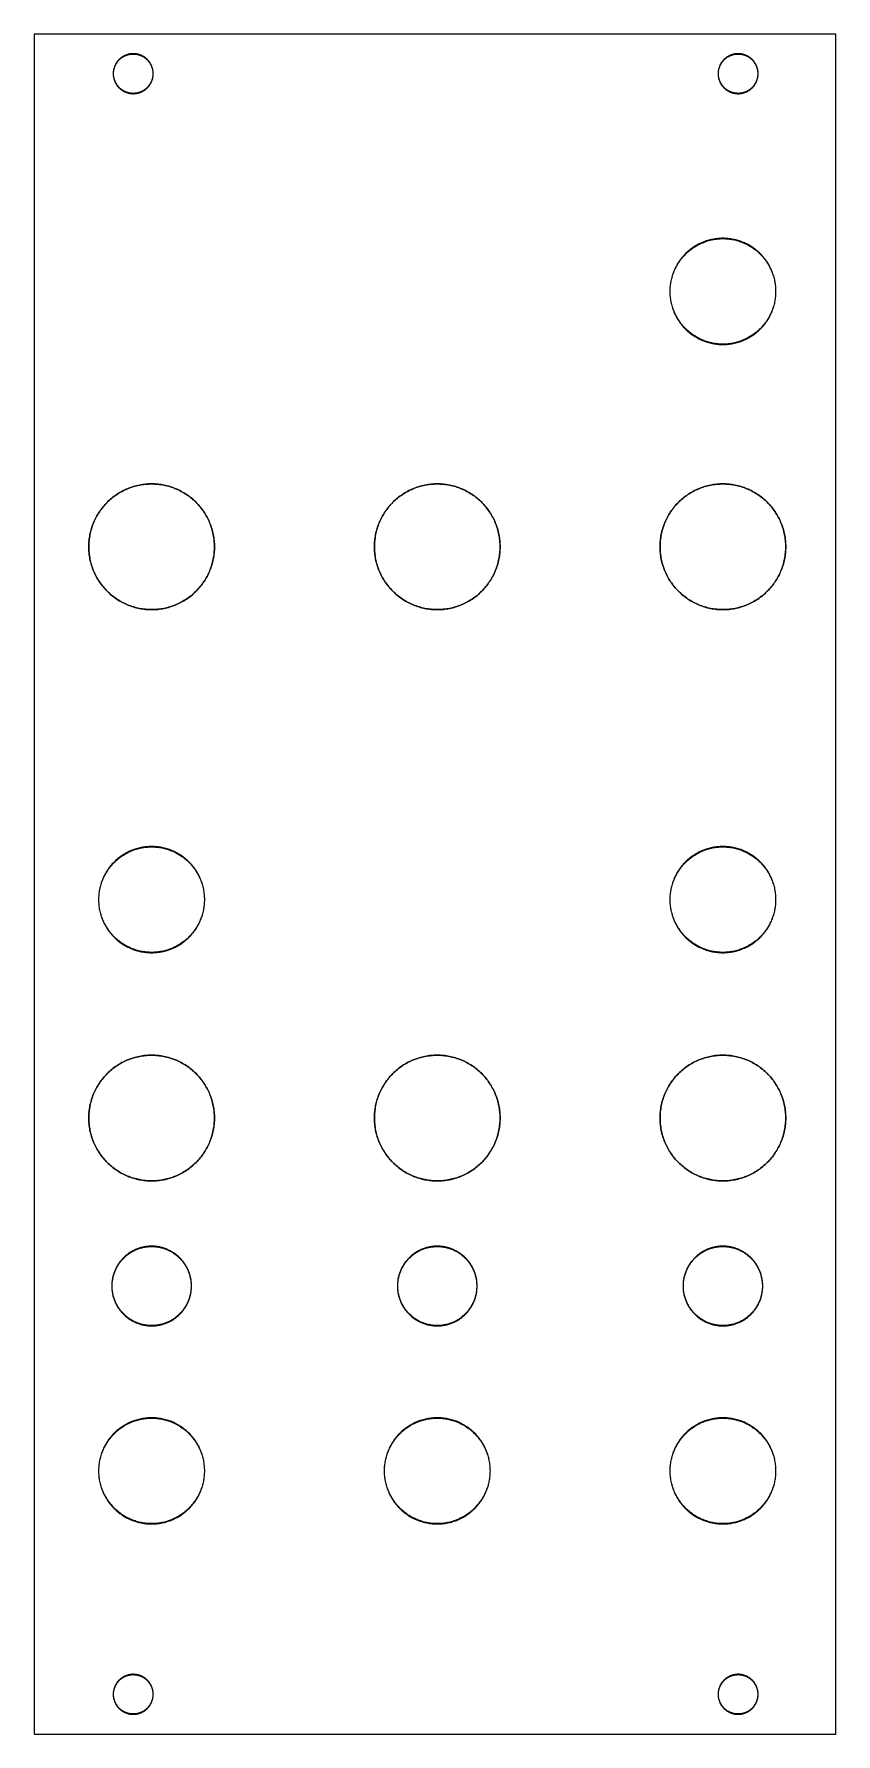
# Model space of a CAD drawing. Extents: x 1 to 62, y 0 to 129.
import ezdxf

# ---------------------------------------------------------------- set-up
doc = ezdxf.new("R2010")
doc.units = 0

msp = doc.modelspace()

# ---------------------------------------------------------------- linework, layer by layer
at = {"color": 5, "true_color": 0x0000ff}
msp.add_polyline3d([(61.88989, 0.3175, 0), (61.88989, 128.81762, 0), (1.27, 128.81762, 0), (1.27, 0.3175, 0), (61.88989, 0.3175, 0)], close=True, dxfattribs=at)
at = {"color": 34, "true_color": 0x008000}
for points in [[(1.27, 0.3175, 0), (61.88989, 0.3175, 0), (61.88989, 128.81762, 0), (1.27, 128.81762, 0), (1.27, 0.3175, 0)], [(8.75055, 127.3302, 0), (8.71169, 127.32918, 0), (8.67282, 127.32715, 0), (8.63396, 127.3241, 0), (8.59536, 127.32004, 0), (8.55649, 127.31495, 0), (8.55256, 127.31433, 0), (8.51421, 127.30824, 0), (8.47586, 127.30113, 0), (8.43776, 127.29325, 0), (8.39991, 127.28411, 0), (8.36232, 127.2742, 0), (8.32498, 127.26328, 0), (8.2879, 127.25134, 0), (8.25107, 127.23839, 0), (8.21475, 127.22442, 0), (8.17868, 127.20969, 0), (8.14312, 127.19394, 0), (8.10781, 127.17743, 0), (8.07302, 127.1599, 0), (8.06948, 127.1581, 0), (8.03519, 127.13956, 0), (8.0014, 127.12025, 0), (7.96813, 127.09993, 0), (7.93536, 127.0791, 0), (7.90311, 127.05701, 0), (7.87136, 127.0344, 0), (7.84037, 127.01078, 0), (7.81014, 126.98639, 0), (7.78017, 126.96125, 0), (7.75121, 126.93559, 0), (7.72277, 126.90892, 0), (7.69508, 126.88149, 0), (7.69227, 126.87868, 0), (7.66535, 126.85049, 0), (7.63893, 126.82179, 0), (7.61353, 126.79232, 0), (7.58864, 126.76235, 0), (7.56476, 126.73162, 0), (7.54165, 126.70037, 0), (7.5193, 126.66837, 0), (7.49796, 126.63586, 0), (7.47713, 126.60284, 0), (7.45757, 126.56931, 0), (7.43852, 126.53527, 0), (7.42049, 126.50073, 0), (7.41869, 126.49719, 0), (7.40167, 126.46214, 0), (7.38541, 126.42658, 0), (7.37017, 126.39076, 0), (7.35595, 126.3547, 0), (7.34249, 126.31812, 0), (7.33004, 126.28104, 0), (7.31861, 126.24395, 0), (7.3082, 126.20636, 0), (7.2988, 126.16877, 0), (7.29016, 126.13067, 0), (7.28254, 126.09231, 0), (7.27619, 126.05396, 0), (7.27557, 126.05004, 0), (7.26998, 126.01168, 0), (7.26541, 125.97282, 0), (7.26186, 125.93421, 0), (7.25932, 125.89535, 0), (7.25779, 125.85623, 0), (7.25728, 125.81737, 0), (7.25779, 125.77851, 0), (7.25932, 125.73939, 0), (7.26186, 125.70053, 0), (7.26541, 125.66192, 0), (7.26998, 125.62306, 0), (7.27557, 125.58471, 0), (7.27619, 125.58078, 0), (7.28254, 125.54243, 0), (7.29016, 125.50407, 0), (7.2988, 125.46597, 0), (7.3082, 125.42838, 0), (7.31861, 125.39079, 0), (7.33004, 125.35371, 0), (7.34249, 125.31662, 0), (7.35595, 125.28005, 0), (7.37017, 125.24398, 0), (7.38541, 125.20816, 0), (7.40167, 125.1726, 0), (7.41869, 125.13755, 0), (7.42049, 125.13401, 0), (7.43852, 125.09947, 0), (7.45757, 125.06543, 0), (7.47713, 125.0319, 0), (7.49796, 124.99888, 0), (7.5193, 124.96637, 0), (7.54165, 124.93437, 0), (7.56476, 124.90313, 0), (7.58864, 124.87239, 0), (7.61353, 124.84242, 0), (7.63893, 124.81296, 0), (7.66535, 124.78425, 0), (7.69227, 124.75606, 0), (7.69508, 124.75325, 0), (7.72277, 124.72582, 0), (7.75121, 124.69915, 0), (7.78017, 124.67349, 0), (7.81014, 124.64835, 0), (7.84037, 124.62396, 0), (7.87136, 124.60034, 0), (7.90311, 124.57774, 0), (7.93536, 124.55564, 0), (7.96813, 124.53481, 0), (8.0014, 124.51449, 0), (8.03519, 124.49519, 0), (8.06948, 124.47664, 0), (8.07302, 124.47484, 0), (8.10781, 124.45731, 0), (8.14312, 124.4408, 0), (8.17868, 124.42506, 0), (8.21475, 124.41032, 0), (8.25107, 124.39635, 0), (8.2879, 124.3834, 0), (8.32498, 124.37146, 0), (8.36232, 124.36054, 0), (8.39991, 124.35063, 0), (8.43776, 124.34149, 0), (8.47586, 124.33362, 0), (8.51421, 124.3265, 0), (8.55256, 124.32041, 0), (8.55649, 124.31979, 0), (8.59536, 124.31471, 0), (8.63396, 124.31064, 0), (8.67282, 124.3076, 0), (8.71169, 124.30556, 0), (8.75055, 124.30455, 0), (8.78966, 124.30455, 0), (8.82853, 124.30556, 0), (8.86739, 124.3076, 0), (8.90625, 124.31064, 0), (8.94486, 124.31471, 0), (8.98372, 124.31979, 0), (8.98765, 124.32041, 0), (9.026, 124.3265, 0), (9.06434, 124.33362, 0), (9.10244, 124.34149, 0), (9.1403, 124.35063, 0), (9.17789, 124.36054, 0), (9.21523, 124.37146, 0), (9.25231, 124.3834, 0), (9.28914, 124.39635, 0), (9.32546, 124.41032, 0), (9.36153, 124.42506, 0), (9.39709, 124.4408, 0), (9.4324, 124.45731, 0), (9.4672, 124.47484, 0), (9.47073, 124.47664, 0), (9.50503, 124.49519, 0), (9.53881, 124.51449, 0), (9.57208, 124.53481, 0), (9.60485, 124.55564, 0), (9.63711, 124.57774, 0), (9.66886, 124.60034, 0), (9.69985, 124.62396, 0), (9.73007, 124.64835, 0), (9.76004, 124.67349, 0), (9.789, 124.69915, 0), (9.81744, 124.72582, 0), (9.84512, 124.75325, 0), (9.84794, 124.75606, 0), (9.87487, 124.78425, 0), (9.90128, 124.81296, 0), (9.92667, 124.84242, 0), (9.95158, 124.87239, 0), (9.97545, 124.90313, 0), (9.99857, 124.93437, 0), (10.02092, 124.96637, 0), (10.04224, 124.99888, 0), (10.06307, 125.0319, 0), (10.08264, 125.06543, 0), (10.10169, 125.09947, 0), (10.11971, 125.13401, 0), (10.12153, 125.13755, 0), (10.13855, 125.1726, 0), (10.1548, 125.20816, 0), (10.17004, 125.24398, 0), (10.18427, 125.28005, 0), (10.19773, 125.31662, 0), (10.21017, 125.35371, 0), (10.2216, 125.39079, 0), (10.23202, 125.42838, 0), (10.24142, 125.46597, 0), (10.25005, 125.50407, 0), (10.25766, 125.54243, 0), (10.26402, 125.58078, 0), (10.26464, 125.58471, 0), (10.27023, 125.62306, 0), (10.2748, 125.66192, 0), (10.27835, 125.70053, 0), (10.2809, 125.73939, 0), (10.28242, 125.77851, 0), (10.28293, 125.81737, 0), (10.28242, 125.85623, 0), (10.2809, 125.89535, 0), (10.27835, 125.93421, 0), (10.2748, 125.97282, 0), (10.27023, 126.01168, 0), (10.26464, 126.05004, 0), (10.26402, 126.05396, 0), (10.25766, 126.09231, 0), (10.25005, 126.13067, 0), (10.24142, 126.16877, 0), (10.23202, 126.20636, 0), (10.2216, 126.24395, 0), (10.21017, 126.28104, 0), (10.19773, 126.31812, 0), (10.18427, 126.3547, 0), (10.17004, 126.39076, 0), (10.1548, 126.42658, 0), (10.13855, 126.46214, 0), (10.12153, 126.49719, 0), (10.11971, 126.50073, 0), (10.10169, 126.53527, 0), (10.08264, 126.56931, 0), (10.06307, 126.60284, 0), (10.04224, 126.63586, 0), (10.02092, 126.66837, 0), (9.99857, 126.70037, 0), (9.97545, 126.73162, 0), (9.95158, 126.76235, 0), (9.92667, 126.79232, 0), (9.90128, 126.82179, 0), (9.87487, 126.85049, 0), (9.84794, 126.87868, 0), (9.84512, 126.88149, 0), (9.81744, 126.90892, 0), (9.789, 126.93559, 0), (9.76004, 126.96125, 0), (9.73007, 126.98639, 0), (9.69985, 127.01078, 0), (9.66886, 127.0344, 0), (9.63711, 127.05701, 0), (9.60485, 127.0791, 0), (9.57208, 127.09993, 0), (9.53881, 127.12025, 0), (9.50503, 127.13956, 0), (9.47073, 127.1581, 0), (9.4672, 127.1599, 0), (9.4324, 127.17743, 0), (9.39709, 127.19394, 0), (9.36153, 127.20969, 0), (9.32546, 127.22442, 0), (9.28914, 127.23839, 0), (9.25231, 127.25134, 0), (9.21523, 127.26328, 0), (9.17789, 127.2742, 0), (9.1403, 127.28411, 0), (9.10244, 127.29325, 0), (9.06434, 127.30113, 0), (9.026, 127.30824, 0), (8.98765, 127.31433, 0), (8.98372, 127.31495, 0), (8.94486, 127.32004, 0), (8.90625, 127.3241, 0), (8.86739, 127.32715, 0), (8.82853, 127.32918, 0), (8.78966, 127.3302, 0), (8.75055, 127.3302, 0)], [(8.86739, 124.33299, 0), (8.82853, 124.33096, 0), (8.78966, 124.32995, 0), (8.75055, 124.32995, 0), (8.71169, 124.33096, 0), (8.67282, 124.33299, 0), (8.63396, 124.33604, 0), (8.59536, 124.34011, 0), (8.55663, 124.34517, 0), (8.52206, 124.35066, 0), (8.48371, 124.35777, 0), (8.44561, 124.36565, 0), (8.40776, 124.37479, 0), (8.37017, 124.3847, 0), (8.33283, 124.39562, 0), (8.29575, 124.40756, 0), (8.25892, 124.42051, 0), (8.2226, 124.43448, 0), (8.18653, 124.44921, 0), (8.15096, 124.46496, 0), (8.11566, 124.48147, 0), (8.0837, 124.49757, 0), (8.05012, 124.51574, 0), (8.01633, 124.53504, 0), (7.98306, 124.55536, 0), (7.95029, 124.57619, 0), (7.91804, 124.59829, 0), (7.88629, 124.62089, 0), (7.8553, 124.64451, 0), (7.82507, 124.6689, 0), (7.7951, 124.69404, 0), (7.76614, 124.7197, 0), (7.7377, 124.74637, 0), (7.71235, 124.77148, 0), (7.6859, 124.79918, 0), (7.65948, 124.82789, 0), (7.63408, 124.85735, 0), (7.60919, 124.88732, 0), (7.58531, 124.91806, 0), (7.5622, 124.9493, 0), (7.53985, 124.9813, 0), (7.51851, 125.01381, 0), (7.49768, 125.04683, 0), (7.47812, 125.08036, 0), (7.45907, 125.1144, 0), (7.44221, 125.14671, 0), (7.42583, 125.18045, 0), (7.40957, 125.21601, 0), (7.39433, 125.25183, 0), (7.38011, 125.2879, 0), (7.36664, 125.32447, 0), (7.3542, 125.36156, 0), (7.34277, 125.39864, 0), (7.33235, 125.43623, 0), (7.32296, 125.47382, 0), (7.31432, 125.51192, 0), (7.3067, 125.55028, 0), (7.30076, 125.58618, 0), (7.29538, 125.62306, 0), (7.29081, 125.66192, 0), (7.28725, 125.70053, 0), (7.28471, 125.73939, 0), (7.28319, 125.77851, 0), (7.28268, 125.81737, 0), (7.28319, 125.85623, 0), (7.28471, 125.89535, 0), (7.28725, 125.93421, 0), (7.29081, 125.97282, 0), (7.29538, 126.01168, 0), (7.30074, 126.04849, 0), (7.3067, 126.08446, 0), (7.31432, 126.12282, 0), (7.32296, 126.16092, 0), (7.33235, 126.19851, 0), (7.34277, 126.2361, 0), (7.3542, 126.27319, 0), (7.36664, 126.31027, 0), (7.38011, 126.34685, 0), (7.39433, 126.38291, 0), (7.40957, 126.41873, 0), (7.42583, 126.45429, 0), (7.44221, 126.48803, 0), (7.45907, 126.52034, 0), (7.47812, 126.55438, 0), (7.49768, 126.58791, 0), (7.51851, 126.62093, 0), (7.53985, 126.65344, 0), (7.5622, 126.68544, 0), (7.58531, 126.71669, 0), (7.60919, 126.74742, 0), (7.63408, 126.77739, 0), (7.65948, 126.80686, 0), (7.6859, 126.83556, 0), (7.71235, 126.86326, 0), (7.7377, 126.88837, 0), (7.76614, 126.91504, 0), (7.7951, 126.9407, 0), (7.82507, 126.96584, 0), (7.8553, 126.99023, 0), (7.88629, 127.01385, 0), (7.91804, 127.03646, 0), (7.95029, 127.05855, 0), (7.98306, 127.07938, 0), (8.01633, 127.0997, 0), (8.05012, 127.11901, 0), (8.0837, 127.13716, 0), (8.11566, 127.15327, 0), (8.15096, 127.16978, 0), (8.18653, 127.18553, 0), (8.2226, 127.20026, 0), (8.25892, 127.21423, 0), (8.29575, 127.22718, 0), (8.33283, 127.23912, 0), (8.37017, 127.25004, 0), (8.40776, 127.25995, 0), (8.44561, 127.26909, 0), (8.48371, 127.27697, 0), (8.52206, 127.28408, 0), (8.55666, 127.28958, 0), (8.59536, 127.29464, 0), (8.63396, 127.2987, 0), (8.67282, 127.30175, 0), (8.71169, 127.30378, 0), (8.75055, 127.3048, 0), (8.78966, 127.3048, 0), (8.82853, 127.30378, 0), (8.86739, 127.30175, 0), (8.90625, 127.2987, 0), (8.94486, 127.29464, 0), (8.98355, 127.28958, 0), (9.01815, 127.28408, 0), (9.0565, 127.27697, 0), (9.0946, 127.26909, 0), (9.13245, 127.25995, 0), (9.17004, 127.25004, 0), (9.20738, 127.23912, 0), (9.24446, 127.22718, 0), (9.28129, 127.21423, 0), (9.31762, 127.20026, 0), (9.35368, 127.18553, 0), (9.38923, 127.16978, 0), (9.42455, 127.15327, 0), (9.45653, 127.13716, 0), (9.4901, 127.11901, 0), (9.52388, 127.0997, 0), (9.55715, 127.07938, 0), (9.58991, 127.05855, 0), (9.62218, 127.03646, 0), (9.65393, 127.01385, 0), (9.68492, 126.99023, 0), (9.71514, 126.96584, 0), (9.74511, 126.9407, 0), (9.77407, 126.91504, 0), (9.80252, 126.88837, 0), (9.82766, 126.86346, 0), (9.85432, 126.83556, 0), (9.88073, 126.80686, 0), (9.90612, 126.77739, 0), (9.93103, 126.74742, 0), (9.9549, 126.71669, 0), (9.97802, 126.68544, 0), (10.00037, 126.65344, 0), (10.02169, 126.62093, 0), (10.04252, 126.58791, 0), (10.06209, 126.55438, 0), (10.08114, 126.52034, 0), (10.09801, 126.48802, 0), (10.11439, 126.45429, 0), (10.13064, 126.41873, 0), (10.14588, 126.38291, 0), (10.16011, 126.34685, 0), (10.17357, 126.31027, 0), (10.18601, 126.27319, 0), (10.19745, 126.2361, 0), (10.20786, 126.19851, 0), (10.21726, 126.16092, 0), (10.22589, 126.12282, 0), (10.23351, 126.08446, 0), (10.23947, 126.04849, 0), (10.24483, 126.01168, 0), (10.2494, 125.97282, 0), (10.25296, 125.93421, 0), (10.2555, 125.89535, 0), (10.25702, 125.85623, 0), (10.25752, 125.81737, 0), (10.25702, 125.77851, 0), (10.2555, 125.73939, 0), (10.25296, 125.70053, 0), (10.2494, 125.66192, 0), (10.24483, 125.62306, 0), (10.23945, 125.58618, 0), (10.23351, 125.55028, 0), (10.22589, 125.51192, 0), (10.21726, 125.47382, 0), (10.20786, 125.43623, 0), (10.19745, 125.39864, 0), (10.18601, 125.36156, 0), (10.17357, 125.32447, 0), (10.16011, 125.2879, 0), (10.14588, 125.25183, 0), (10.13064, 125.21601, 0), (10.11439, 125.18045, 0), (10.09801, 125.14672, 0), (10.08114, 125.1144, 0), (10.06209, 125.08036, 0), (10.04252, 125.04683, 0), (10.02169, 125.01381, 0), (10.00037, 124.9813, 0), (9.97802, 124.9493, 0), (9.9549, 124.91806, 0), (9.93103, 124.88732, 0), (9.90612, 124.85735, 0), (9.88073, 124.82789, 0), (9.85432, 124.79918, 0), (9.82766, 124.77128, 0), (9.80252, 124.74637, 0), (9.77407, 124.7197, 0), (9.74511, 124.69404, 0), (9.71514, 124.6689, 0), (9.68492, 124.64451, 0), (9.65393, 124.62089, 0), (9.62218, 124.59829, 0), (9.58991, 124.57619, 0), (9.55715, 124.55536, 0), (9.52388, 124.53504, 0), (9.4901, 124.51574, 0), (9.45653, 124.49758, 0), (9.42455, 124.48147, 0), (9.38923, 124.46496, 0), (9.35368, 124.44921, 0), (9.31762, 124.43448, 0), (9.28129, 124.42051, 0), (9.24446, 124.40756, 0), (9.20738, 124.39562, 0), (9.17004, 124.3847, 0), (9.13245, 124.37479, 0), (9.0946, 124.36565, 0), (9.0565, 124.35777, 0), (9.01815, 124.35066, 0), (8.98358, 124.34517, 0), (8.94486, 124.34011, 0), (8.90625, 124.33604, 0), (8.86739, 124.33299, 0)], [(54.47055, 127.3302, 0), (54.43169, 127.32918, 0), (54.39283, 127.32715, 0), (54.35396, 127.3241, 0), (54.31535, 127.32004, 0), (54.27649, 127.31495, 0), (54.27257, 127.31433, 0), (54.23421, 127.30824, 0), (54.19586, 127.30113, 0), (54.15776, 127.29325, 0), (54.11991, 127.28411, 0), (54.08232, 127.2742, 0), (54.04498, 127.26328, 0), (54.0079, 127.25134, 0), (53.97107, 127.23839, 0), (53.93475, 127.22442, 0), (53.89868, 127.20969, 0), (53.86312, 127.19394, 0), (53.82781, 127.17743, 0), (53.79302, 127.1599, 0), (53.78948, 127.1581, 0), (53.75519, 127.13956, 0), (53.7214, 127.12025, 0), (53.68813, 127.09993, 0), (53.65536, 127.0791, 0), (53.62311, 127.05701, 0), (53.59136, 127.0344, 0), (53.56037, 127.01078, 0), (53.53014, 126.98639, 0), (53.50017, 126.96125, 0), (53.47121, 126.93559, 0), (53.44277, 126.90892, 0), (53.41508, 126.88149, 0), (53.41227, 126.87868, 0), (53.38535, 126.85049, 0), (53.35893, 126.82179, 0), (53.33353, 126.79232, 0), (53.30864, 126.76235, 0), (53.28476, 126.73162, 0), (53.26165, 126.70037, 0), (53.2393, 126.66837, 0), (53.21796, 126.63586, 0), (53.19713, 126.60284, 0), (53.17757, 126.56931, 0), (53.15852, 126.53527, 0), (53.14049, 126.50073, 0), (53.13869, 126.49719, 0), (53.12167, 126.46214, 0), (53.10541, 126.42658, 0), (53.09017, 126.39076, 0), (53.07595, 126.3547, 0), (53.06249, 126.31812, 0), (53.05004, 126.28104, 0), (53.03861, 126.24395, 0), (53.0282, 126.20636, 0), (53.0188, 126.16877, 0), (53.01016, 126.13067, 0), (53.00254, 126.09231, 0), (52.99619, 126.05396, 0), (52.99557, 126.05004, 0), (52.98998, 126.01168, 0), (52.98541, 125.97282, 0), (52.98185, 125.93421, 0), (52.97931, 125.89535, 0), (52.97779, 125.85623, 0), (52.97728, 125.81737, 0), (52.97779, 125.77851, 0), (52.97931, 125.73939, 0), (52.98185, 125.70053, 0), (52.98541, 125.66192, 0), (52.98998, 125.62306, 0), (52.99557, 125.58471, 0), (52.99619, 125.58078, 0), (53.00254, 125.54243, 0), (53.01016, 125.50407, 0), (53.0188, 125.46597, 0), (53.0282, 125.42838, 0), (53.03861, 125.39079, 0), (53.05004, 125.35371, 0), (53.06249, 125.31662, 0), (53.07595, 125.28005, 0), (53.09017, 125.24398, 0), (53.10541, 125.20816, 0), (53.12167, 125.1726, 0), (53.13869, 125.13755, 0), (53.14049, 125.13401, 0), (53.15852, 125.09947, 0), (53.17757, 125.06543, 0), (53.19713, 125.0319, 0), (53.21796, 124.99888, 0), (53.2393, 124.96637, 0), (53.26165, 124.93437, 0), (53.28476, 124.90313, 0), (53.30864, 124.87239, 0), (53.33353, 124.84242, 0), (53.35893, 124.81296, 0), (53.38535, 124.78425, 0), (53.41227, 124.75606, 0), (53.41508, 124.75325, 0), (53.44277, 124.72582, 0), (53.47121, 124.69915, 0), (53.50017, 124.67349, 0), (53.53014, 124.64835, 0), (53.56037, 124.62396, 0), (53.59136, 124.60034, 0), (53.62311, 124.57774, 0), (53.65536, 124.55564, 0), (53.68813, 124.53481, 0), (53.7214, 124.51449, 0), (53.75519, 124.49519, 0), (53.78948, 124.47664, 0), (53.79302, 124.47484, 0), (53.82781, 124.45731, 0), (53.86312, 124.4408, 0), (53.89868, 124.42506, 0), (53.93475, 124.41032, 0), (53.97107, 124.39635, 0), (54.0079, 124.3834, 0), (54.04498, 124.37146, 0), (54.08232, 124.36054, 0), (54.11991, 124.35063, 0), (54.15776, 124.34149, 0), (54.19586, 124.33362, 0), (54.23421, 124.3265, 0), (54.27257, 124.32041, 0), (54.27649, 124.31979, 0), (54.31535, 124.31471, 0), (54.35396, 124.31064, 0), (54.39283, 124.3076, 0), (54.43169, 124.30556, 0), (54.47055, 124.30455, 0), (54.50966, 124.30455, 0), (54.54853, 124.30556, 0), (54.58739, 124.3076, 0), (54.62625, 124.31064, 0), (54.66486, 124.31471, 0), (54.70372, 124.31979, 0), (54.70765, 124.32041, 0), (54.746, 124.3265, 0), (54.78435, 124.33362, 0), (54.82245, 124.34149, 0), (54.8603, 124.35063, 0), (54.89789, 124.36054, 0), (54.93523, 124.37146, 0), (54.97231, 124.3834, 0), (55.00914, 124.39635, 0), (55.04547, 124.41032, 0), (55.08153, 124.42506, 0), (55.11709, 124.4408, 0), (55.1524, 124.45731, 0), (55.1872, 124.47484, 0), (55.19074, 124.47664, 0), (55.22503, 124.49519, 0), (55.25881, 124.51449, 0), (55.29208, 124.53481, 0), (55.32485, 124.55564, 0), (55.35711, 124.57774, 0), (55.38886, 124.60034, 0), (55.41985, 124.62396, 0), (55.45007, 124.64835, 0), (55.48004, 124.67349, 0), (55.509, 124.69915, 0), (55.53745, 124.72582, 0), (55.56513, 124.75325, 0), (55.56794, 124.75606, 0), (55.59487, 124.78425, 0), (55.62128, 124.81296, 0), (55.64668, 124.84242, 0), (55.67158, 124.87239, 0), (55.69545, 124.90313, 0), (55.71857, 124.93437, 0), (55.74092, 124.96637, 0), (55.76225, 124.99888, 0), (55.78308, 125.0319, 0), (55.80264, 125.06543, 0), (55.82169, 125.09947, 0), (55.83972, 125.13401, 0), (55.84153, 125.13755, 0), (55.85855, 125.1726, 0), (55.8748, 125.20816, 0), (55.89004, 125.24398, 0), (55.90427, 125.28005, 0), (55.91773, 125.31662, 0), (55.93017, 125.35371, 0), (55.9416, 125.39079, 0), (55.95202, 125.42838, 0), (55.96142, 125.46597, 0), (55.97005, 125.50407, 0), (55.97767, 125.54243, 0), (55.98402, 125.58078, 0), (55.98464, 125.58471, 0), (55.99023, 125.62306, 0), (55.9948, 125.66192, 0), (55.99836, 125.70053, 0), (56.0009, 125.73939, 0), (56.00242, 125.77851, 0), (56.00293, 125.81737, 0), (56.00242, 125.85623, 0), (56.0009, 125.89535, 0), (55.99836, 125.93421, 0), (55.9948, 125.97282, 0), (55.99023, 126.01168, 0), (55.98464, 126.05004, 0), (55.98402, 126.05396, 0), (55.97767, 126.09231, 0), (55.97005, 126.13067, 0), (55.96142, 126.16877, 0), (55.95202, 126.20636, 0), (55.9416, 126.24395, 0), (55.93017, 126.28104, 0), (55.91773, 126.31812, 0), (55.90427, 126.3547, 0), (55.89004, 126.39076, 0), (55.8748, 126.42658, 0), (55.85855, 126.46214, 0), (55.84153, 126.49719, 0), (55.83972, 126.50073, 0), (55.82169, 126.53527, 0), (55.80264, 126.56931, 0), (55.78308, 126.60284, 0), (55.76225, 126.63586, 0), (55.74092, 126.66837, 0), (55.71857, 126.70037, 0), (55.69545, 126.73162, 0), (55.67158, 126.76235, 0), (55.64668, 126.79232, 0), (55.62128, 126.82179, 0), (55.59487, 126.85049, 0), (55.56794, 126.87868, 0), (55.56513, 126.88149, 0), (55.53745, 126.90892, 0), (55.509, 126.93559, 0), (55.48004, 126.96125, 0), (55.45007, 126.98639, 0), (55.41985, 127.01078, 0), (55.38886, 127.0344, 0), (55.35711, 127.05701, 0), (55.32485, 127.0791, 0), (55.29208, 127.09993, 0), (55.25881, 127.12025, 0), (55.22503, 127.13956, 0), (55.19074, 127.1581, 0), (55.1872, 127.1599, 0), (55.1524, 127.17743, 0), (55.11709, 127.19394, 0), (55.08153, 127.20969, 0), (55.04547, 127.22442, 0), (55.00914, 127.23839, 0), (54.97231, 127.25134, 0), (54.93523, 127.26328, 0), (54.89789, 127.2742, 0), (54.8603, 127.28411, 0), (54.82245, 127.29325, 0), (54.78435, 127.30113, 0), (54.746, 127.30824, 0), (54.70765, 127.31433, 0), (54.70372, 127.31495, 0), (54.66486, 127.32004, 0), (54.62625, 127.3241, 0), (54.58739, 127.32715, 0), (54.54853, 127.32918, 0), (54.50966, 127.3302, 0), (54.47055, 127.3302, 0)], [(54.58739, 124.33299, 0), (54.54853, 124.33096, 0), (54.50966, 124.32995, 0), (54.47055, 124.32995, 0), (54.43169, 124.33096, 0), (54.39283, 124.33299, 0), (54.35396, 124.33604, 0), (54.31535, 124.34011, 0), (54.27663, 124.34517, 0), (54.24206, 124.35066, 0), (54.20371, 124.35777, 0), (54.16561, 124.36565, 0), (54.12776, 124.37479, 0), (54.09017, 124.3847, 0), (54.05283, 124.39562, 0), (54.01575, 124.40756, 0), (53.97892, 124.42051, 0), (53.9426, 124.43448, 0), (53.90653, 124.44921, 0), (53.87097, 124.46496, 0), (53.83566, 124.48147, 0), (53.8037, 124.49757, 0), (53.77012, 124.51574, 0), (53.73633, 124.53504, 0), (53.70306, 124.55536, 0), (53.67029, 124.57619, 0), (53.63804, 124.59829, 0), (53.60629, 124.62089, 0), (53.5753, 124.64451, 0), (53.54507, 124.6689, 0), (53.5151, 124.69404, 0), (53.48614, 124.7197, 0), (53.4577, 124.74637, 0), (53.43235, 124.77148, 0), (53.4059, 124.79918, 0), (53.37948, 124.82789, 0), (53.35408, 124.85735, 0), (53.32919, 124.88732, 0), (53.30531, 124.91806, 0), (53.2822, 124.9493, 0), (53.25985, 124.9813, 0), (53.23851, 125.01381, 0), (53.21768, 125.04683, 0), (53.19812, 125.08036, 0), (53.17907, 125.1144, 0), (53.16221, 125.14671, 0), (53.14583, 125.18045, 0), (53.12957, 125.21601, 0), (53.11433, 125.25183, 0), (53.10011, 125.2879, 0), (53.08664, 125.32447, 0), (53.0742, 125.36156, 0), (53.06277, 125.39864, 0), (53.05235, 125.43623, 0), (53.04296, 125.47382, 0), (53.03432, 125.51192, 0), (53.0267, 125.55028, 0), (53.02076, 125.58618, 0), (53.01538, 125.62306, 0), (53.01081, 125.66192, 0), (53.00725, 125.70053, 0), (53.00472, 125.73939, 0), (53.00319, 125.77851, 0), (53.00268, 125.81737, 0), (53.00319, 125.85623, 0), (53.00472, 125.89535, 0), (53.00725, 125.93421, 0), (53.01081, 125.97282, 0), (53.01538, 126.01168, 0), (53.02074, 126.04849, 0), (53.0267, 126.08446, 0), (53.03432, 126.12282, 0), (53.04296, 126.16092, 0), (53.05235, 126.19851, 0), (53.06277, 126.2361, 0), (53.0742, 126.27319, 0), (53.08664, 126.31027, 0), (53.10011, 126.34685, 0), (53.11433, 126.38291, 0), (53.12957, 126.41873, 0), (53.14583, 126.45429, 0), (53.16221, 126.48803, 0), (53.17907, 126.52034, 0), (53.19812, 126.55438, 0), (53.21768, 126.58791, 0), (53.23851, 126.62093, 0), (53.25985, 126.65344, 0), (53.2822, 126.68544, 0), (53.30531, 126.71669, 0), (53.32919, 126.74742, 0), (53.35408, 126.77739, 0), (53.37948, 126.80686, 0), (53.4059, 126.83556, 0), (53.43235, 126.86326, 0), (53.4577, 126.88837, 0), (53.48614, 126.91504, 0), (53.5151, 126.9407, 0), (53.54507, 126.96584, 0), (53.5753, 126.99023, 0), (53.60629, 127.01385, 0), (53.63804, 127.03646, 0), (53.67029, 127.05855, 0), (53.70306, 127.07938, 0), (53.73633, 127.0997, 0), (53.77012, 127.11901, 0), (53.8037, 127.13716, 0), (53.83566, 127.15327, 0), (53.87097, 127.16978, 0), (53.90653, 127.18553, 0), (53.9426, 127.20026, 0), (53.97892, 127.21423, 0), (54.01575, 127.22718, 0), (54.05283, 127.23912, 0), (54.09017, 127.25004, 0), (54.12776, 127.25995, 0), (54.16561, 127.26909, 0), (54.20371, 127.27697, 0), (54.24206, 127.28408, 0), (54.27666, 127.28958, 0), (54.31535, 127.29464, 0), (54.35396, 127.2987, 0), (54.39283, 127.30175, 0), (54.43169, 127.30378, 0), (54.47055, 127.3048, 0), (54.50966, 127.3048, 0), (54.54853, 127.30378, 0), (54.58739, 127.30175, 0), (54.62625, 127.2987, 0), (54.66486, 127.29464, 0), (54.7036, 127.28958, 0), (54.73815, 127.28408, 0), (54.7765, 127.27697, 0), (54.8146, 127.26909, 0), (54.85245, 127.25995, 0), (54.89004, 127.25004, 0), (54.92738, 127.23912, 0), (54.96446, 127.22718, 0), (55.00129, 127.21423, 0), (55.03762, 127.20026, 0), (55.07368, 127.18553, 0), (55.10924, 127.16978, 0), (55.14455, 127.15327, 0), (55.17653, 127.13716, 0), (55.2101, 127.11901, 0), (55.24388, 127.0997, 0), (55.27715, 127.07938, 0), (55.30992, 127.05855, 0), (55.34218, 127.03646, 0), (55.37393, 127.01385, 0), (55.40492, 126.99023, 0), (55.43514, 126.96584, 0), (55.46511, 126.9407, 0), (55.49407, 126.91504, 0), (55.52252, 126.88837, 0), (55.54784, 126.86327, 0), (55.57432, 126.83556, 0), (55.60073, 126.80686, 0), (55.62613, 126.77739, 0), (55.65103, 126.74742, 0), (55.6749, 126.71669, 0), (55.69802, 126.68544, 0), (55.72037, 126.65344, 0), (55.7417, 126.62093, 0), (55.76253, 126.58791, 0), (55.78209, 126.55438, 0), (55.80114, 126.52034, 0), (55.81801, 126.48802, 0), (55.83439, 126.45429, 0), (55.85064, 126.41873, 0), (55.86588, 126.38291, 0), (55.88011, 126.34685, 0), (55.89357, 126.31027, 0), (55.90602, 126.27319, 0), (55.91745, 126.2361, 0), (55.92786, 126.19851, 0), (55.93726, 126.16092, 0), (55.94589, 126.12282, 0), (55.95351, 126.08446, 0), (55.95947, 126.04849, 0), (55.96483, 126.01168, 0), (55.9694, 125.97282, 0), (55.97296, 125.93421, 0), (55.9755, 125.89535, 0), (55.97702, 125.85623, 0), (55.97753, 125.81737, 0), (55.97702, 125.77851, 0), (55.9755, 125.73939, 0), (55.97296, 125.70053, 0), (55.9694, 125.66192, 0), (55.96483, 125.62306, 0), (55.95945, 125.58618, 0), (55.95351, 125.55028, 0), (55.94589, 125.51192, 0), (55.93726, 125.47382, 0), (55.92786, 125.43623, 0), (55.91745, 125.39864, 0), (55.90602, 125.36156, 0), (55.89357, 125.32447, 0), (55.88011, 125.2879, 0), (55.86588, 125.25183, 0), (55.85064, 125.21601, 0), (55.83439, 125.18045, 0), (55.81801, 125.14672, 0), (55.80114, 125.1144, 0), (55.78209, 125.08036, 0), (55.76253, 125.04683, 0), (55.7417, 125.01381, 0), (55.72037, 124.9813, 0), (55.69802, 124.9493, 0), (55.6749, 124.91806, 0), (55.65103, 124.88732, 0), (55.62613, 124.85735, 0), (55.60073, 124.82789, 0), (55.57432, 124.79918, 0), (55.54784, 124.77147, 0), (55.52252, 124.74637, 0), (55.49407, 124.7197, 0), (55.46511, 124.69404, 0), (55.43514, 124.6689, 0), (55.40492, 124.64451, 0), (55.37393, 124.62089, 0), (55.34218, 124.59829, 0), (55.30992, 124.57619, 0), (55.27715, 124.55536, 0), (55.24388, 124.53504, 0), (55.2101, 124.51574, 0), (55.17653, 124.49758, 0), (55.14455, 124.48147, 0), (55.10924, 124.46496, 0), (55.07368, 124.44921, 0), (55.03762, 124.43448, 0), (55.00129, 124.42051, 0), (54.96446, 124.40756, 0), (54.92738, 124.39562, 0), (54.89004, 124.3847, 0), (54.85245, 124.37479, 0), (54.8146, 124.36565, 0), (54.7765, 124.35777, 0), (54.73815, 124.35066, 0), (54.70363, 124.34518, 0), (54.66486, 124.34011, 0), (54.62625, 124.33604, 0), (54.58739, 124.33299, 0)], [(53.24195, 113.37289, 0), (53.14365, 113.36934, 0), (53.04586, 113.36324, 0), (52.94782, 113.35486, 0), (52.85028, 113.34419, 0), (52.753, 113.33099, 0), (52.74908, 113.33036, 0), (52.6523, 113.31462, 0), (52.55578, 113.29658, 0), (52.45977, 113.27626, 0), (52.36427, 113.25366, 0), (52.26927, 113.22876, 0), (52.17504, 113.20133, 0), (52.08131, 113.17161, 0), (51.9886, 113.13961, 0), (51.8964, 113.10557, 0), (51.80547, 113.069, 0), (51.71504, 113.03039, 0), (51.62589, 112.9895, 0), (51.53775, 112.94632, 0), (51.53421, 112.94451, 0), (51.44683, 112.8993, 0), (51.36098, 112.85206, 0), (51.27615, 112.80278, 0), (51.19258, 112.75122, 0), (51.11028, 112.69762, 0), (51.02926, 112.642, 0), (50.94976, 112.58459, 0), (50.87152, 112.52516, 0), (50.79507, 112.46369, 0), (50.71989, 112.4007, 0), (50.64623, 112.33542, 0), (50.57434, 112.26862, 0), (50.50399, 112.20029, 0), (50.50118, 112.19748, 0), (50.43285, 112.12712, 0), (50.36605, 112.05524, 0), (50.30077, 111.98158, 0), (50.23778, 111.9064, 0), (50.17631, 111.82994, 0), (50.11687, 111.75171, 0), (50.05947, 111.67221, 0), (50.00384, 111.59118, 0), (49.95025, 111.50889, 0), (49.89869, 111.42532, 0), (49.84941, 111.34049, 0), (49.80217, 111.25463, 0), (49.75696, 111.16726, 0), (49.75515, 111.16372, 0), (49.71197, 111.07558, 0), (49.67108, 110.98643, 0), (49.63247, 110.896, 0), (49.59589, 110.80507, 0), (49.56186, 110.71287, 0), (49.52985, 110.62016, 0), (49.50014, 110.52643, 0), (49.4727, 110.4322, 0), (49.44781, 110.3372, 0), (49.42521, 110.2417, 0), (49.40489, 110.14569, 0), (49.38685, 110.04917, 0), (49.3711, 109.95239, 0), (49.37048, 109.94847, 0), (49.35728, 109.85118, 0), (49.34661, 109.75365, 0), (49.33823, 109.65561, 0), (49.33213, 109.55782, 0), (49.32857, 109.45952, 0), (49.3273, 109.36147, 0), (49.32857, 109.26343, 0), (49.33213, 109.16513, 0), (49.33823, 109.06734, 0), (49.34661, 108.9693, 0), (49.35728, 108.87176, 0), (49.37048, 108.77448, 0), (49.3711, 108.77055, 0), (49.38685, 108.67378, 0), (49.40489, 108.57726, 0), (49.42521, 108.48125, 0), (49.44781, 108.38574, 0), (49.4727, 108.29075, 0), (49.50014, 108.19651, 0), (49.52985, 108.10279, 0), (49.56186, 108.01008, 0), (49.59589, 107.91788, 0), (49.63247, 107.82694, 0), (49.67108, 107.73652, 0), (49.71197, 107.64737, 0), (49.75515, 107.55923, 0), (49.75696, 107.55569, 0), (49.80217, 107.46831, 0), (49.84941, 107.38246, 0), (49.89869, 107.29762, 0), (49.95025, 107.21406, 0), (50.00384, 107.13176, 0), (50.05947, 107.05074, 0), (50.11687, 106.97123, 0), (50.17631, 106.893, 0), (50.23778, 106.81655, 0), (50.30077, 106.74136, 0), (50.36605, 106.6677, 0), (50.43285, 106.59582, 0), (50.50118, 106.52546, 0), (50.50399, 106.52265, 0), (50.57434, 106.45433, 0), (50.64623, 106.38753, 0), (50.71989, 106.32225, 0), (50.79507, 106.25926, 0), (50.87152, 106.19779, 0), (50.94976, 106.13835, 0), (51.02926, 106.08095, 0), (51.11028, 106.02532, 0), (51.19258, 105.97173, 0), (51.27615, 105.92017, 0), (51.36098, 105.87089, 0), (51.44683, 105.82365, 0), (51.53421, 105.77843, 0), (51.53775, 105.77663, 0), (51.62589, 105.73345, 0), (51.71504, 105.69256, 0), (51.80547, 105.65395, 0), (51.8964, 105.61737, 0), (51.9886, 105.58334, 0), (52.08131, 105.55133, 0), (52.17504, 105.52161, 0), (52.26927, 105.49418, 0), (52.36427, 105.46929, 0), (52.45977, 105.44668, 0), (52.55578, 105.42636, 0), (52.6523, 105.40833, 0), (52.74908, 105.39258, 0), (52.753, 105.39196, 0), (52.85028, 105.37875, 0), (52.94782, 105.36809, 0), (53.04586, 105.3597, 0), (53.14365, 105.35361, 0), (53.24195, 105.35005, 0), (53.34, 105.34878, 0), (53.43804, 105.35005, 0), (53.53634, 105.35361, 0), (53.63413, 105.3597, 0), (53.73217, 105.36809, 0), (53.82971, 105.37875, 0), (53.92699, 105.39196, 0), (53.93091, 105.39258, 0), (54.02769, 105.40833, 0), (54.12421, 105.42636, 0), (54.22022, 105.44668, 0), (54.31572, 105.46929, 0), (54.41072, 105.49418, 0), (54.50495, 105.52161, 0), (54.59868, 105.55133, 0), (54.69139, 105.58334, 0), (54.78359, 105.61737, 0), (54.87452, 105.65395, 0), (54.96495, 105.69256, 0), (55.0541, 105.73345, 0), (55.14224, 105.77663, 0), (55.14578, 105.77843, 0), (55.23316, 105.82365, 0), (55.31901, 105.87089, 0), (55.40384, 105.92017, 0), (55.48741, 105.97173, 0), (55.56971, 106.02532, 0), (55.65073, 106.08095, 0), (55.73023, 106.13835, 0), (55.80847, 106.19779, 0), (55.88492, 106.25926, 0), (55.9601, 106.32225, 0), (56.03376, 106.38753, 0), (56.10565, 106.45433, 0), (56.176, 106.52265, 0), (56.17881, 106.52546, 0), (56.24714, 106.59582, 0), (56.31394, 106.6677, 0), (56.37922, 106.74136, 0), (56.44221, 106.81655, 0), (56.50368, 106.893, 0), (56.56312, 106.97123, 0), (56.62052, 107.05074, 0), (56.67615, 107.13176, 0), (56.72974, 107.21406, 0), (56.7813, 107.29762, 0), (56.83058, 107.38246, 0), (56.87782, 107.46831, 0), (56.92303, 107.55569, 0), (56.92484, 107.55923, 0), (56.96802, 107.64737, 0), (57.00891, 107.73652, 0), (57.04752, 107.82694, 0), (57.0841, 107.91788, 0), (57.11813, 108.01008, 0), (57.15014, 108.10279, 0), (57.17985, 108.19651, 0), (57.20729, 108.29075, 0), (57.23218, 108.38574, 0), (57.25478, 108.48125, 0), (57.2751, 108.57726, 0), (57.29314, 108.67378, 0), (57.30889, 108.77055, 0), (57.30951, 108.77448, 0), (57.32272, 108.87176, 0), (57.33338, 108.9693, 0), (57.34177, 109.06734, 0), (57.34786, 109.16513, 0), (57.35142, 109.26343, 0), (57.35269, 109.36147, 0), (57.35142, 109.45952, 0), (57.34786, 109.55782, 0), (57.34177, 109.65561, 0), (57.33338, 109.75365, 0), (57.32272, 109.85118, 0), (57.30951, 109.94847, 0), (57.30889, 109.95239, 0), (57.29314, 110.04917, 0), (57.2751, 110.14569, 0), (57.25478, 110.2417, 0), (57.23218, 110.3372, 0), (57.20729, 110.4322, 0), (57.17985, 110.52643, 0), (57.15014, 110.62016, 0), (57.11813, 110.71287, 0), (57.0841, 110.80507, 0), (57.04752, 110.896, 0), (57.00891, 110.98643, 0), (56.96802, 111.07558, 0), (56.92484, 111.16372, 0), (56.92303, 111.16726, 0), (56.87782, 111.25463, 0), (56.83058, 111.34049, 0), (56.7813, 111.42532, 0), (56.72974, 111.50889, 0), (56.67615, 111.59118, 0), (56.62052, 111.67221, 0), (56.56312, 111.75171, 0), (56.50368, 111.82994, 0), (56.44221, 111.9064, 0), (56.37922, 111.98158, 0), (56.31394, 112.05524, 0), (56.24714, 112.12712, 0), (56.17881, 112.19748, 0), (56.176, 112.20029, 0), (56.10565, 112.26862, 0), (56.03376, 112.33542, 0), (55.9601, 112.4007, 0), (55.88492, 112.46369, 0), (55.80847, 112.52516, 0), (55.73023, 112.58459, 0), (55.65073, 112.642, 0), (55.56971, 112.69762, 0), (55.48741, 112.75122, 0), (55.40384, 112.80278, 0), (55.31901, 112.85206, 0), (55.23316, 112.8993, 0), (55.14578, 112.94451, 0), (55.14224, 112.94632, 0), (55.0541, 112.9895, 0), (54.96495, 113.03039, 0), (54.87452, 113.069, 0), (54.78359, 113.10557, 0), (54.69139, 113.13961, 0), (54.59868, 113.17161, 0), (54.50495, 113.20133, 0), (54.41072, 113.22876, 0), (54.31572, 113.25366, 0), (54.22022, 113.27626, 0), (54.12421, 113.29658, 0), (54.02769, 113.31462, 0), (53.93091, 113.33036, 0), (53.92699, 113.33099, 0), (53.82971, 113.34419, 0), (53.73217, 113.35486, 0), (53.63413, 113.36324, 0), (53.53634, 113.36934, 0), (53.43804, 113.37289, 0), (53.34, 113.37417, 0), (53.24195, 113.37289, 0)], [(53.53634, 105.37901, 0), (53.43804, 105.37545, 0), (53.34, 105.37418, 0), (53.24195, 105.37545, 0), (53.14365, 105.37901, 0), (53.04586, 105.3851, 0), (52.94782, 105.39349, 0), (52.85028, 105.40415, 0), (52.75373, 105.41726, 0), (52.66015, 105.43249, 0), (52.56363, 105.45052, 0), (52.46762, 105.47084, 0), (52.37212, 105.49345, 0), (52.27712, 105.51834, 0), (52.18289, 105.54577, 0), (52.08916, 105.57549, 0), (51.99645, 105.60749, 0), (51.90425, 105.64153, 0), (51.81332, 105.67811, 0), (51.72289, 105.71671, 0), (51.63374, 105.75761, 0), (51.5464, 105.8004, 0), (51.46176, 105.8442, 0), (51.37591, 105.89144, 0), (51.29108, 105.94072, 0), (51.20751, 105.99228, 0), (51.12521, 106.04587, 0), (51.04419, 106.1015, 0), (50.96469, 106.1589, 0), (50.88645, 106.21834, 0), (50.81, 106.27981, 0), (50.73482, 106.3428, 0), (50.66116, 106.40808, 0), (50.58927, 106.47488, 0), (50.52035, 106.54182, 0), (50.4534, 106.61075, 0), (50.3866, 106.68263, 0), (50.32132, 106.75629, 0), (50.25833, 106.83148, 0), (50.19686, 106.90793, 0), (50.13742, 106.98616, 0), (50.08002, 107.06567, 0), (50.02439, 107.14669, 0), (49.9708, 107.22899, 0), (49.91924, 107.31255, 0), (49.86996, 107.39739, 0), (49.82272, 107.48324, 0), (49.77875, 107.56823, 0), (49.73613, 107.65522, 0), (49.69524, 107.74437, 0), (49.65663, 107.83479, 0), (49.62005, 107.92573, 0), (49.58602, 108.01793, 0), (49.55401, 108.11064, 0), (49.52429, 108.20436, 0), (49.49686, 108.2986, 0), (49.47197, 108.39359, 0), (49.44936, 108.4891, 0), (49.42904, 108.58511, 0), (49.41101, 108.68163, 0), (49.39579, 108.77515, 0), (49.38268, 108.87176, 0), (49.37201, 108.9693, 0), (49.36363, 109.06734, 0), (49.35753, 109.16513, 0), (49.35397, 109.26343, 0), (49.3527, 109.36147, 0), (49.35397, 109.45952, 0), (49.35753, 109.55782, 0), (49.36363, 109.65561, 0), (49.37201, 109.75365, 0), (49.38268, 109.85118, 0), (49.39578, 109.94775, 0), (49.41101, 110.04132, 0), (49.42904, 110.13784, 0), (49.44936, 110.23385, 0), (49.47197, 110.32935, 0), (49.49686, 110.42435, 0), (49.52429, 110.51858, 0), (49.55401, 110.61231, 0), (49.58602, 110.70502, 0), (49.62005, 110.79722, 0), (49.65663, 110.88815, 0), (49.69524, 110.97858, 0), (49.73613, 111.06773, 0), (49.77874, 111.15472, 0), (49.82272, 111.2397, 0), (49.86996, 111.32556, 0), (49.91924, 111.41039, 0), (49.9708, 111.49396, 0), (50.02439, 111.57625, 0), (50.08002, 111.65728, 0), (50.13742, 111.73678, 0), (50.19686, 111.81501, 0), (50.25833, 111.89147, 0), (50.32132, 111.96665, 0), (50.3866, 112.04031, 0), (50.4534, 112.11219, 0), (50.52035, 112.18113, 0), (50.58927, 112.24807, 0), (50.66116, 112.31487, 0), (50.73482, 112.38015, 0), (50.81, 112.44314, 0), (50.88645, 112.50461, 0), (50.96469, 112.56404, 0), (51.04419, 112.62145, 0), (51.12521, 112.67707, 0), (51.20751, 112.73067, 0), (51.29108, 112.78223, 0), (51.37591, 112.83151, 0), (51.46176, 112.87875, 0), (51.54675, 112.92272, 0), (51.63374, 112.96534, 0), (51.72289, 113.00623, 0), (51.81332, 113.04484, 0), (51.90425, 113.08142, 0), (51.99645, 113.11545, 0), (52.08916, 113.14746, 0), (52.18289, 113.17717, 0), (52.27712, 113.20461, 0), (52.37212, 113.2295, 0), (52.46762, 113.2521, 0), (52.56363, 113.27242, 0), (52.66015, 113.29046, 0), (52.75372, 113.30569, 0), (52.85028, 113.31879, 0), (52.94782, 113.32946, 0), (53.04586, 113.33784, 0), (53.14365, 113.34394, 0), (53.24195, 113.3475, 0), (53.34, 113.34877, 0), (53.43804, 113.3475, 0), (53.53634, 113.34394, 0), (53.63413, 113.33784, 0), (53.73217, 113.32946, 0), (53.82971, 113.31879, 0), (53.92627, 113.30569, 0), (54.01984, 113.29046, 0), (54.11636, 113.27242, 0), (54.21237, 113.2521, 0), (54.30787, 113.2295, 0), (54.40287, 113.20461, 0), (54.4971, 113.17717, 0), (54.59083, 113.14746, 0), (54.68354, 113.11545, 0), (54.77574, 113.08142, 0), (54.86667, 113.04484, 0), (54.9571, 113.00623, 0), (55.04625, 112.96534, 0), (55.13324, 112.92272, 0), (55.21823, 112.87875, 0), (55.30408, 112.83151, 0), (55.38891, 112.78223, 0), (55.47248, 112.73067, 0), (55.55478, 112.67707, 0), (55.6358, 112.62145, 0), (55.7153, 112.56404, 0), (55.79354, 112.50461, 0), (55.86999, 112.44314, 0), (55.94517, 112.38015, 0), (56.01883, 112.31487, 0), (56.09072, 112.24807, 0), (56.15964, 112.18113, 0), (56.22659, 112.11219, 0), (56.29339, 112.04031, 0), (56.35867, 111.96665, 0), (56.42166, 111.89147, 0), (56.48313, 111.81501, 0), (56.54257, 111.73678, 0), (56.59997, 111.65728, 0), (56.6556, 111.57625, 0), (56.70919, 111.49396, 0), (56.76075, 111.41039, 0), (56.81003, 111.32556, 0), (56.85727, 111.2397, 0), (56.90125, 111.15472, 0), (56.94386, 111.06773, 0), (56.98475, 110.97858, 0), (57.02336, 110.88815, 0), (57.05994, 110.79722, 0), (57.09397, 110.70502, 0), (57.12598, 110.61231, 0), (57.1557, 110.51858, 0), (57.18313, 110.42435, 0), (57.20802, 110.32935, 0), (57.23063, 110.23385, 0), (57.25095, 110.13784, 0), (57.26898, 110.04132, 0), (57.28421, 109.94775, 0), (57.29731, 109.85118, 0), (57.30798, 109.75365, 0), (57.31636, 109.65561, 0), (57.32246, 109.55782, 0), (57.32602, 109.45952, 0), (57.32729, 109.36147, 0), (57.32602, 109.26343, 0), (57.32246, 109.16513, 0), (57.31636, 109.06734, 0), (57.30798, 108.9693, 0), (57.29731, 108.87176, 0), (57.2842, 108.77515, 0), (57.26898, 108.68163, 0), (57.25095, 108.58511, 0), (57.23063, 108.4891, 0), (57.20802, 108.39359, 0), (57.18313, 108.2986, 0), (57.1557, 108.20436, 0), (57.12598, 108.11064, 0), (57.09397, 108.01793, 0), (57.05994, 107.92573, 0), (57.02336, 107.83479, 0), (56.98475, 107.74437, 0), (56.94386, 107.65522, 0), (56.90124, 107.56823, 0), (56.85727, 107.48324, 0), (56.81003, 107.39739, 0), (56.76075, 107.31255, 0), (56.70919, 107.22899, 0), (56.6556, 107.14669, 0), (56.59997, 107.06567, 0), (56.54257, 106.98616, 0), (56.48313, 106.90793, 0), (56.42166, 106.83148, 0), (56.35867, 106.75629, 0), (56.29339, 106.68263, 0), (56.22659, 106.61075, 0), (56.15964, 106.54182, 0), (56.09072, 106.47488, 0), (56.01883, 106.40808, 0), (55.94517, 106.3428, 0), (55.86999, 106.27981, 0), (55.79354, 106.21834, 0), (55.7153, 106.1589, 0), (55.6358, 106.1015, 0), (55.55478, 106.04587, 0), (55.47248, 105.99228, 0), (55.38891, 105.94072, 0), (55.30408, 105.89144, 0), (55.21823, 105.8442, 0), (55.13359, 105.8004, 0), (55.04625, 105.75761, 0), (54.9571, 105.71671, 0), (54.86667, 105.67811, 0), (54.77574, 105.64153, 0), (54.68354, 105.60749, 0), (54.59083, 105.57549, 0), (54.4971, 105.54577, 0), (54.40287, 105.51834, 0), (54.30787, 105.49345, 0), (54.21237, 105.47084, 0), (54.11636, 105.45052, 0), (54.01984, 105.43249, 0), (53.92626, 105.41726, 0), (53.82971, 105.40415, 0), (53.73217, 105.39349, 0), (53.63413, 105.3851, 0), (53.53634, 105.37901, 0)], [(10.04341, 94.80727, 0), (9.92681, 94.80296, 0), (9.81049, 94.79584, 0), (9.69441, 94.78594, 0), (9.57859, 94.77298, 0), (9.46302, 94.75749, 0), (9.46263, 94.75743, 0), (9.34798, 94.73895, 0), (9.34796, 94.73895, 0), (9.34756, 94.73888, 0), (9.23301, 94.71755, 0), (9.11896, 94.69342, 0), (9.00543, 94.66649, 0), (8.89265, 94.63678, 0), (8.78064, 94.60426, 0), (8.66963, 94.56896, 0), (8.5594, 94.53111, 0), (8.45018, 94.49047, 0), (8.34172, 94.44704, 0), (8.23479, 94.40132, 0), (8.12862, 94.3528, 0), (8.12825, 94.35262, 0), (8.02397, 94.3015, 0), (8.02361, 94.30132, 0), (7.91998, 94.24772, 0), (7.81788, 94.19133, 0), (7.71729, 94.13266, 0), (7.61798, 94.0717, 0), (7.52019, 94.00795, 0), (7.42418, 93.94216, 0), (7.32969, 93.87383, 0), (7.23698, 93.80322, 0), (7.14579, 93.73032, 0), (7.05664, 93.65539, 0), (6.96926, 93.57818, 0), (6.88392, 93.49868, 0), (6.80035, 93.4174, 0), (6.80007, 93.41712, 0), (6.71879, 93.33355, 0), (6.63929, 93.24821, 0), (6.56207, 93.16083, 0), (6.48714, 93.07168, 0), (6.41425, 92.98049, 0), (6.34363, 92.88778, 0), (6.27531, 92.79329, 0), (6.20952, 92.69728, 0), (6.14577, 92.59949, 0), (6.08481, 92.50018, 0), (6.02613, 92.39959, 0), (5.96975, 92.29748, 0), (5.96957, 92.29713, 0), (5.91615, 92.19385, 0), (5.91597, 92.1935, 0), (5.86466, 92.08885, 0), (5.81615, 91.98268, 0), (5.77043, 91.87574, 0), (5.727, 91.76729, 0), (5.68636, 91.65807, 0), (5.64851, 91.54783, 0), (5.6132, 91.43683, 0), (5.58069, 91.32482, 0), (5.55097, 91.21204, 0), (5.52405, 91.0985, 0), (5.49992, 90.98446, 0), (5.47858, 90.8699, 0), (5.47852, 90.86951, 0), (5.46004, 90.75484, 0), (5.45998, 90.75445, 0), (5.44449, 90.63888, 0), (5.43153, 90.52305, 0), (5.42163, 90.40698, 0), (5.41451, 90.29064, 0), (5.4102, 90.17406, 0), (5.40867, 90.05747, 0), (5.4102, 89.94089, 0), (5.41451, 89.8243, 0), (5.42163, 89.70797, 0), (5.43153, 89.59189, 0), (5.44449, 89.47607, 0), (5.45998, 89.3605, 0), (5.46004, 89.3601, 0), (5.47858, 89.24504, 0), (5.49992, 89.13049, 0), (5.52405, 89.01644, 0), (5.55097, 88.9029, 0), (5.58069, 88.79013, 0), (5.6132, 88.67811, 0), (5.64851, 88.56712, 0), (5.68636, 88.45688, 0), (5.727, 88.34766, 0), (5.77043, 88.2392, 0), (5.81615, 88.13227, 0), (5.86466, 88.0261, 0), (5.86484, 88.02574, 0), (5.91597, 87.92145, 0), (5.91615, 87.92109, 0), (5.96975, 87.81746, 0), (6.02613, 87.71535, 0), (6.08481, 87.61477, 0), (6.14577, 87.51546, 0), (6.20952, 87.41767, 0), (6.27531, 87.32165, 0), (6.34363, 87.22717, 0), (6.41425, 87.13446, 0), (6.48714, 87.04327, 0), (6.56207, 86.95412, 0), (6.63929, 86.86674, 0), (6.71879, 86.7814, 0), (6.80007, 86.69783, 0), (6.80035, 86.69755, 0), (6.88392, 86.61627, 0), (6.96926, 86.53677, 0), (7.05664, 86.45955, 0), (7.14579, 86.38462, 0), (7.23698, 86.31172, 0), (7.32969, 86.24111, 0), (7.42418, 86.17279, 0), (7.52019, 86.107, 0), (7.61798, 86.04325, 0), (7.71729, 85.98229, 0), (7.81788, 85.92361, 0), (7.91998, 85.86722, 0), (8.02361, 85.81363, 0), (8.02397, 85.81345, 0), (8.12862, 85.76214, 0), (8.23479, 85.71363, 0), (8.34172, 85.66791, 0), (8.45018, 85.62447, 0), (8.5594, 85.58383, 0), (8.66963, 85.54599, 0), (8.78064, 85.51068, 0), (8.89265, 85.47817, 0), (9.00543, 85.44845, 0), (9.11896, 85.42153, 0), (9.23301, 85.3974, 0), (9.34756, 85.37606, 0), (9.46263, 85.35752, 0), (9.46302, 85.35746, 0), (9.57859, 85.34196, 0), (9.69441, 85.32901, 0), (9.81049, 85.3191, 0), (9.92681, 85.31199, 0), (10.04341, 85.30767, 0), (10.16, 85.30615, 0), (10.27657, 85.30767, 0), (10.39317, 85.31199, 0), (10.5095, 85.3191, 0), (10.62558, 85.32901, 0), (10.7414, 85.34196, 0), (10.85697, 85.35746, 0), (10.85736, 85.35752, 0), (10.97243, 85.37606, 0), (11.08698, 85.3974, 0), (11.20103, 85.42153, 0), (11.31456, 85.44845, 0), (11.42734, 85.47817, 0), (11.53935, 85.51068, 0), (11.65035, 85.54599, 0), (11.76059, 85.58383, 0), (11.86981, 85.62447, 0), (11.97827, 85.66791, 0), (12.0852, 85.71363, 0), (12.19137, 85.76214, 0), (12.29602, 85.81345, 0), (12.29637, 85.81363, 0), (12.40001, 85.86722, 0), (12.50211, 85.92361, 0), (12.6027, 85.98229, 0), (12.70201, 86.04325, 0), (12.7998, 86.107, 0), (12.89581, 86.17279, 0), (12.9903, 86.24111, 0), (13.08301, 86.31172, 0), (13.1742, 86.38462, 0), (13.26335, 86.45955, 0), (13.35073, 86.53677, 0), (13.43607, 86.61627, 0), (13.51964, 86.69755, 0), (13.51992, 86.69783, 0), (13.6012, 86.7814, 0), (13.6807, 86.86674, 0), (13.75792, 86.95412, 0), (13.83285, 87.04327, 0), (13.90574, 87.13446, 0), (13.97636, 87.22717, 0), (14.04468, 87.32165, 0), (14.11047, 87.41767, 0), (14.17422, 87.51546, 0), (14.23518, 87.61477, 0), (14.29386, 87.71535, 0), (14.35024, 87.81746, 0), (14.40384, 87.92109, 0), (14.40402, 87.92145, 0), (14.45515, 88.02574, 0), (14.45533, 88.0261, 0), (14.50384, 88.13227, 0), (14.54956, 88.2392, 0), (14.59299, 88.34766, 0), (14.63363, 88.45688, 0), (14.67148, 88.56712, 0), (14.70679, 88.67811, 0), (14.7393, 88.79013, 0), (14.76902, 88.9029, 0), (14.79594, 89.01644, 0), (14.82007, 89.13049, 0), (14.84141, 89.24504, 0), (14.85995, 89.3601, 0), (14.86001, 89.3605, 0), (14.8755, 89.47607, 0), (14.88846, 89.59189, 0), (14.89837, 89.70797, 0), (14.90548, 89.8243, 0), (14.90979, 89.94089, 0), (14.91132, 90.05747, 0), (14.90979, 90.17406, 0), (14.90548, 90.29064, 0), (14.89837, 90.40698, 0), (14.88846, 90.52305, 0), (14.8755, 90.63888, 0), (14.86001, 90.75445, 0), (14.85995, 90.75484, 0), (14.84147, 90.86951, 0), (14.84141, 90.8699, 0), (14.82007, 90.98446, 0), (14.79594, 91.0985, 0), (14.76902, 91.21204, 0), (14.7393, 91.32482, 0), (14.70679, 91.43683, 0), (14.67148, 91.54783, 0), (14.63363, 91.65807, 0), (14.59299, 91.76729, 0), (14.54956, 91.87574, 0), (14.50384, 91.98268, 0), (14.45533, 92.08885, 0), (14.40402, 92.1935, 0), (14.40384, 92.19385, 0), (14.35042, 92.29713, 0), (14.35024, 92.29748, 0), (14.29386, 92.39959, 0), (14.23518, 92.50018, 0), (14.17422, 92.59949, 0), (14.11047, 92.69728, 0), (14.04468, 92.79329, 0), (13.97636, 92.88778, 0), (13.90574, 92.98049, 0), (13.83285, 93.07168, 0), (13.75792, 93.16083, 0), (13.6807, 93.24821, 0), (13.6012, 93.33355, 0), (13.51992, 93.41712, 0), (13.51964, 93.4174, 0), (13.43607, 93.49868, 0), (13.35073, 93.57818, 0), (13.26335, 93.65539, 0), (13.1742, 93.73032, 0), (13.08301, 93.80322, 0), (12.9903, 93.87383, 0), (12.89581, 93.94216, 0), (12.7998, 94.00795, 0), (12.70201, 94.0717, 0), (12.6027, 94.13266, 0), (12.50211, 94.19133, 0), (12.40001, 94.24772, 0), (12.29637, 94.30132, 0), (12.29602, 94.3015, 0), (12.19137, 94.3528, 0), (12.0852, 94.40132, 0), (11.97827, 94.44704, 0), (11.86981, 94.49047, 0), (11.76059, 94.53111, 0), (11.65035, 94.56896, 0), (11.53935, 94.60426, 0), (11.42734, 94.63678, 0), (11.31456, 94.66649, 0), (11.20103, 94.69342, 0), (11.08698, 94.71755, 0), (10.97243, 94.73888, 0), (10.97203, 94.73895, 0), (10.97201, 94.73895, 0), (10.85736, 94.75743, 0), (10.85697, 94.75749, 0), (10.7414, 94.77298, 0), (10.62558, 94.78594, 0), (10.5095, 94.79584, 0), (10.39317, 94.80296, 0), (10.27657, 94.80727, 0), (10.16, 94.8088, 0), (10.04341, 94.80727, 0)], [(10.39317, 85.31453, 0), (10.27657, 85.31021, 0), (10.16, 85.30869, 0), (10.04341, 85.31021, 0), (9.92681, 85.31453, 0), (9.81049, 85.32164, 0), (9.69441, 85.33155, 0), (9.57859, 85.3445, 0), (9.46302, 85.36, 0), (9.46299, 85.36, 0), (9.34835, 85.37848, 0), (9.2338, 85.39981, 0), (9.11975, 85.42394, 0), (9.0062, 85.45087, 0), (8.89344, 85.48058, 0), (8.78142, 85.5131, 0), (8.67042, 85.5484, 0), (8.56019, 85.58625, 0), (8.45097, 85.62689, 0), (8.34251, 85.67032, 0), (8.23558, 85.71604, 0), (8.1294, 85.76456, 0), (8.0248, 85.81584, 0), (7.92148, 85.86928, 0), (7.81937, 85.92567, 0), (7.71879, 85.98434, 0), (7.61947, 86.0453, 0), (7.52168, 86.10905, 0), (7.42567, 86.17484, 0), (7.33118, 86.24317, 0), (7.23847, 86.31378, 0), (7.14729, 86.38668, 0), (7.05813, 86.46161, 0), (6.97076, 86.53882, 0), (6.88541, 86.61832, 0), (6.80199, 86.69946, 0), (6.72085, 86.78289, 0), (6.64134, 86.86823, 0), (6.56413, 86.95561, 0), (6.4892, 87.04476, 0), (6.4163, 87.13595, 0), (6.34569, 87.22866, 0), (6.27736, 87.32315, 0), (6.21158, 87.41916, 0), (6.14782, 87.51695, 0), (6.08686, 87.61626, 0), (6.02819, 87.71685, 0), (5.9718, 87.81896, 0), (5.91828, 87.92246, 0), (5.86708, 88.02688, 0), (5.81856, 88.13305, 0), (5.77284, 88.23999, 0), (5.72941, 88.34845, 0), (5.68877, 88.45767, 0), (5.65092, 88.5679, 0), (5.61562, 88.6789, 0), (5.58311, 88.79091, 0), (5.55339, 88.90369, 0), (5.52646, 89.01723, 0), (5.50233, 89.13127, 0), (5.481, 89.24583, 0), (5.46252, 89.3605, 0), (5.44703, 89.47607, 0), (5.43407, 89.59189, 0), (5.42416, 89.70797, 0), (5.41705, 89.8243, 0), (5.41274, 89.94089, 0), (5.41121, 90.05747, 0), (5.41274, 90.17406, 0), (5.41705, 90.29064, 0), (5.42416, 90.40698, 0), (5.43407, 90.52305, 0), (5.44703, 90.63888, 0), (5.46251, 90.75435, 0), (5.481, 90.86912, 0), (5.50233, 90.98367, 0), (5.52646, 91.09772, 0), (5.55339, 91.21126, 0), (5.58311, 91.32403, 0), (5.61562, 91.43605, 0), (5.65092, 91.54704, 0), (5.68877, 91.65728, 0), (5.72941, 91.7665, 0), (5.77284, 91.87496, 0), (5.81856, 91.98189, 0), (5.86708, 92.08806, 0), (5.91837, 92.19267, 0), (5.9718, 92.29599, 0), (6.02819, 92.3981, 0), (6.08686, 92.49868, 0), (6.14782, 92.598, 0), (6.21158, 92.69579, 0), (6.27736, 92.7918, 0), (6.34569, 92.88629, 0), (6.4163, 92.979, 0), (6.4892, 93.07018, 0), (6.56413, 93.15934, 0), (6.64134, 93.24671, 0), (6.72085, 93.33206, 0), (6.80199, 93.41548, 0), (6.88541, 93.49662, 0), (6.97076, 93.57612, 0), (7.05813, 93.65334, 0), (7.14729, 93.72827, 0), (7.23847, 93.80117, 0), (7.33118, 93.87178, 0), (7.42567, 93.94011, 0), (7.52168, 94.00589, 0), (7.61947, 94.06965, 0), (7.71879, 94.13061, 0), (7.81937, 94.18928, 0), (7.92148, 94.24567, 0), (8.02476, 94.29908, 0), (8.1294, 94.35039, 0), (8.23558, 94.3989, 0), (8.34251, 94.44462, 0), (8.45097, 94.48806, 0), (8.56019, 94.5287, 0), (8.67042, 94.56654, 0), (8.78142, 94.60185, 0), (8.89344, 94.63436, 0), (9.0062, 94.66408, 0), (9.11975, 94.691, 0), (9.2338, 94.71513, 0), (9.34835, 94.73647, 0), (9.46312, 94.75496, 0), (9.57859, 94.77044, 0), (9.69441, 94.7834, 0), (9.81049, 94.7933, 0), (9.92681, 94.80041, 0), (10.04341, 94.80473, 0), (10.16, 94.80626, 0), (10.27657, 94.80473, 0), (10.39317, 94.80041, 0), (10.5095, 94.7933, 0), (10.62558, 94.7834, 0), (10.7414, 94.77044, 0), (10.85687, 94.75496, 0), (10.97164, 94.73647, 0), (11.08619, 94.71513, 0), (11.20024, 94.691, 0), (11.31378, 94.66408, 0), (11.42655, 94.63436, 0), (11.53857, 94.60185, 0), (11.64957, 94.56654, 0), (11.7598, 94.5287, 0), (11.86902, 94.48806, 0), (11.97748, 94.44462, 0), (12.08441, 94.3989, 0), (12.19059, 94.35039, 0), (12.29523, 94.29908, 0), (12.39851, 94.24567, 0), (12.50062, 94.18928, 0), (12.6012, 94.13061, 0), (12.70052, 94.06965, 0), (12.79831, 94.00589, 0), (12.89432, 93.94011, 0), (12.98881, 93.87178, 0), (13.08152, 93.80117, 0), (13.1727, 93.72827, 0), (13.26186, 93.65334, 0), (13.34923, 93.57612, 0), (13.43458, 93.49662, 0), (13.518, 93.41548, 0), (13.59914, 93.33206, 0), (13.67865, 93.24671, 0), (13.75586, 93.15934, 0), (13.83079, 93.07018, 0), (13.90369, 92.979, 0), (13.9743, 92.88629, 0), (14.04263, 92.7918, 0), (14.10841, 92.69579, 0), (14.17217, 92.598, 0), (14.23313, 92.49868, 0), (14.2918, 92.3981, 0), (14.34819, 92.29599, 0), (14.40162, 92.19267, 0), (14.45291, 92.08806, 0), (14.50143, 91.98189, 0), (14.54715, 91.87496, 0), (14.59058, 91.7665, 0), (14.63122, 91.65728, 0), (14.66907, 91.54704, 0), (14.70437, 91.43605, 0), (14.73688, 91.32403, 0), (14.7666, 91.21126, 0), (14.79353, 91.09772, 0), (14.81766, 90.98367, 0), (14.83899, 90.86912, 0), (14.85748, 90.75435, 0), (14.87296, 90.63888, 0), (14.88592, 90.52305, 0), (14.89583, 90.40698, 0), (14.90294, 90.29064, 0), (14.90726, 90.17406, 0), (14.90878, 90.05747, 0), (14.90726, 89.94089, 0), (14.90294, 89.8243, 0), (14.89583, 89.70797, 0), (14.88592, 89.59189, 0), (14.87296, 89.47607, 0), (14.85747, 89.3605, 0), (14.83899, 89.24583, 0), (14.81766, 89.13127, 0), (14.79353, 89.01723, 0), (14.7666, 88.90369, 0), (14.73688, 88.79091, 0), (14.70437, 88.6789, 0), (14.66907, 88.5679, 0), (14.63122, 88.45767, 0), (14.59058, 88.34845, 0), (14.54715, 88.23999, 0), (14.50143, 88.13305, 0), (14.45291, 88.02688, 0), (14.40171, 87.92246, 0), (14.34819, 87.81896, 0), (14.2918, 87.71685, 0), (14.23313, 87.61626, 0), (14.17217, 87.51695, 0), (14.10841, 87.41916, 0), (14.04263, 87.32315, 0), (13.9743, 87.22866, 0), (13.90369, 87.13595, 0), (13.83079, 87.04476, 0), (13.75586, 86.95561, 0), (13.67865, 86.86823, 0), (13.59914, 86.78289, 0), (13.518, 86.69946, 0), (13.43458, 86.61832, 0), (13.34923, 86.53882, 0), (13.26186, 86.46161, 0), (13.1727, 86.38668, 0), (13.08152, 86.31378, 0), (12.98881, 86.24317, 0), (12.89432, 86.17484, 0), (12.79831, 86.10905, 0), (12.70052, 86.0453, 0), (12.6012, 85.98434, 0), (12.50062, 85.92567, 0), (12.39851, 85.86928, 0), (12.29519, 85.81584, 0), (12.19059, 85.76456, 0), (12.08441, 85.71604, 0), (11.97748, 85.67032, 0), (11.86902, 85.62689, 0), (11.7598, 85.58625, 0), (11.64957, 85.5484, 0), (11.53857, 85.5131, 0), (11.42655, 85.48058, 0), (11.31378, 85.45087, 0), (11.20024, 85.42394, 0), (11.08619, 85.39981, 0), (10.97164, 85.37848, 0), (10.85699, 85.36, 0), (10.85697, 85.36, 0), (10.7414, 85.3445, 0), (10.62558, 85.33155, 0), (10.5095, 85.32164, 0), (10.39317, 85.31453, 0)], [(31.63341, 94.80727, 0), (31.51682, 94.80296, 0), (31.40049, 94.79584, 0), (31.28441, 94.78594, 0), (31.16859, 94.77298, 0), (31.05302, 94.75749, 0), (31.05263, 94.75743, 0), (30.93798, 94.73895, 0), (30.93796, 94.73895, 0), (30.93756, 94.73888, 0), (30.82301, 94.71755, 0), (30.70896, 94.69342, 0), (30.59543, 94.66649, 0), (30.48265, 94.63678, 0), (30.37064, 94.60426, 0), (30.25964, 94.56896, 0), (30.1494, 94.53111, 0), (30.04018, 94.49047, 0), (29.93172, 94.44704, 0), (29.82479, 94.40132, 0), (29.71862, 94.3528, 0), (29.61397, 94.3015, 0), (29.61362, 94.30132, 0), (29.50998, 94.24772, 0), (29.40788, 94.19133, 0), (29.30729, 94.13266, 0), (29.20798, 94.0717, 0), (29.11019, 94.00795, 0), (29.01418, 93.94216, 0), (28.91969, 93.87383, 0), (28.82698, 93.80322, 0), (28.73579, 93.73032, 0), (28.64664, 93.65539, 0), (28.55926, 93.57818, 0), (28.47392, 93.49868, 0), (28.39035, 93.4174, 0), (28.39007, 93.41712, 0), (28.30879, 93.33355, 0), (28.22929, 93.24821, 0), (28.15207, 93.16083, 0), (28.07714, 93.07168, 0), (28.00425, 92.98049, 0), (27.93363, 92.88778, 0), (27.86531, 92.79329, 0), (27.79952, 92.69728, 0), (27.73577, 92.59949, 0), (27.67481, 92.50018, 0), (27.61613, 92.39959, 0), (27.55975, 92.29748, 0), (27.55957, 92.29713, 0), (27.50615, 92.19385, 0), (27.50597, 92.1935, 0), (27.45466, 92.08885, 0), (27.40615, 91.98268, 0), (27.36043, 91.87574, 0), (27.317, 91.76729, 0), (27.27636, 91.65807, 0), (27.23851, 91.54783, 0), (27.2032, 91.43683, 0), (27.17069, 91.32482, 0), (27.14097, 91.21204, 0), (27.11405, 91.0985, 0), (27.08992, 90.98446, 0), (27.06858, 90.8699, 0), (27.06852, 90.86951, 0), (27.05004, 90.75484, 0), (27.04998, 90.75445, 0), (27.03449, 90.63888, 0), (27.02153, 90.52305, 0), (27.01162, 90.40698, 0), (27.00451, 90.29064, 0), (27.0002, 90.17406, 0), (26.99867, 90.05747, 0), (27.0002, 89.94089, 0), (27.00451, 89.8243, 0), (27.01162, 89.70797, 0), (27.02153, 89.59189, 0), (27.03449, 89.47607, 0), (27.04998, 89.3605, 0), (27.05004, 89.3601, 0), (27.06858, 89.24504, 0), (27.08992, 89.13049, 0), (27.11405, 89.01644, 0), (27.14097, 88.9029, 0), (27.17069, 88.79013, 0), (27.2032, 88.67811, 0), (27.23851, 88.56712, 0), (27.27636, 88.45688, 0), (27.317, 88.34766, 0), (27.36043, 88.2392, 0), (27.40615, 88.13227, 0), (27.45466, 88.0261, 0), (27.45484, 88.02574, 0), (27.50597, 87.92145, 0), (27.50615, 87.92109, 0), (27.55975, 87.81746, 0), (27.61613, 87.71535, 0), (27.67481, 87.61477, 0), (27.73577, 87.51546, 0), (27.79952, 87.41767, 0), (27.86531, 87.32165, 0), (27.93363, 87.22717, 0), (28.00425, 87.13446, 0), (28.07714, 87.04327, 0), (28.15207, 86.95412, 0), (28.22929, 86.86674, 0), (28.30879, 86.7814, 0), (28.39007, 86.69783, 0), (28.39035, 86.69755, 0), (28.47392, 86.61627, 0), (28.55926, 86.53677, 0), (28.64664, 86.45955, 0), (28.73579, 86.38462, 0), (28.82698, 86.31172, 0), (28.91969, 86.24111, 0), (29.01418, 86.17279, 0), (29.11019, 86.107, 0), (29.20798, 86.04325, 0), (29.30729, 85.98229, 0), (29.40788, 85.92361, 0), (29.50998, 85.86722, 0), (29.61362, 85.81363, 0), (29.61397, 85.81345, 0), (29.71862, 85.76214, 0), (29.82479, 85.71363, 0), (29.93172, 85.66791, 0), (30.04018, 85.62447, 0), (30.1494, 85.58383, 0), (30.25964, 85.54599, 0), (30.37064, 85.51068, 0), (30.48265, 85.47817, 0), (30.59543, 85.44845, 0), (30.70896, 85.42153, 0), (30.82301, 85.3974, 0), (30.93756, 85.37606, 0), (31.05263, 85.35752, 0), (31.05302, 85.35746, 0), (31.16859, 85.34196, 0), (31.28441, 85.32901, 0), (31.40049, 85.3191, 0), (31.51682, 85.31199, 0), (31.63341, 85.30767, 0), (31.75, 85.30615, 0), (31.86658, 85.30767, 0), (31.98317, 85.31199, 0), (32.0995, 85.3191, 0), (32.21558, 85.32901, 0), (32.3314, 85.34196, 0), (32.44697, 85.35746, 0), (32.44736, 85.35752, 0), (32.56243, 85.37606, 0), (32.67698, 85.3974, 0), (32.79103, 85.42153, 0), (32.90455, 85.44845, 0), (33.01733, 85.47817, 0), (33.12935, 85.51068, 0), (33.24035, 85.54599, 0), (33.35058, 85.58383, 0), (33.4598, 85.62447, 0), (33.56827, 85.66791, 0), (33.67519, 85.71363, 0), (33.78137, 85.76214, 0), (33.88602, 85.81345, 0), (33.88637, 85.81363, 0), (33.99001, 85.86722, 0), (34.09211, 85.92361, 0), (34.1927, 85.98229, 0), (34.292, 86.04325, 0), (34.3898, 86.107, 0), (34.48581, 86.17279, 0), (34.5803, 86.24111, 0), (34.67301, 86.31172, 0), (34.7642, 86.38462, 0), (34.85335, 86.45955, 0), (34.94073, 86.53677, 0), (35.02606, 86.61627, 0), (35.10964, 86.69755, 0), (35.10992, 86.69783, 0), (35.1912, 86.7814, 0), (35.2707, 86.86674, 0), (35.34792, 86.95412, 0), (35.42284, 87.04327, 0), (35.49574, 87.13446, 0), (35.56636, 87.22717, 0), (35.63468, 87.32165, 0), (35.70047, 87.41767, 0), (35.76422, 87.51546, 0), (35.82518, 87.61477, 0), (35.88386, 87.71535, 0), (35.94024, 87.81746, 0), (35.99384, 87.92109, 0), (35.99402, 87.92145, 0), (36.04515, 88.02574, 0), (36.04533, 88.0261, 0), (36.09384, 88.13227, 0), (36.13956, 88.2392, 0), (36.18298, 88.34766, 0), (36.22363, 88.45688, 0), (36.26148, 88.56712, 0), (36.29679, 88.67811, 0), (36.3293, 88.79013, 0), (36.35902, 88.9029, 0), (36.38594, 89.01644, 0), (36.41006, 89.13049, 0), (36.43141, 89.24504, 0), (36.44995, 89.3601, 0), (36.45001, 89.3605, 0), (36.4655, 89.47607, 0), (36.47846, 89.59189, 0), (36.48836, 89.70797, 0), (36.49548, 89.8243, 0), (36.49978, 89.94089, 0), (36.50132, 90.05747, 0), (36.49978, 90.17406, 0), (36.49548, 90.29064, 0), (36.48836, 90.40698, 0), (36.47846, 90.52305, 0), (36.4655, 90.63888, 0), (36.45001, 90.75445, 0), (36.44995, 90.75484, 0), (36.43141, 90.8699, 0), (36.41013, 90.98407, 0), (36.41006, 90.98446, 0), (36.38594, 91.0985, 0), (36.35902, 91.21204, 0), (36.3293, 91.32482, 0), (36.29679, 91.43683, 0), (36.26148, 91.54783, 0), (36.22363, 91.65807, 0), (36.18298, 91.76729, 0), (36.13956, 91.87574, 0), (36.09384, 91.98268, 0), (36.04533, 92.08885, 0), (35.99402, 92.1935, 0), (35.99384, 92.19385, 0), (35.94042, 92.29713, 0), (35.94024, 92.29748, 0), (35.88386, 92.39959, 0), (35.82518, 92.50018, 0), (35.76422, 92.59949, 0), (35.70047, 92.69728, 0), (35.63468, 92.79329, 0), (35.56636, 92.88778, 0), (35.49574, 92.98049, 0), (35.42284, 93.07168, 0), (35.34792, 93.16083, 0), (35.2707, 93.24821, 0), (35.1912, 93.33355, 0), (35.10992, 93.41712, 0), (35.10964, 93.4174, 0), (35.02635, 93.4984, 0), (35.02606, 93.49868, 0), (34.94073, 93.57818, 0), (34.85335, 93.65539, 0), (34.7642, 93.73032, 0), (34.67301, 93.80322, 0), (34.5803, 93.87383, 0), (34.48581, 93.94216, 0), (34.3898, 94.00795, 0), (34.292, 94.0717, 0), (34.1927, 94.13266, 0), (34.09211, 94.19133, 0), (33.99001, 94.24772, 0), (33.88637, 94.30132, 0), (33.88602, 94.3015, 0), (33.78137, 94.3528, 0), (33.67519, 94.40132, 0), (33.56827, 94.44704, 0), (33.4598, 94.49047, 0), (33.35058, 94.53111, 0), (33.24035, 94.56896, 0), (33.12935, 94.60426, 0), (33.01733, 94.63678, 0), (32.90455, 94.66649, 0), (32.79103, 94.69342, 0), (32.67698, 94.71755, 0), (32.56243, 94.73888, 0), (32.56203, 94.73895, 0), (32.56201, 94.73895, 0), (32.44736, 94.75743, 0), (32.44697, 94.75749, 0), (32.3314, 94.77298, 0), (32.21558, 94.78594, 0), (32.0995, 94.79584, 0), (31.98317, 94.80296, 0), (31.86658, 94.80727, 0), (31.75, 94.8088, 0), (31.63341, 94.80727, 0)], [(31.98317, 85.31453, 0), (31.86658, 85.31021, 0), (31.75, 85.30869, 0), (31.63341, 85.31021, 0), (31.51682, 85.31453, 0), (31.40049, 85.32164, 0), (31.28441, 85.33155, 0), (31.16859, 85.3445, 0), (31.05302, 85.36, 0), (31.053, 85.36, 0), (30.93835, 85.37848, 0), (30.8238, 85.39981, 0), (30.70975, 85.42394, 0), (30.59621, 85.45087, 0), (30.48344, 85.48058, 0), (30.37142, 85.5131, 0), (30.26042, 85.5484, 0), (30.15019, 85.58625, 0), (30.04097, 85.62689, 0), (29.93251, 85.67032, 0), (29.82558, 85.71604, 0), (29.7194, 85.76456, 0), (29.6148, 85.81584, 0), (29.51148, 85.86928, 0), (29.40937, 85.92567, 0), (29.30879, 85.98434, 0), (29.20947, 86.0453, 0), (29.11168, 86.10905, 0), (29.01567, 86.17484, 0), (28.92118, 86.24317, 0), (28.82847, 86.31378, 0), (28.73729, 86.38668, 0), (28.64813, 86.46161, 0), (28.56076, 86.53882, 0), (28.47541, 86.61832, 0), (28.39199, 86.69946, 0), (28.31085, 86.78289, 0), (28.23134, 86.86823, 0), (28.15413, 86.95561, 0), (28.0792, 87.04476, 0), (28.0063, 87.13595, 0), (27.93569, 87.22866, 0), (27.86736, 87.32315, 0), (27.80158, 87.41916, 0), (27.73782, 87.51695, 0), (27.67686, 87.61626, 0), (27.61819, 87.71685, 0), (27.5618, 87.81896, 0), (27.50828, 87.92246, 0), (27.45708, 88.02688, 0), (27.40856, 88.13305, 0), (27.36284, 88.23999, 0), (27.31941, 88.34845, 0), (27.27877, 88.45767, 0), (27.24092, 88.5679, 0), (27.20562, 88.6789, 0), (27.17311, 88.79091, 0), (27.14339, 88.90369, 0), (27.11646, 89.01723, 0), (27.09233, 89.13127, 0), (27.071, 89.24583, 0), (27.05252, 89.3605, 0), (27.03703, 89.47607, 0), (27.02407, 89.59189, 0), (27.01416, 89.70797, 0), (27.00705, 89.8243, 0), (27.00274, 89.94089, 0), (27.00121, 90.05747, 0), (27.00274, 90.17406, 0), (27.00705, 90.29064, 0), (27.01416, 90.40698, 0), (27.02407, 90.52305, 0), (27.03703, 90.63888, 0), (27.05251, 90.75435, 0), (27.071, 90.86912, 0), (27.09233, 90.98367, 0), (27.11646, 91.09772, 0), (27.14339, 91.21126, 0), (27.17311, 91.32403, 0), (27.20562, 91.43605, 0), (27.24092, 91.54704, 0), (27.27877, 91.65728, 0), (27.31941, 91.7665, 0), (27.36284, 91.87496, 0), (27.40856, 91.98189, 0), (27.45708, 92.08806, 0), (27.50837, 92.19267, 0), (27.5618, 92.29599, 0), (27.61819, 92.3981, 0), (27.67686, 92.49868, 0), (27.73782, 92.598, 0), (27.80158, 92.69579, 0), (27.86736, 92.7918, 0), (27.93569, 92.88629, 0), (28.0063, 92.979, 0), (28.0792, 93.07018, 0), (28.15413, 93.15934, 0), (28.23134, 93.24671, 0), (28.31085, 93.33206, 0), (28.39199, 93.41548, 0), (28.47541, 93.49662, 0), (28.56076, 93.57612, 0), (28.64813, 93.65334, 0), (28.73729, 93.72827, 0), (28.82847, 93.80117, 0), (28.92118, 93.87178, 0), (29.01567, 93.94011, 0), (29.11168, 94.00589, 0), (29.20947, 94.06965, 0), (29.30879, 94.13061, 0), (29.40937, 94.18928, 0), (29.51148, 94.24567, 0), (29.61476, 94.29908, 0), (29.7194, 94.35039, 0), (29.82558, 94.3989, 0), (29.93251, 94.44462, 0), (30.04097, 94.48806, 0), (30.15019, 94.5287, 0), (30.26042, 94.56654, 0), (30.37142, 94.60185, 0), (30.48344, 94.63436, 0), (30.59621, 94.66408, 0), (30.70975, 94.691, 0), (30.8238, 94.71513, 0), (30.93835, 94.73647, 0), (31.05312, 94.75496, 0), (31.16859, 94.77044, 0), (31.28441, 94.7834, 0), (31.40049, 94.7933, 0), (31.51682, 94.80041, 0), (31.63341, 94.80473, 0), (31.75, 94.80626, 0), (31.86658, 94.80473, 0), (31.98317, 94.80041, 0), (32.0995, 94.7933, 0), (32.21558, 94.7834, 0), (32.3314, 94.77044, 0), (32.44681, 94.75497, 0), (32.56163, 94.73647, 0), (32.67619, 94.71513, 0), (32.79023, 94.691, 0), (32.90377, 94.66408, 0), (33.01655, 94.63436, 0), (33.12857, 94.60185, 0), (33.23957, 94.56654, 0), (33.3498, 94.5287, 0), (33.45902, 94.48806, 0), (33.56748, 94.44462, 0), (33.67441, 94.3989, 0), (33.78058, 94.35039, 0), (33.88523, 94.29908, 0), (33.98851, 94.24567, 0), (34.09062, 94.18928, 0), (34.1912, 94.13061, 0), (34.29052, 94.06965, 0), (34.3883, 94.00589, 0), (34.48431, 93.94011, 0), (34.5788, 93.87178, 0), (34.67152, 93.80117, 0), (34.7627, 93.72827, 0), (34.85186, 93.65334, 0), (34.93923, 93.57612, 0), (35.02458, 93.49662, 0), (35.108, 93.41548, 0), (35.18914, 93.33206, 0), (35.26865, 93.24671, 0), (35.34586, 93.15934, 0), (35.42078, 93.07018, 0), (35.49369, 92.979, 0), (35.5643, 92.88629, 0), (35.63263, 92.7918, 0), (35.69841, 92.69579, 0), (35.76216, 92.598, 0), (35.82313, 92.49868, 0), (35.8818, 92.3981, 0), (35.93819, 92.29599, 0), (35.99162, 92.19267, 0), (36.04291, 92.08806, 0), (36.09143, 91.98189, 0), (36.13715, 91.87496, 0), (36.18058, 91.7665, 0), (36.22122, 91.65728, 0), (36.25907, 91.54704, 0), (36.29437, 91.43605, 0), (36.32688, 91.32403, 0), (36.3566, 91.21126, 0), (36.38353, 91.09772, 0), (36.40766, 90.98367, 0), (36.42899, 90.86912, 0), (36.44748, 90.75434, 0), (36.46297, 90.63888, 0), (36.47592, 90.52305, 0), (36.48583, 90.40698, 0), (36.49293, 90.29064, 0), (36.49725, 90.17406, 0), (36.49877, 90.05747, 0), (36.49725, 89.94089, 0), (36.49293, 89.8243, 0), (36.48583, 89.70797, 0), (36.47592, 89.59189, 0), (36.46297, 89.47607, 0), (36.44747, 89.3605, 0), (36.42899, 89.24583, 0), (36.40766, 89.13127, 0), (36.38353, 89.01723, 0), (36.3566, 88.90369, 0), (36.32688, 88.79091, 0), (36.29437, 88.6789, 0), (36.25907, 88.5679, 0), (36.22122, 88.45767, 0), (36.18058, 88.34845, 0), (36.13715, 88.23999, 0), (36.09143, 88.13305, 0), (36.04291, 88.02688, 0), (35.99171, 87.92246, 0), (35.93819, 87.81896, 0), (35.8818, 87.71685, 0), (35.82313, 87.61626, 0), (35.76216, 87.51695, 0), (35.69841, 87.41916, 0), (35.63263, 87.32315, 0), (35.5643, 87.22866, 0), (35.49369, 87.13595, 0), (35.42078, 87.04476, 0), (35.34586, 86.95561, 0), (35.26865, 86.86823, 0), (35.18914, 86.78289, 0), (35.108, 86.69946, 0), (35.02458, 86.61832, 0), (34.93923, 86.53882, 0), (34.85186, 86.46161, 0), (34.7627, 86.38668, 0), (34.67152, 86.31378, 0), (34.5788, 86.24317, 0), (34.48431, 86.17484, 0), (34.3883, 86.10905, 0), (34.29052, 86.0453, 0), (34.1912, 85.98434, 0), (34.09062, 85.92567, 0), (33.98851, 85.86928, 0), (33.88519, 85.81584, 0), (33.78058, 85.76456, 0), (33.67441, 85.71604, 0), (33.56748, 85.67032, 0), (33.45902, 85.62689, 0), (33.3498, 85.58625, 0), (33.23957, 85.5484, 0), (33.12857, 85.5131, 0), (33.01655, 85.48058, 0), (32.90377, 85.45087, 0), (32.79023, 85.42394, 0), (32.67619, 85.39981, 0), (32.56163, 85.37848, 0), (32.44699, 85.36, 0), (32.44697, 85.36, 0), (32.3314, 85.3445, 0), (32.21558, 85.33155, 0), (32.0995, 85.32164, 0), (31.98317, 85.31453, 0)], [(53.22341, 94.80727, 0), (53.10682, 94.80296, 0), (52.99049, 94.79584, 0), (52.87441, 94.78594, 0), (52.75859, 94.77298, 0), (52.64302, 94.75749, 0), (52.64263, 94.75743, 0), (52.52798, 94.73895, 0), (52.52796, 94.73895, 0), (52.52756, 94.73888, 0), (52.41301, 94.71755, 0), (52.29896, 94.69342, 0), (52.18543, 94.66649, 0), (52.07265, 94.63678, 0), (51.96064, 94.60426, 0), (51.84964, 94.56896, 0), (51.7394, 94.53111, 0), (51.63018, 94.49047, 0), (51.52172, 94.44704, 0), (51.41479, 94.40132, 0), (51.30862, 94.3528, 0), (51.20397, 94.3015, 0), (51.20362, 94.30132, 0), (51.09998, 94.24772, 0), (50.99788, 94.19133, 0), (50.89729, 94.13266, 0), (50.79798, 94.0717, 0), (50.70019, 94.00795, 0), (50.60418, 93.94216, 0), (50.50969, 93.87383, 0), (50.41698, 93.80322, 0), (50.32579, 93.73032, 0), (50.23664, 93.65539, 0), (50.14926, 93.57818, 0), (50.06392, 93.49868, 0), (49.98035, 93.4174, 0), (49.98007, 93.41712, 0), (49.89879, 93.33355, 0), (49.81929, 93.24821, 0), (49.74207, 93.16083, 0), (49.66714, 93.07168, 0), (49.59425, 92.98049, 0), (49.52363, 92.88778, 0), (49.45531, 92.79329, 0), (49.38952, 92.69728, 0), (49.32577, 92.59949, 0), (49.26481, 92.50018, 0), (49.20613, 92.39959, 0), (49.14975, 92.29748, 0), (49.14957, 92.29713, 0), (49.09615, 92.19385, 0), (49.09597, 92.1935, 0), (49.04466, 92.08885, 0), (48.99615, 91.98268, 0), (48.95043, 91.87574, 0), (48.907, 91.76729, 0), (48.86636, 91.65807, 0), (48.82851, 91.54783, 0), (48.7932, 91.43683, 0), (48.76069, 91.32482, 0), (48.73097, 91.21204, 0), (48.70405, 91.0985, 0), (48.67992, 90.98446, 0), (48.65858, 90.8699, 0), (48.65852, 90.86951, 0), (48.64004, 90.75484, 0), (48.63998, 90.75445, 0), (48.62449, 90.63888, 0), (48.61153, 90.52305, 0), (48.60163, 90.40698, 0), (48.59451, 90.29064, 0), (48.5902, 90.17406, 0), (48.58867, 90.05747, 0), (48.5902, 89.94089, 0), (48.59451, 89.8243, 0), (48.60163, 89.70797, 0), (48.61153, 89.59189, 0), (48.62449, 89.47607, 0), (48.63998, 89.3605, 0), (48.64004, 89.3601, 0), (48.65858, 89.24504, 0), (48.67992, 89.13049, 0), (48.70405, 89.01644, 0), (48.73097, 88.9029, 0), (48.76069, 88.79013, 0), (48.7932, 88.67811, 0), (48.82851, 88.56712, 0), (48.86636, 88.45688, 0), (48.907, 88.34766, 0), (48.95043, 88.2392, 0), (48.99615, 88.13227, 0), (49.04466, 88.0261, 0), (49.04484, 88.02574, 0), (49.09597, 87.92145, 0), (49.09615, 87.92109, 0), (49.14975, 87.81746, 0), (49.20613, 87.71535, 0), (49.26481, 87.61477, 0), (49.32577, 87.51546, 0), (49.38952, 87.41767, 0), (49.45531, 87.32165, 0), (49.52363, 87.22717, 0), (49.59425, 87.13446, 0), (49.66714, 87.04327, 0), (49.74207, 86.95412, 0), (49.81929, 86.86674, 0), (49.89879, 86.7814, 0), (49.98007, 86.69783, 0), (49.98035, 86.69755, 0), (50.06392, 86.61627, 0), (50.14926, 86.53677, 0), (50.23664, 86.45955, 0), (50.32579, 86.38462, 0), (50.41698, 86.31172, 0), (50.50969, 86.24111, 0), (50.60418, 86.17279, 0), (50.70019, 86.107, 0), (50.79798, 86.04325, 0), (50.89729, 85.98229, 0), (50.99788, 85.92361, 0), (51.09998, 85.86722, 0), (51.20362, 85.81363, 0), (51.20397, 85.81345, 0), (51.30862, 85.76214, 0), (51.41479, 85.71363, 0), (51.52172, 85.66791, 0), (51.63018, 85.62447, 0), (51.7394, 85.58383, 0), (51.84964, 85.54599, 0), (51.96064, 85.51068, 0), (52.07265, 85.47817, 0), (52.18543, 85.44845, 0), (52.29896, 85.42153, 0), (52.41301, 85.3974, 0), (52.52756, 85.37606, 0), (52.64263, 85.35752, 0), (52.64302, 85.35746, 0), (52.75859, 85.34196, 0), (52.87441, 85.32901, 0), (52.99049, 85.3191, 0), (53.10682, 85.31199, 0), (53.22341, 85.30767, 0), (53.34, 85.30615, 0), (53.45658, 85.30767, 0), (53.57317, 85.31199, 0), (53.6895, 85.3191, 0), (53.80558, 85.32901, 0), (53.9214, 85.34196, 0), (54.03697, 85.35746, 0), (54.03736, 85.35752, 0), (54.15243, 85.37606, 0), (54.26698, 85.3974, 0), (54.38103, 85.42153, 0), (54.49456, 85.44845, 0), (54.60734, 85.47817, 0), (54.71935, 85.51068, 0), (54.83035, 85.54599, 0), (54.94059, 85.58383, 0), (55.04981, 85.62447, 0), (55.15827, 85.66791, 0), (55.2652, 85.71363, 0), (55.37137, 85.76214, 0), (55.47602, 85.81345, 0), (55.47637, 85.81363, 0), (55.58001, 85.86722, 0), (55.68211, 85.92361, 0), (55.7827, 85.98229, 0), (55.88201, 86.04325, 0), (55.9798, 86.107, 0), (56.07581, 86.17279, 0), (56.1703, 86.24111, 0), (56.26301, 86.31172, 0), (56.3542, 86.38462, 0), (56.44335, 86.45955, 0), (56.53073, 86.53677, 0), (56.61607, 86.61627, 0), (56.69964, 86.69755, 0), (56.69992, 86.69783, 0), (56.7812, 86.7814, 0), (56.8607, 86.86674, 0), (56.93792, 86.95412, 0), (57.01285, 87.04327, 0), (57.08574, 87.13446, 0), (57.15636, 87.22717, 0), (57.22468, 87.32165, 0), (57.29047, 87.41767, 0), (57.35422, 87.51546, 0), (57.41518, 87.61477, 0), (57.47386, 87.71535, 0), (57.53024, 87.81746, 0), (57.58384, 87.92109, 0), (57.58402, 87.92145, 0), (57.63515, 88.02574, 0), (57.63533, 88.0261, 0), (57.68384, 88.13227, 0), (57.72956, 88.2392, 0), (57.77299, 88.34766, 0), (57.81363, 88.45688, 0), (57.85148, 88.56712, 0), (57.88679, 88.67811, 0), (57.9193, 88.79013, 0), (57.94902, 88.9029, 0), (57.97594, 89.01644, 0), (58.00007, 89.13049, 0), (58.02141, 89.24504, 0), (58.03995, 89.3601, 0), (58.04001, 89.3605, 0), (58.05551, 89.47607, 0), (58.06846, 89.59189, 0), (58.07837, 89.70797, 0), (58.08548, 89.8243, 0), (58.0898, 89.94089, 0), (58.09132, 90.05747, 0), (58.0898, 90.17406, 0), (58.08548, 90.29064, 0), (58.07837, 90.40698, 0), (58.06846, 90.52305, 0), (58.05551, 90.63888, 0), (58.04001, 90.75445, 0), (58.03995, 90.75484, 0), (58.02147, 90.86951, 0), (58.02141, 90.8699, 0), (58.00007, 90.98446, 0), (57.97594, 91.0985, 0), (57.94902, 91.21204, 0), (57.9193, 91.32482, 0), (57.88679, 91.43683, 0), (57.85148, 91.54783, 0), (57.81363, 91.65807, 0), (57.77299, 91.76729, 0), (57.72956, 91.87574, 0), (57.68384, 91.98268, 0), (57.63533, 92.08885, 0), (57.58402, 92.1935, 0), (57.58384, 92.19385, 0), (57.53042, 92.29713, 0), (57.53024, 92.29748, 0), (57.47386, 92.39959, 0), (57.41518, 92.50018, 0), (57.35422, 92.59949, 0), (57.29047, 92.69728, 0), (57.22468, 92.79329, 0), (57.15636, 92.88778, 0), (57.08574, 92.98049, 0), (57.01285, 93.07168, 0), (56.93792, 93.16083, 0), (56.8607, 93.24821, 0), (56.7812, 93.33355, 0), (56.69992, 93.41712, 0), (56.69964, 93.4174, 0), (56.61607, 93.49868, 0), (56.53073, 93.57818, 0), (56.44335, 93.65539, 0), (56.3542, 93.73032, 0), (56.26301, 93.80322, 0), (56.1703, 93.87383, 0), (56.07581, 93.94216, 0), (55.9798, 94.00795, 0), (55.88201, 94.0717, 0), (55.7827, 94.13266, 0), (55.68211, 94.19133, 0), (55.58001, 94.24772, 0), (55.47637, 94.30132, 0), (55.47602, 94.3015, 0), (55.37137, 94.3528, 0), (55.2652, 94.40132, 0), (55.15827, 94.44704, 0), (55.04981, 94.49047, 0), (54.94059, 94.53111, 0), (54.83035, 94.56896, 0), (54.71935, 94.60426, 0), (54.60734, 94.63678, 0), (54.49456, 94.66649, 0), (54.38103, 94.69342, 0), (54.26698, 94.71755, 0), (54.15243, 94.73888, 0), (54.15203, 94.73895, 0), (54.15201, 94.73895, 0), (54.03736, 94.75743, 0), (54.03697, 94.75749, 0), (53.9214, 94.77298, 0), (53.80558, 94.78594, 0), (53.6895, 94.79584, 0), (53.57317, 94.80296, 0), (53.45658, 94.80727, 0), (53.34, 94.8088, 0), (53.22341, 94.80727, 0)], [(53.57317, 85.31453, 0), (53.45658, 85.31021, 0), (53.34, 85.30869, 0), (53.22341, 85.31021, 0), (53.10682, 85.31453, 0), (52.99049, 85.32164, 0), (52.87441, 85.33155, 0), (52.75859, 85.3445, 0), (52.64302, 85.36, 0), (52.643, 85.36, 0), (52.52835, 85.37848, 0), (52.4138, 85.39981, 0), (52.29975, 85.42394, 0), (52.18621, 85.45087, 0), (52.07344, 85.48058, 0), (51.96142, 85.5131, 0), (51.85042, 85.5484, 0), (51.74019, 85.58625, 0), (51.63097, 85.62689, 0), (51.52251, 85.67032, 0), (51.41558, 85.71604, 0), (51.3094, 85.76456, 0), (51.2048, 85.81584, 0), (51.10148, 85.86928, 0), (50.99937, 85.92567, 0), (50.89879, 85.98434, 0), (50.79947, 86.0453, 0), (50.70168, 86.10905, 0), (50.60567, 86.17484, 0), (50.51118, 86.24317, 0), (50.41847, 86.31378, 0), (50.32729, 86.38668, 0), (50.23813, 86.46161, 0), (50.15076, 86.53882, 0), (50.06541, 86.61832, 0), (49.98199, 86.69946, 0), (49.90085, 86.78289, 0), (49.82134, 86.86823, 0), (49.74413, 86.95561, 0), (49.6692, 87.04476, 0), (49.5963, 87.13595, 0), (49.52569, 87.22866, 0), (49.45736, 87.32315, 0), (49.39158, 87.41916, 0), (49.32782, 87.51695, 0), (49.26686, 87.61626, 0), (49.20819, 87.71685, 0), (49.1518, 87.81896, 0), (49.09828, 87.92246, 0), (49.04708, 88.02688, 0), (48.99856, 88.13305, 0), (48.95284, 88.23999, 0), (48.90941, 88.34845, 0), (48.86877, 88.45767, 0), (48.83092, 88.5679, 0), (48.79562, 88.6789, 0), (48.76311, 88.79091, 0), (48.73339, 88.90369, 0), (48.70646, 89.01723, 0), (48.68233, 89.13127, 0), (48.661, 89.24583, 0), (48.64252, 89.3605, 0), (48.62703, 89.47607, 0), (48.61407, 89.59189, 0), (48.60417, 89.70797, 0), (48.59705, 89.8243, 0), (48.59273, 89.94089, 0), (48.59121, 90.05747, 0), (48.59273, 90.17406, 0), (48.59705, 90.29064, 0), (48.60417, 90.40698, 0), (48.61407, 90.52305, 0), (48.62703, 90.63888, 0), (48.64251, 90.75435, 0), (48.661, 90.86912, 0), (48.68233, 90.98367, 0), (48.70646, 91.09772, 0), (48.73339, 91.21126, 0), (48.76311, 91.32403, 0), (48.79562, 91.43605, 0), (48.83092, 91.54704, 0), (48.86877, 91.65728, 0), (48.90941, 91.7665, 0), (48.95284, 91.87496, 0), (48.99856, 91.98189, 0), (49.04708, 92.08806, 0), (49.09837, 92.19267, 0), (49.1518, 92.29599, 0), (49.20819, 92.3981, 0), (49.26686, 92.49868, 0), (49.32782, 92.598, 0), (49.39158, 92.69579, 0), (49.45736, 92.7918, 0), (49.52569, 92.88629, 0), (49.5963, 92.979, 0), (49.6692, 93.07018, 0), (49.74413, 93.15934, 0), (49.82134, 93.24671, 0), (49.90085, 93.33206, 0), (49.98199, 93.41548, 0), (50.06541, 93.49662, 0), (50.15076, 93.57612, 0), (50.23813, 93.65334, 0), (50.32729, 93.72827, 0), (50.41847, 93.80117, 0), (50.51118, 93.87178, 0), (50.60567, 93.94011, 0), (50.70168, 94.00589, 0), (50.79947, 94.06965, 0), (50.89879, 94.13061, 0), (50.99937, 94.18928, 0), (51.10148, 94.24567, 0), (51.20476, 94.29908, 0), (51.3094, 94.35039, 0), (51.41558, 94.3989, 0), (51.52251, 94.44462, 0), (51.63097, 94.48806, 0), (51.74019, 94.5287, 0), (51.85042, 94.56654, 0), (51.96142, 94.60185, 0), (52.07344, 94.63436, 0), (52.18621, 94.66408, 0), (52.29975, 94.691, 0), (52.4138, 94.71513, 0), (52.52835, 94.73647, 0), (52.64312, 94.75496, 0), (52.75859, 94.77044, 0), (52.87441, 94.7834, 0), (52.99049, 94.7933, 0), (53.10682, 94.80041, 0), (53.22341, 94.80473, 0), (53.34, 94.80626, 0), (53.45658, 94.80473, 0), (53.57317, 94.80041, 0), (53.6895, 94.7933, 0), (53.80558, 94.7834, 0), (53.9214, 94.77044, 0), (54.03687, 94.75496, 0), (54.15164, 94.73647, 0), (54.26619, 94.71513, 0), (54.38024, 94.691, 0), (54.49378, 94.66408, 0), (54.60655, 94.63436, 0), (54.71857, 94.60185, 0), (54.82957, 94.56654, 0), (54.9398, 94.5287, 0), (55.04902, 94.48806, 0), (55.15748, 94.44462, 0), (55.26441, 94.3989, 0), (55.37059, 94.35039, 0), (55.47523, 94.29908, 0), (55.57851, 94.24567, 0), (55.68062, 94.18928, 0), (55.7812, 94.13061, 0), (55.88052, 94.06965, 0), (55.97831, 94.00589, 0), (56.07432, 93.94011, 0), (56.16881, 93.87178, 0), (56.26152, 93.80117, 0), (56.3527, 93.72827, 0), (56.44186, 93.65334, 0), (56.52923, 93.57612, 0), (56.61458, 93.49662, 0), (56.698, 93.41548, 0), (56.77914, 93.33206, 0), (56.85865, 93.24671, 0), (56.93586, 93.15934, 0), (57.01079, 93.07018, 0), (57.08369, 92.979, 0), (57.1543, 92.88629, 0), (57.22263, 92.7918, 0), (57.28841, 92.69579, 0), (57.35217, 92.598, 0), (57.41313, 92.49868, 0), (57.4718, 92.3981, 0), (57.52819, 92.29599, 0), (57.58162, 92.19267, 0), (57.63291, 92.08806, 0), (57.68143, 91.98189, 0), (57.72715, 91.87496, 0), (57.77058, 91.7665, 0), (57.81122, 91.65728, 0), (57.84907, 91.54704, 0), (57.88437, 91.43605, 0), (57.91688, 91.32403, 0), (57.9466, 91.21126, 0), (57.97353, 91.09772, 0), (57.99766, 90.98367, 0), (58.01899, 90.86912, 0), (58.03748, 90.75434, 0), (58.05297, 90.63888, 0), (58.06592, 90.52305, 0), (58.07583, 90.40698, 0), (58.08294, 90.29064, 0), (58.08726, 90.17406, 0), (58.08878, 90.05747, 0), (58.08726, 89.94089, 0), (58.08294, 89.8243, 0), (58.07583, 89.70797, 0), (58.06592, 89.59189, 0), (58.05297, 89.47607, 0), (58.03747, 89.3605, 0), (58.01899, 89.24583, 0), (57.99766, 89.13127, 0), (57.97353, 89.01723, 0), (57.9466, 88.90369, 0), (57.91688, 88.79091, 0), (57.88437, 88.6789, 0), (57.84907, 88.5679, 0), (57.81122, 88.45767, 0), (57.77058, 88.34845, 0), (57.72715, 88.23999, 0), (57.68143, 88.13305, 0), (57.63291, 88.02688, 0), (57.58171, 87.92246, 0), (57.52819, 87.81896, 0), (57.4718, 87.71685, 0), (57.41313, 87.61626, 0), (57.35217, 87.51695, 0), (57.28841, 87.41916, 0), (57.22263, 87.32315, 0), (57.1543, 87.22866, 0), (57.08369, 87.13595, 0), (57.01079, 87.04476, 0), (56.93586, 86.95561, 0), (56.85865, 86.86823, 0), (56.77914, 86.78289, 0), (56.698, 86.69946, 0), (56.61458, 86.61832, 0), (56.52923, 86.53882, 0), (56.44186, 86.46161, 0), (56.3527, 86.38668, 0), (56.26152, 86.31378, 0), (56.16881, 86.24317, 0), (56.07432, 86.17484, 0), (55.97831, 86.10905, 0), (55.88052, 86.0453, 0), (55.7812, 85.98434, 0), (55.68062, 85.92567, 0), (55.57851, 85.86928, 0), (55.47519, 85.81584, 0), (55.37059, 85.76456, 0), (55.26441, 85.71604, 0), (55.15748, 85.67032, 0), (55.04902, 85.62689, 0), (54.9398, 85.58625, 0), (54.82957, 85.5484, 0), (54.71857, 85.5131, 0), (54.60655, 85.48058, 0), (54.49378, 85.45087, 0), (54.38024, 85.42394, 0), (54.26619, 85.39981, 0), (54.15164, 85.37848, 0), (54.03699, 85.36, 0), (54.03697, 85.36, 0), (53.9214, 85.3445, 0), (53.80558, 85.33155, 0), (53.6895, 85.32164, 0), (53.57317, 85.31453, 0)], [(10.06195, 67.3989, 0), (9.96365, 67.39534, 0), (9.86586, 67.38924, 0), (9.76782, 67.38086, 0), (9.67028, 67.37018, 0), (9.573, 67.35697, 0), (9.56908, 67.35635, 0), (9.4723, 67.34062, 0), (9.37578, 67.32258, 0), (9.27976, 67.30226, 0), (9.18427, 67.27966, 0), (9.08927, 67.25476, 0), (8.99504, 67.22732, 0), (8.90131, 67.19761, 0), (8.8086, 67.16561, 0), (8.7164, 67.13157, 0), (8.62547, 67.095, 0), (8.53504, 67.05638, 0), (8.44589, 67.0155, 0), (8.35774, 66.97232, 0), (8.35421, 66.97051, 0), (8.26683, 66.92529, 0), (8.18098, 66.87806, 0), (8.09615, 66.82877, 0), (8.01258, 66.77722, 0), (7.93028, 66.72362, 0), (7.84926, 66.668, 0), (7.76976, 66.61059, 0), (7.69152, 66.55116, 0), (7.61507, 66.48969, 0), (7.53989, 66.4267, 0), (7.46623, 66.36142, 0), (7.39434, 66.29461, 0), (7.32399, 66.22629, 0), (7.32118, 66.22347, 0), (7.25285, 66.15312, 0), (7.18605, 66.08123, 0), (7.12077, 66.00758, 0), (7.05778, 65.9324, 0), (6.99631, 65.85594, 0), (6.93687, 65.77771, 0), (6.87947, 65.69821, 0), (6.82384, 65.61718, 0), (6.77025, 65.53489, 0), (6.71869, 65.45132, 0), (6.66941, 65.36649, 0), (6.62217, 65.28063, 0), (6.57696, 65.19325, 0), (6.57515, 65.18971, 0), (6.53197, 65.10158, 0), (6.49108, 65.01242, 0), (6.45247, 64.922, 0), (6.41589, 64.83107, 0), (6.38186, 64.73887, 0), (6.34985, 64.64615, 0), (6.32014, 64.55243, 0), (6.2927, 64.4582, 0), (6.26781, 64.3632, 0), (6.24521, 64.2677, 0), (6.22489, 64.17169, 0), (6.20685, 64.07517, 0), (6.1911, 63.97839, 0), (6.19048, 63.97447, 0), (6.17728, 63.87719, 0), (6.16661, 63.77965, 0), (6.15823, 63.68161, 0), (6.15213, 63.58382, 0), (6.14857, 63.48552, 0), (6.1473, 63.38747, 0), (6.14857, 63.28943, 0), (6.15213, 63.19113, 0), (6.15823, 63.09334, 0), (6.16661, 62.9953, 0), (6.17728, 62.89776, 0), (6.19048, 62.80048, 0), (6.1911, 62.79655, 0), (6.20685, 62.69978, 0), (6.22489, 62.60326, 0), (6.24521, 62.50725, 0), (6.26781, 62.41174, 0), (6.2927, 62.31675, 0), (6.32014, 62.22251, 0), (6.34985, 62.12879, 0), (6.38186, 62.03608, 0), (6.41589, 61.94388, 0), (6.45247, 61.85294, 0), (6.49108, 61.76252, 0), (6.53197, 61.67337, 0), (6.57515, 61.58523, 0), (6.57696, 61.58169, 0), (6.62217, 61.49431, 0), (6.66941, 61.40846, 0), (6.71869, 61.32362, 0), (6.77025, 61.24006, 0), (6.82384, 61.15776, 0), (6.87947, 61.07674, 0), (6.93687, 60.99723, 0), (6.99631, 60.919, 0), (7.05778, 60.84255, 0), (7.12077, 60.76736, 0), (7.18605, 60.6937, 0), (7.25285, 60.62182, 0), (7.32118, 60.55146, 0), (7.32399, 60.54865, 0), (7.39434, 60.48033, 0), (7.46623, 60.41353, 0), (7.53989, 60.34825, 0), (7.61507, 60.28526, 0), (7.69152, 60.22379, 0), (7.76976, 60.16435, 0), (7.84926, 60.10695, 0), (7.93028, 60.05132, 0), (8.01258, 59.99773, 0), (8.09615, 59.94617, 0), (8.18098, 59.89689, 0), (8.26683, 59.84965, 0), (8.35421, 59.80443, 0), (8.35774, 59.80263, 0), (8.44589, 59.75945, 0), (8.53504, 59.71856, 0), (8.62547, 59.67995, 0), (8.7164, 59.64337, 0), (8.8086, 59.60934, 0), (8.90131, 59.57733, 0), (8.99504, 59.54761, 0), (9.08927, 59.52018, 0), (9.18427, 59.49529, 0), (9.27976, 59.47268, 0), (9.37578, 59.45236, 0), (9.4723, 59.43433, 0), (9.56908, 59.41858, 0), (9.573, 59.41796, 0), (9.67028, 59.40475, 0), (9.76782, 59.39408, 0), (9.86586, 59.3857, 0), (9.96365, 59.37961, 0), (10.06195, 59.37605, 0), (10.16, 59.37478, 0), (10.25803, 59.37605, 0), (10.35634, 59.37961, 0), (10.45412, 59.3857, 0), (10.55217, 59.39408, 0), (10.64971, 59.40475, 0), (10.74699, 59.41796, 0), (10.75091, 59.41858, 0), (10.84769, 59.43433, 0), (10.94421, 59.45236, 0), (11.04022, 59.47268, 0), (11.13572, 59.49529, 0), (11.23072, 59.52018, 0), (11.32495, 59.54761, 0), (11.41868, 59.57733, 0), (11.51139, 59.60934, 0), (11.60359, 59.64337, 0), (11.69452, 59.67995, 0), (11.78495, 59.71856, 0), (11.8741, 59.75945, 0), (11.96224, 59.80263, 0), (11.96578, 59.80443, 0), (12.05316, 59.84965, 0), (12.13901, 59.89689, 0), (12.22384, 59.94617, 0), (12.30741, 59.99773, 0), (12.38971, 60.05132, 0), (12.47073, 60.10695, 0), (12.55023, 60.16435, 0), (12.62847, 60.22379, 0), (12.70492, 60.28526, 0), (12.7801, 60.34825, 0), (12.85376, 60.41353, 0), (12.92565, 60.48033, 0), (12.996, 60.54865, 0), (12.99881, 60.55146, 0), (13.06714, 60.62182, 0), (13.13394, 60.6937, 0), (13.19922, 60.76736, 0), (13.26221, 60.84255, 0), (13.32368, 60.919, 0), (13.38312, 60.99723, 0), (13.44052, 61.07674, 0), (13.49615, 61.15776, 0), (13.54974, 61.24006, 0), (13.6013, 61.32362, 0), (13.65058, 61.40846, 0), (13.69782, 61.49431, 0), (13.74303, 61.58169, 0), (13.74484, 61.58523, 0), (13.78802, 61.67337, 0), (13.82891, 61.76252, 0), (13.86752, 61.85294, 0), (13.9041, 61.94388, 0), (13.93813, 62.03608, 0), (13.97014, 62.12879, 0), (13.99985, 62.22251, 0), (14.02729, 62.31675, 0), (14.05218, 62.41174, 0), (14.07478, 62.50725, 0), (14.0951, 62.60326, 0), (14.11314, 62.69978, 0), (14.12889, 62.79655, 0), (14.12951, 62.80048, 0), (14.14272, 62.89776, 0), (14.15338, 62.9953, 0), (14.16177, 63.09334, 0), (14.16786, 63.19113, 0), (14.17142, 63.28943, 0), (14.17269, 63.38747, 0), (14.17142, 63.48552, 0), (14.16786, 63.58382, 0), (14.16177, 63.68161, 0), (14.15338, 63.77965, 0), (14.14272, 63.87719, 0), (14.12951, 63.97447, 0), (14.12889, 63.97839, 0), (14.11314, 64.07517, 0), (14.0951, 64.17169, 0), (14.07478, 64.2677, 0), (14.05218, 64.3632, 0), (14.02729, 64.4582, 0), (13.99985, 64.55243, 0), (13.97014, 64.64615, 0), (13.93813, 64.73887, 0), (13.9041, 64.83107, 0), (13.86752, 64.922, 0), (13.82891, 65.01242, 0), (13.78802, 65.10158, 0), (13.74484, 65.18971, 0), (13.74303, 65.19325, 0), (13.69782, 65.28063, 0), (13.65058, 65.36649, 0), (13.6013, 65.45132, 0), (13.54974, 65.53489, 0), (13.49615, 65.61718, 0), (13.44052, 65.69821, 0), (13.38312, 65.77771, 0), (13.32368, 65.85594, 0), (13.26221, 65.9324, 0), (13.19922, 66.00758, 0), (13.13394, 66.08123, 0), (13.06714, 66.15312, 0), (12.99881, 66.22347, 0), (12.996, 66.22629, 0), (12.92565, 66.29461, 0), (12.85376, 66.36142, 0), (12.7801, 66.4267, 0), (12.70492, 66.48969, 0), (12.62847, 66.55116, 0), (12.55023, 66.61059, 0), (12.47073, 66.668, 0), (12.38971, 66.72362, 0), (12.30741, 66.77722, 0), (12.22384, 66.82877, 0), (12.13901, 66.87806, 0), (12.05316, 66.92529, 0), (11.96578, 66.97051, 0), (11.96224, 66.97232, 0), (11.8741, 67.0155, 0), (11.78495, 67.05638, 0), (11.69452, 67.095, 0), (11.60359, 67.13157, 0), (11.51139, 67.16561, 0), (11.41868, 67.19761, 0), (11.32495, 67.22732, 0), (11.23072, 67.25476, 0), (11.13572, 67.27966, 0), (11.04022, 67.30226, 0), (10.94421, 67.32258, 0), (10.84769, 67.34062, 0), (10.75091, 67.35635, 0), (10.74699, 67.35697, 0), (10.64971, 67.37018, 0), (10.55217, 67.38086, 0), (10.45412, 67.38924, 0), (10.35634, 67.39534, 0), (10.25803, 67.3989, 0), (10.16, 67.40016, 0), (10.06195, 67.3989, 0)], [(10.35634, 59.40501, 0), (10.25803, 59.40145, 0), (10.16, 59.40018, 0), (10.06195, 59.40145, 0), (9.96365, 59.40501, 0), (9.86586, 59.4111, 0), (9.76782, 59.41949, 0), (9.67028, 59.43015, 0), (9.57373, 59.44326, 0), (9.48015, 59.45849, 0), (9.38363, 59.47652, 0), (9.28762, 59.49684, 0), (9.19211, 59.51945, 0), (9.09712, 59.54434, 0), (9.00289, 59.57177, 0), (8.90916, 59.60149, 0), (8.81645, 59.63349, 0), (8.72425, 59.66753, 0), (8.63332, 59.70411, 0), (8.54289, 59.74271, 0), (8.45374, 59.78361, 0), (8.3664, 59.8264, 0), (8.28176, 59.8702, 0), (8.19591, 59.91744, 0), (8.11107, 59.96672, 0), (8.02751, 60.01828, 0), (7.94521, 60.07187, 0), (7.86419, 60.1275, 0), (7.78469, 60.1849, 0), (7.70645, 60.24434, 0), (7.63, 60.30581, 0), (7.55482, 60.3688, 0), (7.48116, 60.43408, 0), (7.40927, 60.50088, 0), (7.34035, 60.56782, 0), (7.2734, 60.63675, 0), (7.2066, 60.70863, 0), (7.14132, 60.78229, 0), (7.07833, 60.85748, 0), (7.01686, 60.93393, 0), (6.95742, 61.01216, 0), (6.90002, 61.09167, 0), (6.84439, 61.17269, 0), (6.7908, 61.25499, 0), (6.73924, 61.33855, 0), (6.68996, 61.42339, 0), (6.64272, 61.50924, 0), (6.59875, 61.59423, 0), (6.55613, 61.68122, 0), (6.51524, 61.77037, 0), (6.47663, 61.86079, 0), (6.44005, 61.95173, 0), (6.40602, 62.04393, 0), (6.37401, 62.13664, 0), (6.34429, 62.23036, 0), (6.31686, 62.3246, 0), (6.29197, 62.41959, 0), (6.26936, 62.5151, 0), (6.24904, 62.61111, 0), (6.23101, 62.70763, 0), (6.21579, 62.80115, 0), (6.20267, 62.89776, 0), (6.19201, 62.9953, 0), (6.18362, 63.09334, 0), (6.17753, 63.19113, 0), (6.17397, 63.28943, 0), (6.1727, 63.38747, 0), (6.17397, 63.48552, 0), (6.17753, 63.58382, 0), (6.18362, 63.68161, 0), (6.19201, 63.77965, 0), (6.20267, 63.87719, 0), (6.21578, 63.97374, 0), (6.23101, 64.06731, 0), (6.24904, 64.16383, 0), (6.26936, 64.25985, 0), (6.29197, 64.35535, 0), (6.31686, 64.45035, 0), (6.34429, 64.54458, 0), (6.37401, 64.63831, 0), (6.40602, 64.73102, 0), (6.44005, 64.82322, 0), (6.47663, 64.91415, 0), (6.51524, 65.00458, 0), (6.55613, 65.09372, 0), (6.59875, 65.18072, 0), (6.64272, 65.2657, 0), (6.68996, 65.35156, 0), (6.73924, 65.43639, 0), (6.7908, 65.51996, 0), (6.84439, 65.60225, 0), (6.90002, 65.68328, 0), (6.95742, 65.76278, 0), (7.01686, 65.84101, 0), (7.07833, 65.91746, 0), (7.14132, 65.99265, 0), (7.2066, 66.06631, 0), (7.2734, 66.13818, 0), (7.34035, 66.20713, 0), (7.40927, 66.27406, 0), (7.48116, 66.34087, 0), (7.55482, 66.40615, 0), (7.63, 66.46914, 0), (7.70645, 66.53061, 0), (7.78469, 66.59004, 0), (7.86419, 66.64745, 0), (7.94521, 66.70307, 0), (8.02751, 66.75667, 0), (8.11107, 66.80822, 0), (8.19591, 66.85751, 0), (8.28176, 66.90475, 0), (8.36674, 66.94872, 0), (8.45374, 66.99133, 0), (8.54289, 67.03223, 0), (8.63332, 67.07084, 0), (8.72425, 67.10742, 0), (8.81645, 67.14145, 0), (8.90916, 67.17346, 0), (9.00289, 67.20317, 0), (9.09712, 67.23061, 0), (9.19211, 67.2555, 0), (9.28762, 67.27809, 0), (9.38363, 67.29841, 0), (9.48015, 67.31646, 0), (9.57336, 67.33163, 0), (9.67028, 67.34479, 0), (9.76782, 67.35545, 0), (9.86586, 67.36384, 0), (9.96365, 67.36994, 0), (10.06195, 67.3735, 0), (10.16, 67.37477, 0), (10.25803, 67.3735, 0), (10.35634, 67.36994, 0), (10.45412, 67.36384, 0), (10.55217, 67.35545, 0), (10.64971, 67.34479, 0), (10.74663, 67.33163, 0), (10.83984, 67.31646, 0), (10.93636, 67.29841, 0), (11.03237, 67.27809, 0), (11.12787, 67.2555, 0), (11.22287, 67.23061, 0), (11.3171, 67.20317, 0), (11.41083, 67.17346, 0), (11.50354, 67.14145, 0), (11.59574, 67.10742, 0), (11.68667, 67.07084, 0), (11.7771, 67.03223, 0), (11.86625, 66.99133, 0), (11.95325, 66.94872, 0), (12.03823, 66.90475, 0), (12.12408, 66.85751, 0), (12.20891, 66.80822, 0), (12.29248, 66.75667, 0), (12.37478, 66.70307, 0), (12.4558, 66.64745, 0), (12.5353, 66.59004, 0), (12.61354, 66.53061, 0), (12.68999, 66.46914, 0), (12.76517, 66.40615, 0), (12.83883, 66.34087, 0), (12.91072, 66.27406, 0), (12.97964, 66.20713, 0), (13.04659, 66.13818, 0), (13.11339, 66.06631, 0), (13.17867, 65.99265, 0), (13.24166, 65.91746, 0), (13.30313, 65.84101, 0), (13.36257, 65.76278, 0), (13.41997, 65.68328, 0), (13.4756, 65.60225, 0), (13.52919, 65.51996, 0), (13.58075, 65.43639, 0), (13.63003, 65.35156, 0), (13.67727, 65.2657, 0), (13.72124, 65.18072, 0), (13.76386, 65.09372, 0), (13.80475, 65.00458, 0), (13.84336, 64.91415, 0), (13.87994, 64.82322, 0), (13.91397, 64.73102, 0), (13.94598, 64.63831, 0), (13.9757, 64.54458, 0), (14.00313, 64.45035, 0), (14.02802, 64.35535, 0), (14.05063, 64.25985, 0), (14.07095, 64.16383, 0), (14.08898, 64.06731, 0), (14.10421, 63.97374, 0), (14.11732, 63.87719, 0), (14.12798, 63.77965, 0), (14.13637, 63.68161, 0), (14.14246, 63.58382, 0), (14.14602, 63.48552, 0), (14.14729, 63.38747, 0), (14.14602, 63.28943, 0), (14.14246, 63.19113, 0), (14.13637, 63.09334, 0), (14.12798, 62.9953, 0), (14.11732, 62.89776, 0), (14.1042, 62.80115, 0), (14.08898, 62.70763, 0), (14.07095, 62.61111, 0), (14.05063, 62.5151, 0), (14.02802, 62.41959, 0), (14.00313, 62.3246, 0), (13.9757, 62.23036, 0), (13.94598, 62.13664, 0), (13.91397, 62.04393, 0), (13.87994, 61.95173, 0), (13.84336, 61.86079, 0), (13.80475, 61.77037, 0), (13.76386, 61.68122, 0), (13.72124, 61.59423, 0), (13.67727, 61.50924, 0), (13.63003, 61.42339, 0), (13.58075, 61.33855, 0), (13.52919, 61.25499, 0), (13.4756, 61.17269, 0), (13.41997, 61.09167, 0), (13.36257, 61.01216, 0), (13.30313, 60.93393, 0), (13.24166, 60.85748, 0), (13.17867, 60.78229, 0), (13.11339, 60.70863, 0), (13.04659, 60.63675, 0), (12.97964, 60.56782, 0), (12.91072, 60.50088, 0), (12.83883, 60.43408, 0), (12.76517, 60.3688, 0), (12.68999, 60.30581, 0), (12.61354, 60.24434, 0), (12.5353, 60.1849, 0), (12.4558, 60.1275, 0), (12.37478, 60.07187, 0), (12.29248, 60.01828, 0), (12.20891, 59.96672, 0), (12.12408, 59.91744, 0), (12.03823, 59.8702, 0), (11.95359, 59.8264, 0), (11.86625, 59.78361, 0), (11.7771, 59.74271, 0), (11.68667, 59.70411, 0), (11.59574, 59.66753, 0), (11.50354, 59.63349, 0), (11.41083, 59.60149, 0), (11.3171, 59.57177, 0), (11.22287, 59.54434, 0), (11.12787, 59.51945, 0), (11.03237, 59.49684, 0), (10.93636, 59.47652, 0), (10.83984, 59.45849, 0), (10.74626, 59.44326, 0), (10.64971, 59.43015, 0), (10.55217, 59.41949, 0), (10.45412, 59.4111, 0), (10.35634, 59.40501, 0)], [(53.24195, 67.3989, 0), (53.14365, 67.39534, 0), (53.04586, 67.38924, 0), (52.94782, 67.38086, 0), (52.85028, 67.37018, 0), (52.753, 67.35697, 0), (52.74908, 67.35635, 0), (52.6523, 67.34062, 0), (52.55578, 67.32258, 0), (52.45977, 67.30226, 0), (52.36427, 67.27966, 0), (52.26927, 67.25476, 0), (52.17504, 67.22732, 0), (52.08131, 67.19761, 0), (51.9886, 67.16561, 0), (51.8964, 67.13157, 0), (51.80547, 67.095, 0), (51.71504, 67.05638, 0), (51.62589, 67.0155, 0), (51.53775, 66.97232, 0), (51.53421, 66.97051, 0), (51.44683, 66.92529, 0), (51.36098, 66.87806, 0), (51.27615, 66.82877, 0), (51.19258, 66.77722, 0), (51.11028, 66.72362, 0), (51.02926, 66.668, 0), (50.94976, 66.61059, 0), (50.87152, 66.55116, 0), (50.79507, 66.48969, 0), (50.71989, 66.4267, 0), (50.64623, 66.36142, 0), (50.57434, 66.29461, 0), (50.50399, 66.22629, 0), (50.50118, 66.22347, 0), (50.43285, 66.15312, 0), (50.36605, 66.08123, 0), (50.30077, 66.00758, 0), (50.23778, 65.9324, 0), (50.17631, 65.85594, 0), (50.11687, 65.77771, 0), (50.05947, 65.69821, 0), (50.00384, 65.61718, 0), (49.95025, 65.53489, 0), (49.89869, 65.45132, 0), (49.84941, 65.36649, 0), (49.80217, 65.28063, 0), (49.75696, 65.19325, 0), (49.75515, 65.18971, 0), (49.71197, 65.10158, 0), (49.67108, 65.01242, 0), (49.63247, 64.922, 0), (49.59589, 64.83107, 0), (49.56186, 64.73887, 0), (49.52985, 64.64615, 0), (49.50014, 64.55243, 0), (49.4727, 64.4582, 0), (49.44781, 64.3632, 0), (49.42521, 64.2677, 0), (49.40489, 64.17169, 0), (49.38685, 64.07517, 0), (49.3711, 63.97839, 0), (49.37048, 63.97447, 0), (49.35728, 63.87719, 0), (49.34661, 63.77965, 0), (49.33823, 63.68161, 0), (49.33213, 63.58382, 0), (49.32857, 63.48552, 0), (49.3273, 63.38747, 0), (49.32857, 63.28943, 0), (49.33213, 63.19113, 0), (49.33823, 63.09334, 0), (49.34661, 62.9953, 0), (49.35728, 62.89776, 0), (49.37048, 62.80048, 0), (49.3711, 62.79655, 0), (49.38685, 62.69978, 0), (49.40489, 62.60326, 0), (49.42521, 62.50725, 0), (49.44781, 62.41174, 0), (49.4727, 62.31675, 0), (49.50014, 62.22251, 0), (49.52985, 62.12879, 0), (49.56186, 62.03608, 0), (49.59589, 61.94388, 0), (49.63247, 61.85294, 0), (49.67108, 61.76252, 0), (49.71197, 61.67337, 0), (49.75515, 61.58523, 0), (49.75696, 61.58169, 0), (49.80217, 61.49431, 0), (49.84941, 61.40846, 0), (49.89869, 61.32362, 0), (49.95025, 61.24006, 0), (50.00384, 61.15776, 0), (50.05947, 61.07674, 0), (50.11687, 60.99723, 0), (50.17631, 60.919, 0), (50.23778, 60.84255, 0), (50.30077, 60.76736, 0), (50.36605, 60.6937, 0), (50.43285, 60.62182, 0), (50.50118, 60.55146, 0), (50.50399, 60.54865, 0), (50.57434, 60.48033, 0), (50.64623, 60.41353, 0), (50.71989, 60.34825, 0), (50.79507, 60.28526, 0), (50.87152, 60.22379, 0), (50.94976, 60.16435, 0), (51.02926, 60.10695, 0), (51.11028, 60.05132, 0), (51.19258, 59.99773, 0), (51.27615, 59.94617, 0), (51.36098, 59.89689, 0), (51.44683, 59.84965, 0), (51.53421, 59.80443, 0), (51.53775, 59.80263, 0), (51.62589, 59.75945, 0), (51.71504, 59.71856, 0), (51.80547, 59.67995, 0), (51.8964, 59.64337, 0), (51.9886, 59.60934, 0), (52.08131, 59.57733, 0), (52.17504, 59.54761, 0), (52.26927, 59.52018, 0), (52.36427, 59.49529, 0), (52.45977, 59.47268, 0), (52.55578, 59.45236, 0), (52.6523, 59.43433, 0), (52.74908, 59.41858, 0), (52.753, 59.41796, 0), (52.85028, 59.40475, 0), (52.94782, 59.39408, 0), (53.04586, 59.3857, 0), (53.14365, 59.37961, 0), (53.24195, 59.37605, 0), (53.34, 59.37478, 0), (53.43804, 59.37605, 0), (53.53634, 59.37961, 0), (53.63413, 59.3857, 0), (53.73217, 59.39408, 0), (53.82971, 59.40475, 0), (53.92699, 59.41796, 0), (53.93091, 59.41858, 0), (54.02769, 59.43433, 0), (54.12421, 59.45236, 0), (54.22022, 59.47268, 0), (54.31572, 59.49529, 0), (54.41072, 59.52018, 0), (54.50495, 59.54761, 0), (54.59868, 59.57733, 0), (54.69139, 59.60934, 0), (54.78359, 59.64337, 0), (54.87452, 59.67995, 0), (54.96495, 59.71856, 0), (55.0541, 59.75945, 0), (55.14224, 59.80263, 0), (55.14578, 59.80443, 0), (55.23316, 59.84965, 0), (55.31901, 59.89689, 0), (55.40384, 59.94617, 0), (55.48741, 59.99773, 0), (55.56971, 60.05132, 0), (55.65073, 60.10695, 0), (55.73023, 60.16435, 0), (55.80847, 60.22379, 0), (55.88492, 60.28526, 0), (55.9601, 60.34825, 0), (56.03376, 60.41353, 0), (56.10565, 60.48033, 0), (56.176, 60.54865, 0), (56.17881, 60.55146, 0), (56.24714, 60.62182, 0), (56.31394, 60.6937, 0), (56.37922, 60.76736, 0), (56.44221, 60.84255, 0), (56.50368, 60.919, 0), (56.56312, 60.99723, 0), (56.62052, 61.07674, 0), (56.67615, 61.15776, 0), (56.72974, 61.24006, 0), (56.7813, 61.32362, 0), (56.83058, 61.40846, 0), (56.87782, 61.49431, 0), (56.92303, 61.58169, 0), (56.92484, 61.58523, 0), (56.96802, 61.67337, 0), (57.00891, 61.76252, 0), (57.04752, 61.85294, 0), (57.0841, 61.94388, 0), (57.11813, 62.03608, 0), (57.15014, 62.12879, 0), (57.17985, 62.22251, 0), (57.20729, 62.31675, 0), (57.23218, 62.41174, 0), (57.25478, 62.50725, 0), (57.2751, 62.60326, 0), (57.29314, 62.69978, 0), (57.30889, 62.79655, 0), (57.30951, 62.80048, 0), (57.32272, 62.89776, 0), (57.33338, 62.9953, 0), (57.34177, 63.09334, 0), (57.34786, 63.19113, 0), (57.35142, 63.28943, 0), (57.35269, 63.38747, 0), (57.35142, 63.48552, 0), (57.34786, 63.58382, 0), (57.34177, 63.68161, 0), (57.33338, 63.77965, 0), (57.32272, 63.87719, 0), (57.30951, 63.97447, 0), (57.30889, 63.97839, 0), (57.29314, 64.07517, 0), (57.2751, 64.17169, 0), (57.25478, 64.2677, 0), (57.23218, 64.3632, 0), (57.20729, 64.4582, 0), (57.17985, 64.55243, 0), (57.15014, 64.64615, 0), (57.11813, 64.73887, 0), (57.0841, 64.83107, 0), (57.04752, 64.922, 0), (57.00891, 65.01242, 0), (56.96802, 65.10158, 0), (56.92484, 65.18971, 0), (56.92303, 65.19325, 0), (56.87782, 65.28063, 0), (56.83058, 65.36649, 0), (56.7813, 65.45132, 0), (56.72974, 65.53489, 0), (56.67615, 65.61718, 0), (56.62052, 65.69821, 0), (56.56312, 65.77771, 0), (56.50368, 65.85594, 0), (56.44221, 65.9324, 0), (56.37922, 66.00758, 0), (56.31394, 66.08123, 0), (56.24714, 66.15312, 0), (56.17881, 66.22347, 0), (56.176, 66.22629, 0), (56.10565, 66.29461, 0), (56.03376, 66.36142, 0), (55.9601, 66.4267, 0), (55.88492, 66.48969, 0), (55.80847, 66.55116, 0), (55.73023, 66.61059, 0), (55.65073, 66.668, 0), (55.56971, 66.72362, 0), (55.48741, 66.77722, 0), (55.40384, 66.82877, 0), (55.31901, 66.87806, 0), (55.23316, 66.92529, 0), (55.14578, 66.97051, 0), (55.14224, 66.97232, 0), (55.0541, 67.0155, 0), (54.96495, 67.05638, 0), (54.87452, 67.095, 0), (54.78359, 67.13157, 0), (54.69139, 67.16561, 0), (54.59868, 67.19761, 0), (54.50495, 67.22732, 0), (54.41072, 67.25476, 0), (54.31572, 67.27966, 0), (54.22022, 67.30226, 0), (54.12421, 67.32258, 0), (54.02769, 67.34062, 0), (53.93091, 67.35635, 0), (53.92699, 67.35697, 0), (53.82971, 67.37018, 0), (53.73217, 67.38086, 0), (53.63413, 67.38924, 0), (53.53634, 67.39534, 0), (53.43804, 67.3989, 0), (53.34, 67.40016, 0), (53.24195, 67.3989, 0)], [(53.53634, 59.40501, 0), (53.43804, 59.40145, 0), (53.34, 59.40018, 0), (53.24195, 59.40145, 0), (53.14365, 59.40501, 0), (53.04586, 59.4111, 0), (52.94782, 59.41949, 0), (52.85028, 59.43015, 0), (52.75373, 59.44326, 0), (52.66015, 59.45849, 0), (52.56363, 59.47652, 0), (52.46762, 59.49684, 0), (52.37212, 59.51945, 0), (52.27712, 59.54434, 0), (52.18289, 59.57177, 0), (52.08916, 59.60149, 0), (51.99645, 59.63349, 0), (51.90425, 59.66753, 0), (51.81332, 59.70411, 0), (51.72289, 59.74271, 0), (51.63374, 59.78361, 0), (51.5464, 59.8264, 0), (51.46176, 59.8702, 0), (51.37591, 59.91744, 0), (51.29108, 59.96672, 0), (51.20751, 60.01828, 0), (51.12521, 60.07187, 0), (51.04419, 60.1275, 0), (50.96469, 60.1849, 0), (50.88645, 60.24434, 0), (50.81, 60.30581, 0), (50.73482, 60.3688, 0), (50.66116, 60.43408, 0), (50.58927, 60.50088, 0), (50.52035, 60.56782, 0), (50.4534, 60.63675, 0), (50.3866, 60.70863, 0), (50.32132, 60.78229, 0), (50.25833, 60.85748, 0), (50.19686, 60.93393, 0), (50.13742, 61.01216, 0), (50.08002, 61.09167, 0), (50.02439, 61.17269, 0), (49.9708, 61.25499, 0), (49.91924, 61.33855, 0), (49.86996, 61.42339, 0), (49.82272, 61.50924, 0), (49.77875, 61.59423, 0), (49.73613, 61.68122, 0), (49.69524, 61.77037, 0), (49.65663, 61.86079, 0), (49.62005, 61.95173, 0), (49.58602, 62.04393, 0), (49.55401, 62.13664, 0), (49.52429, 62.23036, 0), (49.49686, 62.3246, 0), (49.47197, 62.41959, 0), (49.44936, 62.5151, 0), (49.42904, 62.61111, 0), (49.41101, 62.70763, 0), (49.39579, 62.80115, 0), (49.38268, 62.89776, 0), (49.37201, 62.9953, 0), (49.36363, 63.09334, 0), (49.35753, 63.19113, 0), (49.35397, 63.28943, 0), (49.3527, 63.38747, 0), (49.35397, 63.48552, 0), (49.35753, 63.58382, 0), (49.36363, 63.68161, 0), (49.37201, 63.77965, 0), (49.38268, 63.87719, 0), (49.39578, 63.97374, 0), (49.41101, 64.06731, 0), (49.42904, 64.16383, 0), (49.44936, 64.25985, 0), (49.47197, 64.35535, 0), (49.49686, 64.45035, 0), (49.52429, 64.54458, 0), (49.55401, 64.63831, 0), (49.58602, 64.73102, 0), (49.62005, 64.82322, 0), (49.65663, 64.91415, 0), (49.69524, 65.00458, 0), (49.73613, 65.09372, 0), (49.77875, 65.18072, 0), (49.82272, 65.2657, 0), (49.86996, 65.35156, 0), (49.91924, 65.43639, 0), (49.9708, 65.51996, 0), (50.02439, 65.60225, 0), (50.08002, 65.68328, 0), (50.13742, 65.76278, 0), (50.19686, 65.84101, 0), (50.25833, 65.91746, 0), (50.32132, 65.99265, 0), (50.3866, 66.06631, 0), (50.4534, 66.13818, 0), (50.52035, 66.20713, 0), (50.58927, 66.27406, 0), (50.66116, 66.34087, 0), (50.73482, 66.40615, 0), (50.81, 66.46914, 0), (50.88645, 66.53061, 0), (50.96469, 66.59004, 0), (51.04419, 66.64745, 0), (51.12521, 66.70307, 0), (51.20751, 66.75667, 0), (51.29108, 66.80822, 0), (51.37591, 66.85751, 0), (51.46176, 66.90475, 0), (51.54674, 66.94872, 0), (51.63374, 66.99133, 0), (51.72289, 67.03223, 0), (51.81332, 67.07084, 0), (51.90425, 67.10742, 0), (51.99645, 67.14145, 0), (52.08916, 67.17346, 0), (52.18289, 67.20317, 0), (52.27712, 67.23061, 0), (52.37212, 67.2555, 0), (52.46762, 67.27809, 0), (52.56363, 67.29841, 0), (52.66015, 67.31646, 0), (52.75336, 67.33163, 0), (52.85028, 67.34479, 0), (52.94782, 67.35545, 0), (53.04586, 67.36384, 0), (53.14365, 67.36994, 0), (53.24195, 67.3735, 0), (53.34, 67.37477, 0), (53.43804, 67.3735, 0), (53.53634, 67.36994, 0), (53.63413, 67.36384, 0), (53.73217, 67.35545, 0), (53.82971, 67.34479, 0), (53.92663, 67.33163, 0), (54.01984, 67.31646, 0), (54.11636, 67.29841, 0), (54.21237, 67.27809, 0), (54.30787, 67.2555, 0), (54.40287, 67.23061, 0), (54.4971, 67.20317, 0), (54.59083, 67.17346, 0), (54.68354, 67.14145, 0), (54.77574, 67.10742, 0), (54.86667, 67.07084, 0), (54.9571, 67.03223, 0), (55.04625, 66.99133, 0), (55.13325, 66.94872, 0), (55.21823, 66.90475, 0), (55.30408, 66.85751, 0), (55.38891, 66.80822, 0), (55.47248, 66.75667, 0), (55.55478, 66.70307, 0), (55.6358, 66.64745, 0), (55.7153, 66.59004, 0), (55.79354, 66.53061, 0), (55.86999, 66.46914, 0), (55.94517, 66.40615, 0), (56.01883, 66.34087, 0), (56.09072, 66.27406, 0), (56.15964, 66.20713, 0), (56.22659, 66.13818, 0), (56.29339, 66.06631, 0), (56.35867, 65.99265, 0), (56.42166, 65.91746, 0), (56.48313, 65.84101, 0), (56.54257, 65.76278, 0), (56.59997, 65.68328, 0), (56.6556, 65.60225, 0), (56.70919, 65.51996, 0), (56.76075, 65.43639, 0), (56.81003, 65.35156, 0), (56.85727, 65.2657, 0), (56.90124, 65.18072, 0), (56.94386, 65.09372, 0), (56.98475, 65.00458, 0), (57.02336, 64.91415, 0), (57.05994, 64.82322, 0), (57.09397, 64.73102, 0), (57.12598, 64.63831, 0), (57.1557, 64.54458, 0), (57.18313, 64.45035, 0), (57.20802, 64.35535, 0), (57.23063, 64.25985, 0), (57.25095, 64.16383, 0), (57.26898, 64.06731, 0), (57.28421, 63.97374, 0), (57.29731, 63.87719, 0), (57.30798, 63.77965, 0), (57.31636, 63.68161, 0), (57.32246, 63.58382, 0), (57.32602, 63.48552, 0), (57.32729, 63.38747, 0), (57.32602, 63.28943, 0), (57.32246, 63.19113, 0), (57.31636, 63.09334, 0), (57.30798, 62.9953, 0), (57.29731, 62.89776, 0), (57.2842, 62.80115, 0), (57.26898, 62.70763, 0), (57.25095, 62.61111, 0), (57.23063, 62.5151, 0), (57.20802, 62.41959, 0), (57.18313, 62.3246, 0), (57.1557, 62.23036, 0), (57.12598, 62.13664, 0), (57.09397, 62.04393, 0), (57.05994, 61.95173, 0), (57.02336, 61.86079, 0), (56.98475, 61.77037, 0), (56.94386, 61.68122, 0), (56.90124, 61.59423, 0), (56.85727, 61.50924, 0), (56.81003, 61.42339, 0), (56.76075, 61.33855, 0), (56.70919, 61.25499, 0), (56.6556, 61.17269, 0), (56.59997, 61.09167, 0), (56.54257, 61.01216, 0), (56.48313, 60.93393, 0), (56.42166, 60.85748, 0), (56.35867, 60.78229, 0), (56.29339, 60.70863, 0), (56.22659, 60.63675, 0), (56.15964, 60.56782, 0), (56.09072, 60.50088, 0), (56.01883, 60.43408, 0), (55.94517, 60.3688, 0), (55.86999, 60.30581, 0), (55.79354, 60.24434, 0), (55.7153, 60.1849, 0), (55.6358, 60.1275, 0), (55.55478, 60.07187, 0), (55.47248, 60.01828, 0), (55.38891, 59.96672, 0), (55.30408, 59.91744, 0), (55.21823, 59.8702, 0), (55.13359, 59.8264, 0), (55.04625, 59.78361, 0), (54.9571, 59.74271, 0), (54.86667, 59.70411, 0), (54.77574, 59.66753, 0), (54.68354, 59.63349, 0), (54.59083, 59.60149, 0), (54.4971, 59.57177, 0), (54.40287, 59.54434, 0), (54.30787, 59.51945, 0), (54.21237, 59.49684, 0), (54.11636, 59.47652, 0), (54.01984, 59.45849, 0), (53.92626, 59.44326, 0), (53.82971, 59.43015, 0), (53.73217, 59.41949, 0), (53.63413, 59.4111, 0), (53.53634, 59.40501, 0)], [(10.04341, 51.62727, 0), (9.92681, 51.62296, 0), (9.81049, 51.61584, 0), (9.69441, 51.60594, 0), (9.57859, 51.59298, 0), (9.46302, 51.57749, 0), (9.46263, 51.57743, 0), (9.34798, 51.55895, 0), (9.34796, 51.55895, 0), (9.34756, 51.55888, 0), (9.23301, 51.53755, 0), (9.11896, 51.51342, 0), (9.00543, 51.48649, 0), (8.89265, 51.45678, 0), (8.78064, 51.42426, 0), (8.66963, 51.38896, 0), (8.5594, 51.35111, 0), (8.45018, 51.31047, 0), (8.34172, 51.26704, 0), (8.23479, 51.22132, 0), (8.12862, 51.1728, 0), (8.12825, 51.17262, 0), (8.02397, 51.1215, 0), (8.02361, 51.12132, 0), (7.91998, 51.06772, 0), (7.81788, 51.01133, 0), (7.71729, 50.95266, 0), (7.61798, 50.8917, 0), (7.52019, 50.82795, 0), (7.42418, 50.76216, 0), (7.32969, 50.69383, 0), (7.23698, 50.62322, 0), (7.14579, 50.55032, 0), (7.05664, 50.47539, 0), (6.96926, 50.39818, 0), (6.88392, 50.31868, 0), (6.80035, 50.2374, 0), (6.80007, 50.23712, 0), (6.71879, 50.15355, 0), (6.63929, 50.06821, 0), (6.56207, 49.98083, 0), (6.48714, 49.89168, 0), (6.41425, 49.80049, 0), (6.34363, 49.70778, 0), (6.27531, 49.61329, 0), (6.20952, 49.51728, 0), (6.14577, 49.41949, 0), (6.08481, 49.32018, 0), (6.02613, 49.21959, 0), (5.96975, 49.11748, 0), (5.96957, 49.11713, 0), (5.91615, 49.01385, 0), (5.91597, 49.0135, 0), (5.86466, 48.90885, 0), (5.81615, 48.80268, 0), (5.77043, 48.69574, 0), (5.727, 48.58729, 0), (5.68636, 48.47807, 0), (5.64851, 48.36783, 0), (5.6132, 48.25683, 0), (5.58069, 48.14482, 0), (5.55097, 48.03204, 0), (5.52405, 47.9185, 0), (5.49992, 47.80446, 0), (5.47858, 47.6899, 0), (5.47852, 47.68951, 0), (5.46004, 47.57484, 0), (5.45998, 47.57445, 0), (5.44449, 47.45888, 0), (5.43153, 47.34305, 0), (5.42163, 47.22698, 0), (5.41451, 47.11064, 0), (5.4102, 46.99406, 0), (5.40867, 46.87747, 0), (5.4102, 46.76089, 0), (5.41451, 46.6443, 0), (5.42163, 46.52797, 0), (5.43153, 46.41189, 0), (5.44449, 46.29607, 0), (5.45998, 46.1805, 0), (5.46004, 46.1801, 0), (5.47858, 46.06504, 0), (5.49992, 45.95049, 0), (5.52405, 45.83644, 0), (5.55097, 45.7229, 0), (5.58069, 45.61013, 0), (5.6132, 45.49811, 0), (5.64851, 45.38712, 0), (5.68636, 45.27688, 0), (5.727, 45.16766, 0), (5.77043, 45.0592, 0), (5.81615, 44.95227, 0), (5.86466, 44.8461, 0), (5.86484, 44.84574, 0), (5.91597, 44.74145, 0), (5.91615, 44.74109, 0), (5.96975, 44.63746, 0), (6.02613, 44.53535, 0), (6.08481, 44.43477, 0), (6.14577, 44.33546, 0), (6.20952, 44.23767, 0), (6.27531, 44.14165, 0), (6.34363, 44.04717, 0), (6.41425, 43.95446, 0), (6.48714, 43.86327, 0), (6.56207, 43.77412, 0), (6.63929, 43.68674, 0), (6.71879, 43.6014, 0), (6.80007, 43.51783, 0), (6.80035, 43.51755, 0), (6.88392, 43.43627, 0), (6.96926, 43.35677, 0), (7.05664, 43.27955, 0), (7.14579, 43.20462, 0), (7.23698, 43.13172, 0), (7.32969, 43.06111, 0), (7.42418, 42.99279, 0), (7.52019, 42.927, 0), (7.61798, 42.86325, 0), (7.71729, 42.80229, 0), (7.81788, 42.74361, 0), (7.91998, 42.68722, 0), (8.02361, 42.63363, 0), (8.02397, 42.63345, 0), (8.12862, 42.58214, 0), (8.23479, 42.53363, 0), (8.34172, 42.48791, 0), (8.45018, 42.44447, 0), (8.5594, 42.40383, 0), (8.66963, 42.36599, 0), (8.78064, 42.33068, 0), (8.89265, 42.29817, 0), (9.00543, 42.26845, 0), (9.11896, 42.24153, 0), (9.23301, 42.2174, 0), (9.34756, 42.19606, 0), (9.46263, 42.17752, 0), (9.46302, 42.17746, 0), (9.57859, 42.16196, 0), (9.69441, 42.14901, 0), (9.81049, 42.1391, 0), (9.92681, 42.13199, 0), (10.04341, 42.12767, 0), (10.16, 42.12615, 0), (10.27657, 42.12767, 0), (10.39317, 42.13199, 0), (10.5095, 42.1391, 0), (10.62558, 42.14901, 0), (10.7414, 42.16196, 0), (10.85697, 42.17746, 0), (10.85736, 42.17752, 0), (10.97243, 42.19606, 0), (11.08698, 42.2174, 0), (11.20103, 42.24153, 0), (11.31456, 42.26845, 0), (11.42734, 42.29817, 0), (11.53935, 42.33068, 0), (11.65035, 42.36599, 0), (11.76059, 42.40383, 0), (11.86981, 42.44447, 0), (11.97827, 42.48791, 0), (12.0852, 42.53363, 0), (12.19137, 42.58214, 0), (12.29602, 42.63345, 0), (12.29637, 42.63363, 0), (12.40001, 42.68722, 0), (12.50211, 42.74361, 0), (12.6027, 42.80229, 0), (12.70201, 42.86325, 0), (12.7998, 42.927, 0), (12.89581, 42.99279, 0), (12.9903, 43.06111, 0), (13.08301, 43.13172, 0), (13.1742, 43.20462, 0), (13.26335, 43.27955, 0), (13.35073, 43.35677, 0), (13.43607, 43.43627, 0), (13.51964, 43.51755, 0), (13.51992, 43.51783, 0), (13.6012, 43.6014, 0), (13.6807, 43.68674, 0), (13.75792, 43.77412, 0), (13.83285, 43.86327, 0), (13.90574, 43.95446, 0), (13.97636, 44.04717, 0), (14.04468, 44.14165, 0), (14.11047, 44.23767, 0), (14.17422, 44.33546, 0), (14.23518, 44.43477, 0), (14.29386, 44.53535, 0), (14.35024, 44.63746, 0), (14.40384, 44.74109, 0), (14.40402, 44.74145, 0), (14.45515, 44.84574, 0), (14.45533, 44.8461, 0), (14.50384, 44.95227, 0), (14.54956, 45.0592, 0), (14.59299, 45.16766, 0), (14.63363, 45.27688, 0), (14.67148, 45.38712, 0), (14.70679, 45.49811, 0), (14.7393, 45.61013, 0), (14.76902, 45.7229, 0), (14.79594, 45.83644, 0), (14.82007, 45.95049, 0), (14.84141, 46.06504, 0), (14.85995, 46.1801, 0), (14.86001, 46.1805, 0), (14.8755, 46.29607, 0), (14.88846, 46.41189, 0), (14.89837, 46.52797, 0), (14.90548, 46.6443, 0), (14.90979, 46.76089, 0), (14.91132, 46.87747, 0), (14.90979, 46.99406, 0), (14.90548, 47.11064, 0), (14.89837, 47.22698, 0), (14.88846, 47.34305, 0), (14.8755, 47.45888, 0), (14.86001, 47.57445, 0), (14.85995, 47.57484, 0), (14.84147, 47.68951, 0), (14.84141, 47.6899, 0), (14.82007, 47.80446, 0), (14.79594, 47.9185, 0), (14.76902, 48.03204, 0), (14.7393, 48.14482, 0), (14.70679, 48.25683, 0), (14.67148, 48.36783, 0), (14.63363, 48.47807, 0), (14.59299, 48.58729, 0), (14.54956, 48.69574, 0), (14.50384, 48.80268, 0), (14.45533, 48.90885, 0), (14.40402, 49.0135, 0), (14.40384, 49.01385, 0), (14.35042, 49.11713, 0), (14.35024, 49.11748, 0), (14.29386, 49.21959, 0), (14.23518, 49.32018, 0), (14.17422, 49.41949, 0), (14.11047, 49.51728, 0), (14.04468, 49.61329, 0), (13.97636, 49.70778, 0), (13.90574, 49.80049, 0), (13.83285, 49.89168, 0), (13.75792, 49.98083, 0), (13.6807, 50.06821, 0), (13.6012, 50.15355, 0), (13.51992, 50.23712, 0), (13.51964, 50.2374, 0), (13.43607, 50.31868, 0), (13.35073, 50.39818, 0), (13.26335, 50.47539, 0), (13.1742, 50.55032, 0), (13.08301, 50.62322, 0), (12.9903, 50.69383, 0), (12.89581, 50.76216, 0), (12.7998, 50.82795, 0), (12.70201, 50.8917, 0), (12.6027, 50.95266, 0), (12.50211, 51.01133, 0), (12.40001, 51.06772, 0), (12.29637, 51.12132, 0), (12.29602, 51.1215, 0), (12.19137, 51.1728, 0), (12.0852, 51.22132, 0), (11.97827, 51.26704, 0), (11.86981, 51.31047, 0), (11.76059, 51.35111, 0), (11.65035, 51.38896, 0), (11.53935, 51.42426, 0), (11.42734, 51.45678, 0), (11.31456, 51.48649, 0), (11.20103, 51.51342, 0), (11.08698, 51.53755, 0), (10.97243, 51.55888, 0), (10.97203, 51.55895, 0), (10.97201, 51.55895, 0), (10.85736, 51.57743, 0), (10.85697, 51.57749, 0), (10.7414, 51.59298, 0), (10.62558, 51.60594, 0), (10.5095, 51.61584, 0), (10.39317, 51.62296, 0), (10.27657, 51.62727, 0), (10.16, 51.6288, 0), (10.04341, 51.62727, 0)], [(10.39317, 42.13453, 0), (10.27657, 42.13021, 0), (10.16, 42.12869, 0), (10.04341, 42.13021, 0), (9.92681, 42.13453, 0), (9.81049, 42.14164, 0), (9.69441, 42.15155, 0), (9.57859, 42.1645, 0), (9.46302, 42.18, 0), (9.46299, 42.18, 0), (9.34835, 42.19848, 0), (9.2338, 42.21981, 0), (9.11975, 42.24394, 0), (9.0062, 42.27087, 0), (8.89344, 42.30058, 0), (8.78142, 42.3331, 0), (8.67042, 42.3684, 0), (8.56019, 42.40625, 0), (8.45097, 42.44689, 0), (8.34251, 42.49032, 0), (8.23558, 42.53604, 0), (8.1294, 42.58456, 0), (8.0248, 42.63584, 0), (7.92148, 42.68928, 0), (7.81937, 42.74567, 0), (7.71879, 42.80434, 0), (7.61947, 42.8653, 0), (7.52168, 42.92905, 0), (7.42567, 42.99484, 0), (7.33118, 43.06317, 0), (7.23847, 43.13378, 0), (7.14729, 43.20668, 0), (7.05813, 43.28161, 0), (6.97076, 43.35882, 0), (6.88541, 43.43832, 0), (6.80199, 43.51946, 0), (6.72085, 43.60289, 0), (6.64134, 43.68823, 0), (6.56413, 43.77561, 0), (6.4892, 43.86476, 0), (6.4163, 43.95595, 0), (6.34569, 44.04866, 0), (6.27736, 44.14315, 0), (6.21158, 44.23916, 0), (6.14782, 44.33695, 0), (6.08686, 44.43626, 0), (6.02819, 44.53685, 0), (5.9718, 44.63896, 0), (5.91828, 44.74246, 0), (5.86708, 44.84688, 0), (5.81856, 44.95305, 0), (5.77284, 45.05999, 0), (5.72941, 45.16845, 0), (5.68877, 45.27767, 0), (5.65092, 45.3879, 0), (5.61562, 45.4989, 0), (5.58311, 45.61091, 0), (5.55339, 45.72369, 0), (5.52646, 45.83723, 0), (5.50233, 45.95127, 0), (5.481, 46.06583, 0), (5.46252, 46.1805, 0), (5.44703, 46.29607, 0), (5.43407, 46.41189, 0), (5.42416, 46.52797, 0), (5.41705, 46.6443, 0), (5.41274, 46.76089, 0), (5.41121, 46.87747, 0), (5.41274, 46.99406, 0), (5.41705, 47.11064, 0), (5.42416, 47.22698, 0), (5.43407, 47.34305, 0), (5.44703, 47.45888, 0), (5.46251, 47.57435, 0), (5.481, 47.68912, 0), (5.50233, 47.80367, 0), (5.52646, 47.91772, 0), (5.55339, 48.03126, 0), (5.58311, 48.14403, 0), (5.61562, 48.25605, 0), (5.65092, 48.36704, 0), (5.68877, 48.47728, 0), (5.72941, 48.5865, 0), (5.77284, 48.69496, 0), (5.81856, 48.80189, 0), (5.86708, 48.90806, 0), (5.91837, 49.01267, 0), (5.9718, 49.11599, 0), (6.02819, 49.2181, 0), (6.08686, 49.31868, 0), (6.14782, 49.418, 0), (6.21158, 49.51579, 0), (6.27736, 49.6118, 0), (6.34569, 49.70629, 0), (6.4163, 49.799, 0), (6.4892, 49.89018, 0), (6.56413, 49.97934, 0), (6.64134, 50.06671, 0), (6.72085, 50.15206, 0), (6.80199, 50.23548, 0), (6.88541, 50.31662, 0), (6.97076, 50.39612, 0), (7.05813, 50.47334, 0), (7.14729, 50.54827, 0), (7.23847, 50.62117, 0), (7.33118, 50.69178, 0), (7.42567, 50.76011, 0), (7.52168, 50.82589, 0), (7.61947, 50.88965, 0), (7.71879, 50.95061, 0), (7.81937, 51.00928, 0), (7.92148, 51.06567, 0), (8.02476, 51.11908, 0), (8.1294, 51.17039, 0), (8.23558, 51.2189, 0), (8.34251, 51.26462, 0), (8.45097, 51.30806, 0), (8.56019, 51.3487, 0), (8.67042, 51.38654, 0), (8.78142, 51.42185, 0), (8.89344, 51.45436, 0), (9.0062, 51.48408, 0), (9.11975, 51.511, 0), (9.2338, 51.53513, 0), (9.34835, 51.55647, 0), (9.46312, 51.57496, 0), (9.57859, 51.59044, 0), (9.69441, 51.6034, 0), (9.81049, 51.6133, 0), (9.92681, 51.62042, 0), (10.04341, 51.62473, 0), (10.16, 51.62626, 0), (10.27657, 51.62473, 0), (10.39317, 51.62042, 0), (10.5095, 51.6133, 0), (10.62558, 51.6034, 0), (10.7414, 51.59044, 0), (10.85687, 51.57496, 0), (10.97164, 51.55647, 0), (11.08619, 51.53513, 0), (11.20024, 51.511, 0), (11.31378, 51.48408, 0), (11.42655, 51.45436, 0), (11.53857, 51.42185, 0), (11.64957, 51.38654, 0), (11.7598, 51.3487, 0), (11.86902, 51.30806, 0), (11.97748, 51.26462, 0), (12.08441, 51.2189, 0), (12.19059, 51.17039, 0), (12.29523, 51.11908, 0), (12.39851, 51.06567, 0), (12.50062, 51.00928, 0), (12.6012, 50.95061, 0), (12.70052, 50.88965, 0), (12.79831, 50.82589, 0), (12.89432, 50.76011, 0), (12.98881, 50.69178, 0), (13.08152, 50.62117, 0), (13.1727, 50.54827, 0), (13.26186, 50.47334, 0), (13.34923, 50.39612, 0), (13.43458, 50.31662, 0), (13.518, 50.23548, 0), (13.59914, 50.15206, 0), (13.67865, 50.06671, 0), (13.75586, 49.97934, 0), (13.83079, 49.89018, 0), (13.90369, 49.799, 0), (13.9743, 49.70629, 0), (14.04263, 49.6118, 0), (14.10841, 49.51579, 0), (14.17217, 49.418, 0), (14.23313, 49.31868, 0), (14.2918, 49.2181, 0), (14.34819, 49.11599, 0), (14.40162, 49.01267, 0), (14.45291, 48.90806, 0), (14.50143, 48.80189, 0), (14.54715, 48.69496, 0), (14.59058, 48.5865, 0), (14.63122, 48.47728, 0), (14.66907, 48.36704, 0), (14.70437, 48.25605, 0), (14.73688, 48.14403, 0), (14.7666, 48.03126, 0), (14.79353, 47.91772, 0), (14.81766, 47.80367, 0), (14.83899, 47.68912, 0), (14.85748, 47.57435, 0), (14.87296, 47.45888, 0), (14.88592, 47.34305, 0), (14.89583, 47.22698, 0), (14.90294, 47.11064, 0), (14.90726, 46.99406, 0), (14.90878, 46.87747, 0), (14.90726, 46.76089, 0), (14.90294, 46.6443, 0), (14.89583, 46.52797, 0), (14.88592, 46.41189, 0), (14.87296, 46.29607, 0), (14.85747, 46.1805, 0), (14.83899, 46.06583, 0), (14.81766, 45.95127, 0), (14.79353, 45.83723, 0), (14.7666, 45.72369, 0), (14.73688, 45.61091, 0), (14.70437, 45.4989, 0), (14.66907, 45.3879, 0), (14.63122, 45.27767, 0), (14.59058, 45.16845, 0), (14.54715, 45.05999, 0), (14.50143, 44.95305, 0), (14.45291, 44.84688, 0), (14.40171, 44.74246, 0), (14.34819, 44.63896, 0), (14.2918, 44.53685, 0), (14.23313, 44.43626, 0), (14.17217, 44.33695, 0), (14.10841, 44.23916, 0), (14.04263, 44.14315, 0), (13.9743, 44.04866, 0), (13.90369, 43.95595, 0), (13.83079, 43.86476, 0), (13.75586, 43.77561, 0), (13.67865, 43.68823, 0), (13.59914, 43.60289, 0), (13.518, 43.51946, 0), (13.43458, 43.43832, 0), (13.34923, 43.35882, 0), (13.26186, 43.28161, 0), (13.1727, 43.20668, 0), (13.08152, 43.13378, 0), (12.98881, 43.06317, 0), (12.89432, 42.99484, 0), (12.79831, 42.92905, 0), (12.70052, 42.8653, 0), (12.6012, 42.80434, 0), (12.50062, 42.74567, 0), (12.39851, 42.68928, 0), (12.29519, 42.63584, 0), (12.19059, 42.58456, 0), (12.08441, 42.53604, 0), (11.97748, 42.49032, 0), (11.86902, 42.44689, 0), (11.7598, 42.40625, 0), (11.64957, 42.3684, 0), (11.53857, 42.3331, 0), (11.42655, 42.30058, 0), (11.31378, 42.27087, 0), (11.20024, 42.24394, 0), (11.08619, 42.21981, 0), (10.97164, 42.19848, 0), (10.85699, 42.18, 0), (10.85697, 42.18, 0), (10.7414, 42.1645, 0), (10.62558, 42.15155, 0), (10.5095, 42.14164, 0), (10.39317, 42.13453, 0)], [(31.63341, 51.62727, 0), (31.51682, 51.62296, 0), (31.40049, 51.61584, 0), (31.28441, 51.60594, 0), (31.16859, 51.59298, 0), (31.05302, 51.57749, 0), (31.05263, 51.57743, 0), (30.93798, 51.55895, 0), (30.93796, 51.55895, 0), (30.93756, 51.55888, 0), (30.82301, 51.53755, 0), (30.70896, 51.51342, 0), (30.59543, 51.48649, 0), (30.48265, 51.45678, 0), (30.37064, 51.42426, 0), (30.25964, 51.38896, 0), (30.1494, 51.35111, 0), (30.04018, 51.31047, 0), (29.93172, 51.26704, 0), (29.82479, 51.22132, 0), (29.71862, 51.1728, 0), (29.61397, 51.1215, 0), (29.61362, 51.12132, 0), (29.50998, 51.06772, 0), (29.40788, 51.01133, 0), (29.30729, 50.95266, 0), (29.20798, 50.8917, 0), (29.11019, 50.82795, 0), (29.01418, 50.76216, 0), (28.91969, 50.69383, 0), (28.82698, 50.62322, 0), (28.73579, 50.55032, 0), (28.64664, 50.47539, 0), (28.55926, 50.39818, 0), (28.47392, 50.31868, 0), (28.39035, 50.2374, 0), (28.39007, 50.23712, 0), (28.30879, 50.15355, 0), (28.22929, 50.06821, 0), (28.15207, 49.98083, 0), (28.07714, 49.89168, 0), (28.00425, 49.80049, 0), (27.93363, 49.70778, 0), (27.86531, 49.61329, 0), (27.79952, 49.51728, 0), (27.73577, 49.41949, 0), (27.67481, 49.32018, 0), (27.61613, 49.21959, 0), (27.55975, 49.11748, 0), (27.55957, 49.11713, 0), (27.50615, 49.01385, 0), (27.50597, 49.0135, 0), (27.45466, 48.90885, 0), (27.40615, 48.80268, 0), (27.36043, 48.69574, 0), (27.317, 48.58729, 0), (27.27636, 48.47807, 0), (27.23851, 48.36783, 0), (27.2032, 48.25683, 0), (27.17069, 48.14482, 0), (27.14097, 48.03204, 0), (27.11405, 47.9185, 0), (27.08992, 47.80446, 0), (27.06858, 47.6899, 0), (27.06852, 47.68951, 0), (27.05004, 47.57484, 0), (27.04998, 47.57445, 0), (27.03449, 47.45888, 0), (27.02153, 47.34305, 0), (27.01162, 47.22698, 0), (27.00451, 47.11064, 0), (27.0002, 46.99406, 0), (26.99867, 46.87747, 0), (27.0002, 46.76089, 0), (27.00451, 46.6443, 0), (27.01162, 46.52797, 0), (27.02153, 46.41189, 0), (27.03449, 46.29607, 0), (27.04998, 46.1805, 0), (27.05004, 46.1801, 0), (27.06858, 46.06504, 0), (27.08992, 45.95049, 0), (27.11405, 45.83644, 0), (27.14097, 45.7229, 0), (27.17069, 45.61013, 0), (27.2032, 45.49811, 0), (27.23851, 45.38712, 0), (27.27636, 45.27688, 0), (27.317, 45.16766, 0), (27.36043, 45.0592, 0), (27.40615, 44.95227, 0), (27.45466, 44.8461, 0), (27.45484, 44.84574, 0), (27.50597, 44.74145, 0), (27.50615, 44.74109, 0), (27.55975, 44.63746, 0), (27.61613, 44.53535, 0), (27.67481, 44.43477, 0), (27.73577, 44.33546, 0), (27.79952, 44.23767, 0), (27.86531, 44.14165, 0), (27.93363, 44.04717, 0), (28.00425, 43.95446, 0), (28.07714, 43.86327, 0), (28.15207, 43.77412, 0), (28.22929, 43.68674, 0), (28.30879, 43.6014, 0), (28.39007, 43.51783, 0), (28.39035, 43.51755, 0), (28.47392, 43.43627, 0), (28.55926, 43.35677, 0), (28.64664, 43.27955, 0), (28.73579, 43.20462, 0), (28.82698, 43.13172, 0), (28.91969, 43.06111, 0), (29.01418, 42.99279, 0), (29.11019, 42.927, 0), (29.20798, 42.86325, 0), (29.30729, 42.80229, 0), (29.40788, 42.74361, 0), (29.50998, 42.68722, 0), (29.61362, 42.63363, 0), (29.61397, 42.63345, 0), (29.71862, 42.58214, 0), (29.82479, 42.53363, 0), (29.93172, 42.48791, 0), (30.04018, 42.44447, 0), (30.1494, 42.40383, 0), (30.25964, 42.36599, 0), (30.37064, 42.33068, 0), (30.48265, 42.29817, 0), (30.59543, 42.26845, 0), (30.70896, 42.24153, 0), (30.82301, 42.2174, 0), (30.93756, 42.19606, 0), (31.05263, 42.17752, 0), (31.05302, 42.17746, 0), (31.16859, 42.16196, 0), (31.28441, 42.14901, 0), (31.40049, 42.1391, 0), (31.51682, 42.13199, 0), (31.63341, 42.12767, 0), (31.75, 42.12615, 0), (31.86658, 42.12767, 0), (31.98317, 42.13199, 0), (32.0995, 42.1391, 0), (32.21558, 42.14901, 0), (32.3314, 42.16196, 0), (32.44697, 42.17746, 0), (32.44736, 42.17752, 0), (32.56243, 42.19606, 0), (32.67698, 42.2174, 0), (32.79103, 42.24153, 0), (32.90455, 42.26845, 0), (33.01733, 42.29817, 0), (33.12935, 42.33068, 0), (33.24035, 42.36599, 0), (33.35058, 42.40383, 0), (33.4598, 42.44447, 0), (33.56827, 42.48791, 0), (33.67519, 42.53363, 0), (33.78137, 42.58214, 0), (33.88602, 42.63345, 0), (33.88637, 42.63363, 0), (33.99001, 42.68722, 0), (34.09211, 42.74361, 0), (34.1927, 42.80229, 0), (34.292, 42.86325, 0), (34.3898, 42.927, 0), (34.48581, 42.99279, 0), (34.5803, 43.06111, 0), (34.67301, 43.13172, 0), (34.7642, 43.20462, 0), (34.85335, 43.27955, 0), (34.94073, 43.35677, 0), (35.02606, 43.43627, 0), (35.10964, 43.51755, 0), (35.10992, 43.51783, 0), (35.1912, 43.6014, 0), (35.2707, 43.68674, 0), (35.34792, 43.77412, 0), (35.42284, 43.86327, 0), (35.49574, 43.95446, 0), (35.56636, 44.04717, 0), (35.63468, 44.14165, 0), (35.70047, 44.23767, 0), (35.76422, 44.33546, 0), (35.82518, 44.43477, 0), (35.88386, 44.53535, 0), (35.94024, 44.63746, 0), (35.99384, 44.74109, 0), (35.99402, 44.74145, 0), (36.04515, 44.84574, 0), (36.04533, 44.8461, 0), (36.09384, 44.95227, 0), (36.13956, 45.0592, 0), (36.18298, 45.16766, 0), (36.22363, 45.27688, 0), (36.26148, 45.38712, 0), (36.29679, 45.49811, 0), (36.3293, 45.61013, 0), (36.35902, 45.7229, 0), (36.38594, 45.83644, 0), (36.41006, 45.95049, 0), (36.43141, 46.06504, 0), (36.44995, 46.1801, 0), (36.45001, 46.1805, 0), (36.4655, 46.29607, 0), (36.47846, 46.41189, 0), (36.48836, 46.52797, 0), (36.49548, 46.6443, 0), (36.49978, 46.76089, 0), (36.50132, 46.87747, 0), (36.49978, 46.99406, 0), (36.49548, 47.11064, 0), (36.48836, 47.22698, 0), (36.47846, 47.34305, 0), (36.4655, 47.45888, 0), (36.45001, 47.57445, 0), (36.44995, 47.57484, 0), (36.43141, 47.6899, 0), (36.41013, 47.80407, 0), (36.41006, 47.80446, 0), (36.38594, 47.9185, 0), (36.35902, 48.03204, 0), (36.3293, 48.14482, 0), (36.29679, 48.25683, 0), (36.26148, 48.36783, 0), (36.22363, 48.47807, 0), (36.18298, 48.58729, 0), (36.13956, 48.69574, 0), (36.09384, 48.80268, 0), (36.04533, 48.90885, 0), (35.99402, 49.0135, 0), (35.99384, 49.01385, 0), (35.94042, 49.11713, 0), (35.94024, 49.11748, 0), (35.88386, 49.21959, 0), (35.82518, 49.32018, 0), (35.76422, 49.41949, 0), (35.70047, 49.51728, 0), (35.63468, 49.61329, 0), (35.56636, 49.70778, 0), (35.49574, 49.80049, 0), (35.42284, 49.89168, 0), (35.34792, 49.98083, 0), (35.2707, 50.06821, 0), (35.1912, 50.15355, 0), (35.10992, 50.23712, 0), (35.10964, 50.2374, 0), (35.02635, 50.3184, 0), (35.02606, 50.31868, 0), (34.94073, 50.39818, 0), (34.85335, 50.47539, 0), (34.7642, 50.55032, 0), (34.67301, 50.62322, 0), (34.5803, 50.69383, 0), (34.48581, 50.76216, 0), (34.3898, 50.82795, 0), (34.292, 50.8917, 0), (34.1927, 50.95266, 0), (34.09211, 51.01133, 0), (33.99001, 51.06772, 0), (33.88637, 51.12132, 0), (33.88602, 51.1215, 0), (33.78137, 51.1728, 0), (33.67519, 51.22132, 0), (33.56827, 51.26704, 0), (33.4598, 51.31047, 0), (33.35058, 51.35111, 0), (33.24035, 51.38896, 0), (33.12935, 51.42426, 0), (33.01733, 51.45678, 0), (32.90455, 51.48649, 0), (32.79103, 51.51342, 0), (32.67698, 51.53755, 0), (32.56243, 51.55888, 0), (32.56203, 51.55895, 0), (32.56201, 51.55895, 0), (32.44736, 51.57743, 0), (32.44697, 51.57749, 0), (32.3314, 51.59298, 0), (32.21558, 51.60594, 0), (32.0995, 51.61584, 0), (31.98317, 51.62296, 0), (31.86658, 51.62727, 0), (31.75, 51.6288, 0), (31.63341, 51.62727, 0)], [(31.98317, 42.13453, 0), (31.86658, 42.13021, 0), (31.75, 42.12869, 0), (31.63341, 42.13021, 0), (31.51682, 42.13453, 0), (31.40049, 42.14164, 0), (31.28441, 42.15155, 0), (31.16859, 42.1645, 0), (31.05302, 42.18, 0), (31.053, 42.18, 0), (30.93835, 42.19848, 0), (30.8238, 42.21981, 0), (30.70975, 42.24394, 0), (30.59621, 42.27087, 0), (30.48344, 42.30058, 0), (30.37142, 42.3331, 0), (30.26042, 42.3684, 0), (30.15019, 42.40625, 0), (30.04097, 42.44689, 0), (29.93251, 42.49032, 0), (29.82558, 42.53604, 0), (29.7194, 42.58456, 0), (29.6148, 42.63584, 0), (29.51148, 42.68928, 0), (29.40937, 42.74567, 0), (29.30879, 42.80434, 0), (29.20947, 42.8653, 0), (29.11168, 42.92905, 0), (29.01567, 42.99484, 0), (28.92118, 43.06317, 0), (28.82847, 43.13378, 0), (28.73729, 43.20668, 0), (28.64813, 43.28161, 0), (28.56076, 43.35882, 0), (28.47541, 43.43832, 0), (28.39199, 43.51946, 0), (28.31085, 43.60289, 0), (28.23134, 43.68823, 0), (28.15413, 43.77561, 0), (28.0792, 43.86476, 0), (28.0063, 43.95595, 0), (27.93569, 44.04866, 0), (27.86736, 44.14315, 0), (27.80158, 44.23916, 0), (27.73782, 44.33695, 0), (27.67686, 44.43626, 0), (27.61819, 44.53685, 0), (27.5618, 44.63896, 0), (27.50828, 44.74246, 0), (27.45708, 44.84688, 0), (27.40856, 44.95305, 0), (27.36284, 45.05999, 0), (27.31941, 45.16845, 0), (27.27877, 45.27767, 0), (27.24092, 45.3879, 0), (27.20562, 45.4989, 0), (27.17311, 45.61091, 0), (27.14339, 45.72369, 0), (27.11646, 45.83723, 0), (27.09233, 45.95127, 0), (27.071, 46.06583, 0), (27.05252, 46.1805, 0), (27.03703, 46.29607, 0), (27.02407, 46.41189, 0), (27.01416, 46.52797, 0), (27.00705, 46.6443, 0), (27.00274, 46.76089, 0), (27.00121, 46.87747, 0), (27.00274, 46.99406, 0), (27.00705, 47.11064, 0), (27.01416, 47.22698, 0), (27.02407, 47.34305, 0), (27.03703, 47.45888, 0), (27.05251, 47.57435, 0), (27.071, 47.68912, 0), (27.09233, 47.80367, 0), (27.11646, 47.91772, 0), (27.14339, 48.03126, 0), (27.17311, 48.14403, 0), (27.20562, 48.25605, 0), (27.24092, 48.36704, 0), (27.27877, 48.47728, 0), (27.31941, 48.5865, 0), (27.36284, 48.69496, 0), (27.40856, 48.80189, 0), (27.45708, 48.90806, 0), (27.50837, 49.01267, 0), (27.5618, 49.11599, 0), (27.61819, 49.2181, 0), (27.67686, 49.31868, 0), (27.73782, 49.418, 0), (27.80158, 49.51579, 0), (27.86736, 49.6118, 0), (27.93569, 49.70629, 0), (28.0063, 49.799, 0), (28.0792, 49.89018, 0), (28.15413, 49.97934, 0), (28.23134, 50.06671, 0), (28.31085, 50.15206, 0), (28.39199, 50.23548, 0), (28.47541, 50.31662, 0), (28.56076, 50.39612, 0), (28.64813, 50.47334, 0), (28.73729, 50.54827, 0), (28.82847, 50.62117, 0), (28.92118, 50.69178, 0), (29.01567, 50.76011, 0), (29.11168, 50.82589, 0), (29.20947, 50.88965, 0), (29.30879, 50.95061, 0), (29.40937, 51.00928, 0), (29.51148, 51.06567, 0), (29.61476, 51.11908, 0), (29.7194, 51.17039, 0), (29.82558, 51.2189, 0), (29.93251, 51.26462, 0), (30.04097, 51.30806, 0), (30.15019, 51.3487, 0), (30.26042, 51.38654, 0), (30.37142, 51.42185, 0), (30.48344, 51.45436, 0), (30.59621, 51.48408, 0), (30.70975, 51.511, 0), (30.8238, 51.53513, 0), (30.93835, 51.55647, 0), (31.05312, 51.57496, 0), (31.16859, 51.59044, 0), (31.28441, 51.6034, 0), (31.40049, 51.6133, 0), (31.51682, 51.62042, 0), (31.63341, 51.62473, 0), (31.75, 51.62626, 0), (31.86658, 51.62473, 0), (31.98317, 51.62042, 0), (32.0995, 51.6133, 0), (32.21558, 51.6034, 0), (32.3314, 51.59044, 0), (32.44681, 51.57497, 0), (32.56163, 51.55647, 0), (32.67619, 51.53513, 0), (32.79023, 51.511, 0), (32.90377, 51.48408, 0), (33.01655, 51.45436, 0), (33.12857, 51.42185, 0), (33.23957, 51.38654, 0), (33.3498, 51.3487, 0), (33.45902, 51.30806, 0), (33.56748, 51.26462, 0), (33.67441, 51.2189, 0), (33.78058, 51.17039, 0), (33.88523, 51.11908, 0), (33.98851, 51.06567, 0), (34.09062, 51.00928, 0), (34.1912, 50.95061, 0), (34.29052, 50.88965, 0), (34.3883, 50.82589, 0), (34.48431, 50.76011, 0), (34.5788, 50.69178, 0), (34.67152, 50.62117, 0), (34.7627, 50.54827, 0), (34.85186, 50.47334, 0), (34.93923, 50.39612, 0), (35.02458, 50.31662, 0), (35.108, 50.23548, 0), (35.18914, 50.15206, 0), (35.26865, 50.06671, 0), (35.34586, 49.97934, 0), (35.42078, 49.89018, 0), (35.49369, 49.799, 0), (35.5643, 49.70629, 0), (35.63263, 49.6118, 0), (35.69841, 49.51579, 0), (35.76216, 49.418, 0), (35.82313, 49.31868, 0), (35.8818, 49.2181, 0), (35.93819, 49.11599, 0), (35.99162, 49.01267, 0), (36.04291, 48.90806, 0), (36.09143, 48.80189, 0), (36.13715, 48.69496, 0), (36.18058, 48.5865, 0), (36.22122, 48.47728, 0), (36.25907, 48.36704, 0), (36.29437, 48.25605, 0), (36.32688, 48.14403, 0), (36.3566, 48.03126, 0), (36.38353, 47.91772, 0), (36.40766, 47.80367, 0), (36.42899, 47.68912, 0), (36.44748, 47.57434, 0), (36.46297, 47.45888, 0), (36.47592, 47.34305, 0), (36.48583, 47.22698, 0), (36.49293, 47.11064, 0), (36.49725, 46.99406, 0), (36.49877, 46.87747, 0), (36.49725, 46.76089, 0), (36.49293, 46.6443, 0), (36.48583, 46.52797, 0), (36.47592, 46.41189, 0), (36.46297, 46.29607, 0), (36.44747, 46.1805, 0), (36.42899, 46.06583, 0), (36.40766, 45.95127, 0), (36.38353, 45.83723, 0), (36.3566, 45.72369, 0), (36.32688, 45.61091, 0), (36.29437, 45.4989, 0), (36.25907, 45.3879, 0), (36.22122, 45.27767, 0), (36.18058, 45.16845, 0), (36.13715, 45.05999, 0), (36.09143, 44.95305, 0), (36.04291, 44.84688, 0), (35.99171, 44.74246, 0), (35.93819, 44.63896, 0), (35.8818, 44.53685, 0), (35.82313, 44.43626, 0), (35.76216, 44.33695, 0), (35.69841, 44.23916, 0), (35.63263, 44.14315, 0), (35.5643, 44.04866, 0), (35.49369, 43.95595, 0), (35.42078, 43.86476, 0), (35.34586, 43.77561, 0), (35.26865, 43.68823, 0), (35.18914, 43.60289, 0), (35.108, 43.51946, 0), (35.02458, 43.43832, 0), (34.93923, 43.35882, 0), (34.85186, 43.28161, 0), (34.7627, 43.20668, 0), (34.67152, 43.13378, 0), (34.5788, 43.06317, 0), (34.48431, 42.99484, 0), (34.3883, 42.92905, 0), (34.29052, 42.8653, 0), (34.1912, 42.80434, 0), (34.09062, 42.74567, 0), (33.98851, 42.68928, 0), (33.88519, 42.63584, 0), (33.78058, 42.58456, 0), (33.67441, 42.53604, 0), (33.56748, 42.49032, 0), (33.45902, 42.44689, 0), (33.3498, 42.40625, 0), (33.23957, 42.3684, 0), (33.12857, 42.3331, 0), (33.01655, 42.30058, 0), (32.90377, 42.27087, 0), (32.79023, 42.24394, 0), (32.67619, 42.21981, 0), (32.56163, 42.19848, 0), (32.44699, 42.18, 0), (32.44697, 42.18, 0), (32.3314, 42.1645, 0), (32.21558, 42.15155, 0), (32.0995, 42.14164, 0), (31.98317, 42.13453, 0)], [(53.22341, 51.62727, 0), (53.10682, 51.62296, 0), (52.99049, 51.61584, 0), (52.87441, 51.60594, 0), (52.75859, 51.59298, 0), (52.64302, 51.57749, 0), (52.64263, 51.57743, 0), (52.52798, 51.55895, 0), (52.52796, 51.55895, 0), (52.52756, 51.55888, 0), (52.41301, 51.53755, 0), (52.29896, 51.51342, 0), (52.18543, 51.48649, 0), (52.07265, 51.45678, 0), (51.96064, 51.42426, 0), (51.84964, 51.38896, 0), (51.7394, 51.35111, 0), (51.63018, 51.31047, 0), (51.52172, 51.26704, 0), (51.41479, 51.22132, 0), (51.30862, 51.1728, 0), (51.20397, 51.1215, 0), (51.20362, 51.12132, 0), (51.09998, 51.06772, 0), (50.99788, 51.01133, 0), (50.89729, 50.95266, 0), (50.79798, 50.8917, 0), (50.70019, 50.82795, 0), (50.60418, 50.76216, 0), (50.50969, 50.69383, 0), (50.41698, 50.62322, 0), (50.32579, 50.55032, 0), (50.23664, 50.47539, 0), (50.14926, 50.39818, 0), (50.06392, 50.31868, 0), (49.98035, 50.2374, 0), (49.98007, 50.23712, 0), (49.89879, 50.15355, 0), (49.81929, 50.06821, 0), (49.74207, 49.98083, 0), (49.66714, 49.89168, 0), (49.59425, 49.80049, 0), (49.52363, 49.70778, 0), (49.45531, 49.61329, 0), (49.38952, 49.51728, 0), (49.32577, 49.41949, 0), (49.26481, 49.32018, 0), (49.20613, 49.21959, 0), (49.14975, 49.11748, 0), (49.14957, 49.11713, 0), (49.09615, 49.01385, 0), (49.09597, 49.0135, 0), (49.04466, 48.90885, 0), (48.99615, 48.80268, 0), (48.95043, 48.69574, 0), (48.907, 48.58729, 0), (48.86636, 48.47807, 0), (48.82851, 48.36783, 0), (48.7932, 48.25683, 0), (48.76069, 48.14482, 0), (48.73097, 48.03204, 0), (48.70405, 47.9185, 0), (48.67992, 47.80446, 0), (48.65858, 47.6899, 0), (48.65852, 47.68951, 0), (48.64004, 47.57484, 0), (48.63998, 47.57445, 0), (48.62449, 47.45888, 0), (48.61153, 47.34305, 0), (48.60163, 47.22698, 0), (48.59451, 47.11064, 0), (48.5902, 46.99406, 0), (48.58867, 46.87747, 0), (48.5902, 46.76089, 0), (48.59451, 46.6443, 0), (48.60163, 46.52797, 0), (48.61153, 46.41189, 0), (48.62449, 46.29607, 0), (48.63998, 46.1805, 0), (48.64004, 46.1801, 0), (48.65858, 46.06504, 0), (48.67992, 45.95049, 0), (48.70405, 45.83644, 0), (48.73097, 45.7229, 0), (48.76069, 45.61013, 0), (48.7932, 45.49811, 0), (48.82851, 45.38712, 0), (48.86636, 45.27688, 0), (48.907, 45.16766, 0), (48.95043, 45.0592, 0), (48.99615, 44.95227, 0), (49.04466, 44.8461, 0), (49.04484, 44.84574, 0), (49.09597, 44.74145, 0), (49.09615, 44.74109, 0), (49.14975, 44.63746, 0), (49.20613, 44.53535, 0), (49.26481, 44.43477, 0), (49.32577, 44.33546, 0), (49.38952, 44.23767, 0), (49.45531, 44.14165, 0), (49.52363, 44.04717, 0), (49.59425, 43.95446, 0), (49.66714, 43.86327, 0), (49.74207, 43.77412, 0), (49.81929, 43.68674, 0), (49.89879, 43.6014, 0), (49.98007, 43.51783, 0), (49.98035, 43.51755, 0), (50.06392, 43.43627, 0), (50.14926, 43.35677, 0), (50.23664, 43.27955, 0), (50.32579, 43.20462, 0), (50.41698, 43.13172, 0), (50.50969, 43.06111, 0), (50.60418, 42.99279, 0), (50.70019, 42.927, 0), (50.79798, 42.86325, 0), (50.89729, 42.80229, 0), (50.99788, 42.74361, 0), (51.09998, 42.68722, 0), (51.20362, 42.63363, 0), (51.20397, 42.63345, 0), (51.30862, 42.58214, 0), (51.41479, 42.53363, 0), (51.52172, 42.48791, 0), (51.63018, 42.44447, 0), (51.7394, 42.40383, 0), (51.84964, 42.36599, 0), (51.96064, 42.33068, 0), (52.07265, 42.29817, 0), (52.18543, 42.26845, 0), (52.29896, 42.24153, 0), (52.41301, 42.2174, 0), (52.52756, 42.19606, 0), (52.64263, 42.17752, 0), (52.64302, 42.17746, 0), (52.75859, 42.16196, 0), (52.87441, 42.14901, 0), (52.99049, 42.1391, 0), (53.10682, 42.13199, 0), (53.22341, 42.12767, 0), (53.34, 42.12615, 0), (53.45658, 42.12767, 0), (53.57317, 42.13199, 0), (53.6895, 42.1391, 0), (53.80558, 42.14901, 0), (53.9214, 42.16196, 0), (54.03697, 42.17746, 0), (54.03736, 42.17752, 0), (54.15243, 42.19606, 0), (54.26698, 42.2174, 0), (54.38103, 42.24153, 0), (54.49456, 42.26845, 0), (54.60734, 42.29817, 0), (54.71935, 42.33068, 0), (54.83035, 42.36599, 0), (54.94059, 42.40383, 0), (55.04981, 42.44447, 0), (55.15827, 42.48791, 0), (55.2652, 42.53363, 0), (55.37137, 42.58214, 0), (55.47602, 42.63345, 0), (55.47637, 42.63363, 0), (55.58001, 42.68722, 0), (55.68211, 42.74361, 0), (55.7827, 42.80229, 0), (55.88201, 42.86325, 0), (55.9798, 42.927, 0), (56.07581, 42.99279, 0), (56.1703, 43.06111, 0), (56.26301, 43.13172, 0), (56.3542, 43.20462, 0), (56.44335, 43.27955, 0), (56.53073, 43.35677, 0), (56.61607, 43.43627, 0), (56.69964, 43.51755, 0), (56.69992, 43.51783, 0), (56.7812, 43.6014, 0), (56.8607, 43.68674, 0), (56.93792, 43.77412, 0), (57.01285, 43.86327, 0), (57.08574, 43.95446, 0), (57.15636, 44.04717, 0), (57.22468, 44.14165, 0), (57.29047, 44.23767, 0), (57.35422, 44.33546, 0), (57.41518, 44.43477, 0), (57.47386, 44.53535, 0), (57.53024, 44.63746, 0), (57.58384, 44.74109, 0), (57.58402, 44.74145, 0), (57.63515, 44.84574, 0), (57.63533, 44.8461, 0), (57.68384, 44.95227, 0), (57.72956, 45.0592, 0), (57.77299, 45.16766, 0), (57.81363, 45.27688, 0), (57.85148, 45.38712, 0), (57.88679, 45.49811, 0), (57.9193, 45.61013, 0), (57.94902, 45.7229, 0), (57.97594, 45.83644, 0), (58.00007, 45.95049, 0), (58.02141, 46.06504, 0), (58.03995, 46.1801, 0), (58.04001, 46.1805, 0), (58.05551, 46.29607, 0), (58.06846, 46.41189, 0), (58.07837, 46.52797, 0), (58.08548, 46.6443, 0), (58.0898, 46.76089, 0), (58.09132, 46.87747, 0), (58.0898, 46.99406, 0), (58.08548, 47.11064, 0), (58.07837, 47.22698, 0), (58.06846, 47.34305, 0), (58.05551, 47.45888, 0), (58.04001, 47.57445, 0), (58.03995, 47.57484, 0), (58.02147, 47.68951, 0), (58.02141, 47.6899, 0), (58.00007, 47.80446, 0), (57.97594, 47.9185, 0), (57.94902, 48.03204, 0), (57.9193, 48.14482, 0), (57.88679, 48.25683, 0), (57.85148, 48.36783, 0), (57.81363, 48.47807, 0), (57.77299, 48.58729, 0), (57.72956, 48.69574, 0), (57.68384, 48.80268, 0), (57.63533, 48.90885, 0), (57.58402, 49.0135, 0), (57.58384, 49.01385, 0), (57.53042, 49.11713, 0), (57.53024, 49.11748, 0), (57.47386, 49.21959, 0), (57.41518, 49.32018, 0), (57.35422, 49.41949, 0), (57.29047, 49.51728, 0), (57.22468, 49.61329, 0), (57.15636, 49.70778, 0), (57.08574, 49.80049, 0), (57.01285, 49.89168, 0), (56.93792, 49.98083, 0), (56.8607, 50.06821, 0), (56.7812, 50.15355, 0), (56.69992, 50.23712, 0), (56.69964, 50.2374, 0), (56.61607, 50.31868, 0), (56.53073, 50.39818, 0), (56.44335, 50.47539, 0), (56.3542, 50.55032, 0), (56.26301, 50.62322, 0), (56.1703, 50.69383, 0), (56.07581, 50.76216, 0), (55.9798, 50.82795, 0), (55.88201, 50.8917, 0), (55.7827, 50.95266, 0), (55.68211, 51.01133, 0), (55.58001, 51.06772, 0), (55.47637, 51.12132, 0), (55.47602, 51.1215, 0), (55.37137, 51.1728, 0), (55.2652, 51.22132, 0), (55.15827, 51.26704, 0), (55.04981, 51.31047, 0), (54.94059, 51.35111, 0), (54.83035, 51.38896, 0), (54.71935, 51.42426, 0), (54.60734, 51.45678, 0), (54.49456, 51.48649, 0), (54.38103, 51.51342, 0), (54.26698, 51.53755, 0), (54.15243, 51.55888, 0), (54.15203, 51.55895, 0), (54.15201, 51.55895, 0), (54.03736, 51.57743, 0), (54.03697, 51.57749, 0), (53.9214, 51.59298, 0), (53.80558, 51.60594, 0), (53.6895, 51.61584, 0), (53.57317, 51.62296, 0), (53.45658, 51.62727, 0), (53.34, 51.6288, 0), (53.22341, 51.62727, 0)], [(53.57317, 42.13453, 0), (53.45658, 42.13021, 0), (53.34, 42.12869, 0), (53.22341, 42.13021, 0), (53.10682, 42.13453, 0), (52.99049, 42.14164, 0), (52.87441, 42.15155, 0), (52.75859, 42.1645, 0), (52.64302, 42.18, 0), (52.643, 42.18, 0), (52.52835, 42.19848, 0), (52.4138, 42.21981, 0), (52.29975, 42.24394, 0), (52.18621, 42.27087, 0), (52.07344, 42.30058, 0), (51.96142, 42.3331, 0), (51.85042, 42.3684, 0), (51.74019, 42.40625, 0), (51.63097, 42.44689, 0), (51.52251, 42.49032, 0), (51.41558, 42.53604, 0), (51.3094, 42.58456, 0), (51.2048, 42.63584, 0), (51.10148, 42.68928, 0), (50.99937, 42.74567, 0), (50.89879, 42.80434, 0), (50.79947, 42.8653, 0), (50.70168, 42.92905, 0), (50.60567, 42.99484, 0), (50.51118, 43.06317, 0), (50.41847, 43.13378, 0), (50.32729, 43.20668, 0), (50.23813, 43.28161, 0), (50.15076, 43.35882, 0), (50.06541, 43.43832, 0), (49.98199, 43.51946, 0), (49.90085, 43.60289, 0), (49.82134, 43.68823, 0), (49.74413, 43.77561, 0), (49.6692, 43.86476, 0), (49.5963, 43.95595, 0), (49.52569, 44.04866, 0), (49.45736, 44.14315, 0), (49.39158, 44.23916, 0), (49.32782, 44.33695, 0), (49.26686, 44.43626, 0), (49.20819, 44.53685, 0), (49.1518, 44.63896, 0), (49.09828, 44.74246, 0), (49.04708, 44.84688, 0), (48.99856, 44.95305, 0), (48.95284, 45.05999, 0), (48.90941, 45.16845, 0), (48.86877, 45.27767, 0), (48.83092, 45.3879, 0), (48.79562, 45.4989, 0), (48.76311, 45.61091, 0), (48.73339, 45.72369, 0), (48.70646, 45.83723, 0), (48.68233, 45.95127, 0), (48.661, 46.06583, 0), (48.64252, 46.1805, 0), (48.62703, 46.29607, 0), (48.61407, 46.41189, 0), (48.60417, 46.52797, 0), (48.59705, 46.6443, 0), (48.59273, 46.76089, 0), (48.59121, 46.87747, 0), (48.59273, 46.99406, 0), (48.59705, 47.11064, 0), (48.60417, 47.22698, 0), (48.61407, 47.34305, 0), (48.62703, 47.45888, 0), (48.64251, 47.57435, 0), (48.661, 47.68912, 0), (48.68233, 47.80367, 0), (48.70646, 47.91772, 0), (48.73339, 48.03126, 0), (48.76311, 48.14403, 0), (48.79562, 48.25605, 0), (48.83092, 48.36704, 0), (48.86877, 48.47728, 0), (48.90941, 48.5865, 0), (48.95284, 48.69496, 0), (48.99856, 48.80189, 0), (49.04708, 48.90806, 0), (49.09837, 49.01267, 0), (49.1518, 49.11599, 0), (49.20819, 49.2181, 0), (49.26686, 49.31868, 0), (49.32782, 49.418, 0), (49.39158, 49.51579, 0), (49.45736, 49.6118, 0), (49.52569, 49.70629, 0), (49.5963, 49.799, 0), (49.6692, 49.89018, 0), (49.74413, 49.97934, 0), (49.82134, 50.06671, 0), (49.90085, 50.15206, 0), (49.98199, 50.23548, 0), (50.06541, 50.31662, 0), (50.15076, 50.39612, 0), (50.23813, 50.47334, 0), (50.32729, 50.54827, 0), (50.41847, 50.62117, 0), (50.51118, 50.69178, 0), (50.60567, 50.76011, 0), (50.70168, 50.82589, 0), (50.79947, 50.88965, 0), (50.89879, 50.95061, 0), (50.99937, 51.00928, 0), (51.10148, 51.06567, 0), (51.20476, 51.11908, 0), (51.3094, 51.17039, 0), (51.41558, 51.2189, 0), (51.52251, 51.26462, 0), (51.63097, 51.30806, 0), (51.74019, 51.3487, 0), (51.85042, 51.38654, 0), (51.96142, 51.42185, 0), (52.07344, 51.45436, 0), (52.18621, 51.48408, 0), (52.29975, 51.511, 0), (52.4138, 51.53513, 0), (52.52835, 51.55647, 0), (52.64312, 51.57496, 0), (52.75859, 51.59044, 0), (52.87441, 51.6034, 0), (52.99049, 51.6133, 0), (53.10682, 51.62042, 0), (53.22341, 51.62473, 0), (53.34, 51.62626, 0), (53.45658, 51.62473, 0), (53.57317, 51.62042, 0), (53.6895, 51.6133, 0), (53.80558, 51.6034, 0), (53.9214, 51.59044, 0), (54.03687, 51.57496, 0), (54.15164, 51.55647, 0), (54.26619, 51.53513, 0), (54.38024, 51.511, 0), (54.49378, 51.48408, 0), (54.60655, 51.45436, 0), (54.71857, 51.42185, 0), (54.82957, 51.38654, 0), (54.9398, 51.3487, 0), (55.04902, 51.30806, 0), (55.15748, 51.26462, 0), (55.26441, 51.2189, 0), (55.37059, 51.17039, 0), (55.47523, 51.11908, 0), (55.57851, 51.06567, 0), (55.68062, 51.00928, 0), (55.7812, 50.95061, 0), (55.88052, 50.88965, 0), (55.97831, 50.82589, 0), (56.07432, 50.76011, 0), (56.16881, 50.69178, 0), (56.26152, 50.62117, 0), (56.3527, 50.54827, 0), (56.44186, 50.47334, 0), (56.52923, 50.39612, 0), (56.61458, 50.31662, 0), (56.698, 50.23548, 0), (56.77914, 50.15206, 0), (56.85865, 50.06671, 0), (56.93586, 49.97934, 0), (57.01079, 49.89018, 0), (57.08369, 49.799, 0), (57.1543, 49.70629, 0), (57.22263, 49.6118, 0), (57.28841, 49.51579, 0), (57.35217, 49.418, 0), (57.41313, 49.31868, 0), (57.4718, 49.2181, 0), (57.52819, 49.11599, 0), (57.58162, 49.01267, 0), (57.63291, 48.90806, 0), (57.68143, 48.80189, 0), (57.72715, 48.69496, 0), (57.77058, 48.5865, 0), (57.81122, 48.47728, 0), (57.84907, 48.36704, 0), (57.88437, 48.25605, 0), (57.91688, 48.14403, 0), (57.9466, 48.03126, 0), (57.97353, 47.91772, 0), (57.99766, 47.80367, 0), (58.01899, 47.68912, 0), (58.03748, 47.57434, 0), (58.05297, 47.45888, 0), (58.06592, 47.34305, 0), (58.07583, 47.22698, 0), (58.08294, 47.11064, 0), (58.08726, 46.99406, 0), (58.08878, 46.87747, 0), (58.08726, 46.76089, 0), (58.08294, 46.6443, 0), (58.07583, 46.52797, 0), (58.06592, 46.41189, 0), (58.05297, 46.29607, 0), (58.03747, 46.1805, 0), (58.01899, 46.06583, 0), (57.99766, 45.95127, 0), (57.97353, 45.83723, 0), (57.9466, 45.72369, 0), (57.91688, 45.61091, 0), (57.88437, 45.4989, 0), (57.84907, 45.3879, 0), (57.81122, 45.27767, 0), (57.77058, 45.16845, 0), (57.72715, 45.05999, 0), (57.68143, 44.95305, 0), (57.63291, 44.84688, 0), (57.58171, 44.74246, 0), (57.52819, 44.63896, 0), (57.4718, 44.53685, 0), (57.41313, 44.43626, 0), (57.35217, 44.33695, 0), (57.28841, 44.23916, 0), (57.22263, 44.14315, 0), (57.1543, 44.04866, 0), (57.08369, 43.95595, 0), (57.01079, 43.86476, 0), (56.93586, 43.77561, 0), (56.85865, 43.68823, 0), (56.77914, 43.60289, 0), (56.698, 43.51946, 0), (56.61458, 43.43832, 0), (56.52923, 43.35882, 0), (56.44186, 43.28161, 0), (56.3527, 43.20668, 0), (56.26152, 43.13378, 0), (56.16881, 43.06317, 0), (56.07432, 42.99484, 0), (55.97831, 42.92905, 0), (55.88052, 42.8653, 0), (55.7812, 42.80434, 0), (55.68062, 42.74567, 0), (55.57851, 42.68928, 0), (55.47519, 42.63584, 0), (55.37059, 42.58456, 0), (55.26441, 42.53604, 0), (55.15748, 42.49032, 0), (55.04902, 42.44689, 0), (54.9398, 42.40625, 0), (54.82957, 42.3684, 0), (54.71857, 42.3331, 0), (54.60655, 42.30058, 0), (54.49378, 42.27087, 0), (54.38024, 42.24394, 0), (54.26619, 42.21981, 0), (54.15164, 42.19848, 0), (54.03699, 42.18, 0), (54.03697, 42.18, 0), (53.9214, 42.1645, 0), (53.80558, 42.15155, 0), (53.6895, 42.14164, 0), (53.57317, 42.13453, 0)], [(10.08634, 37.18915, 0), (10.01268, 37.18661, 0), (9.93927, 37.18204, 0), (9.86586, 37.17569, 0), (9.79271, 37.16756, 0), (9.71981, 37.15766, 0), (9.71589, 37.15703, 0), (9.64324, 37.14535, 0), (9.57085, 37.13189, 0), (9.49872, 37.11665, 0), (9.42709, 37.09962, 0), (9.35596, 37.08083, 0), (9.2851, 37.06026, 0), (9.215, 37.03816, 0), (9.1454, 37.01429, 0), (9.07632, 36.98863, 0), (9.00799, 36.9612, 0), (8.94042, 36.93224, 0), (8.87337, 36.90151, 0), (8.80733, 36.86925, 0), (8.80378, 36.86745, 0), (8.73826, 36.83341, 0), (8.67374, 36.79811, 0), (8.61023, 36.76102, 0), (8.5475, 36.72241, 0), (8.48578, 36.68202, 0), (8.42508, 36.64036, 0), (8.36539, 36.59745, 0), (8.30671, 36.55274, 0), (8.24931, 36.50677, 0), (8.19292, 36.45926, 0), (8.1378, 36.4105, 0), (8.08395, 36.36046, 0), (8.03112, 36.30916, 0), (8.0283, 36.30635, 0), (7.977, 36.25351, 0), (7.92697, 36.19966, 0), (7.8782, 36.14455, 0), (7.8307, 36.08816, 0), (7.78473, 36.03076, 0), (7.74002, 35.97208, 0), (7.6971, 35.91239, 0), (7.65544, 35.85169, 0), (7.61505, 35.78996, 0), (7.57645, 35.72723, 0), (7.53936, 35.66373, 0), (7.50406, 35.59921, 0), (7.47002, 35.53367, 0), (7.46822, 35.53014, 0), (7.43596, 35.4641, 0), (7.40522, 35.39703, 0), (7.37627, 35.32947, 0), (7.34884, 35.26115, 0), (7.32318, 35.19206, 0), (7.29931, 35.12247, 0), (7.27721, 35.05236, 0), (7.25663, 34.98149, 0), (7.23784, 34.91038, 0), (7.22082, 34.83874, 0), (7.20558, 34.76661, 0), (7.19212, 34.69422, 0), (7.18043, 34.62158, 0), (7.17981, 34.61766, 0), (7.16991, 34.54475, 0), (7.16178, 34.47161, 0), (7.15543, 34.3982, 0), (7.15086, 34.32479, 0), (7.14832, 34.25113, 0), (7.1473, 34.17747, 0), (7.14832, 34.10381, 0), (7.15086, 34.03015, 0), (7.15543, 33.95675, 0), (7.16178, 33.88333, 0), (7.16991, 33.81019, 0), (7.17981, 33.73729, 0), (7.18043, 33.73337, 0), (7.19212, 33.66072, 0), (7.20558, 33.58833, 0), (7.22082, 33.5162, 0), (7.23784, 33.44457, 0), (7.25663, 33.37345, 0), (7.27721, 33.30258, 0), (7.29931, 33.23248, 0), (7.32318, 33.16288, 0), (7.34884, 33.09379, 0), (7.37627, 33.02547, 0), (7.40522, 32.9579, 0), (7.43596, 32.89085, 0), (7.46822, 32.82481, 0), (7.47002, 32.82127, 0), (7.50406, 32.75574, 0), (7.53936, 32.69122, 0), (7.57645, 32.62771, 0), (7.61505, 32.56498, 0), (7.65544, 32.50325, 0), (7.6971, 32.44254, 0), (7.74002, 32.38286, 0), (7.78473, 32.32419, 0), (7.8307, 32.26679, 0), (7.8782, 32.2104, 0), (7.92697, 32.15527, 0), (7.977, 32.10143, 0), (8.0283, 32.0486, 0), (8.03112, 32.04578, 0), (8.08395, 31.99448, 0), (8.1378, 31.94444, 0), (8.19292, 31.89568, 0), (8.24931, 31.84818, 0), (8.30671, 31.8022, 0), (8.36539, 31.7575, 0), (8.42508, 31.71457, 0), (8.48578, 31.67292, 0), (8.5475, 31.63253, 0), (8.61023, 31.59392, 0), (8.67374, 31.55684, 0), (8.73826, 31.52153, 0), (8.80378, 31.4875, 0), (8.80733, 31.48569, 0), (8.87337, 31.45344, 0), (8.94042, 31.4227, 0), (9.00799, 31.39375, 0), (9.07632, 31.36631, 0), (9.1454, 31.34066, 0), (9.215, 31.31678, 0), (9.2851, 31.29469, 0), (9.35596, 31.27411, 0), (9.42709, 31.25532, 0), (9.49872, 31.2383, 0), (9.57085, 31.22306, 0), (9.64324, 31.2096, 0), (9.71589, 31.19791, 0), (9.71981, 31.19729, 0), (9.79271, 31.18739, 0), (9.86586, 31.17926, 0), (9.93927, 31.17291, 0), (10.01268, 31.16834, 0), (10.08634, 31.1658, 0), (10.16, 31.16478, 0), (10.23365, 31.1658, 0), (10.3073, 31.16834, 0), (10.38072, 31.17291, 0), (10.45412, 31.17926, 0), (10.52728, 31.18739, 0), (10.60018, 31.19729, 0), (10.6041, 31.19791, 0), (10.67675, 31.2096, 0), (10.74914, 31.22306, 0), (10.82127, 31.2383, 0), (10.8929, 31.25532, 0), (10.96402, 31.27411, 0), (11.03489, 31.29469, 0), (11.10499, 31.31678, 0), (11.17459, 31.34066, 0), (11.24367, 31.36631, 0), (11.312, 31.39375, 0), (11.37956, 31.4227, 0), (11.44662, 31.45344, 0), (11.51266, 31.48569, 0), (11.5162, 31.4875, 0), (11.58173, 31.52153, 0), (11.64625, 31.55684, 0), (11.70975, 31.59392, 0), (11.77249, 31.63253, 0), (11.83421, 31.67292, 0), (11.89491, 31.71457, 0), (11.9546, 31.7575, 0), (12.01328, 31.8022, 0), (12.07068, 31.84818, 0), (12.12707, 31.89568, 0), (12.18219, 31.94444, 0), (12.23604, 31.99448, 0), (12.28887, 32.04578, 0), (12.29168, 32.0486, 0), (12.34299, 32.10143, 0), (12.39302, 32.15527, 0), (12.44179, 32.2104, 0), (12.48929, 32.26679, 0), (12.53526, 32.32419, 0), (12.57997, 32.38286, 0), (12.62289, 32.44254, 0), (12.66455, 32.50325, 0), (12.70494, 32.56498, 0), (12.74354, 32.62771, 0), (12.78063, 32.69122, 0), (12.81593, 32.75574, 0), (12.84997, 32.82127, 0), (12.85177, 32.82481, 0), (12.88403, 32.89085, 0), (12.91477, 32.9579, 0), (12.94372, 33.02547, 0), (12.97115, 33.09379, 0), (12.99681, 33.16288, 0), (13.02068, 33.23248, 0), (13.04278, 33.30258, 0), (13.06336, 33.37345, 0), (13.08215, 33.44457, 0), (13.09917, 33.5162, 0), (13.11441, 33.58833, 0), (13.12787, 33.66072, 0), (13.13956, 33.73337, 0), (13.14018, 33.73729, 0), (13.15008, 33.81019, 0), (13.15821, 33.88333, 0), (13.16456, 33.95675, 0), (13.16913, 34.03015, 0), (13.17167, 34.10381, 0), (13.17269, 34.17747, 0), (13.17167, 34.25113, 0), (13.16913, 34.32479, 0), (13.16456, 34.3982, 0), (13.15821, 34.47161, 0), (13.15008, 34.54475, 0), (13.14018, 34.61766, 0), (13.13956, 34.62158, 0), (13.12787, 34.69422, 0), (13.11441, 34.76661, 0), (13.09917, 34.83874, 0), (13.08215, 34.91038, 0), (13.06336, 34.98149, 0), (13.04278, 35.05236, 0), (13.02068, 35.12247, 0), (12.99681, 35.19206, 0), (12.97115, 35.26115, 0), (12.94372, 35.32947, 0), (12.91477, 35.39703, 0), (12.88403, 35.4641, 0), (12.85177, 35.53014, 0), (12.84997, 35.53367, 0), (12.81593, 35.59921, 0), (12.78063, 35.66373, 0), (12.74354, 35.72723, 0), (12.70494, 35.78996, 0), (12.66455, 35.85169, 0), (12.62289, 35.91239, 0), (12.57997, 35.97208, 0), (12.53526, 36.03076, 0), (12.48929, 36.08816, 0), (12.44179, 36.14455, 0), (12.39302, 36.19966, 0), (12.34299, 36.25351, 0), (12.29168, 36.30635, 0), (12.28887, 36.30916, 0), (12.23604, 36.36046, 0), (12.18219, 36.4105, 0), (12.12707, 36.45926, 0), (12.07068, 36.50677, 0), (12.01328, 36.55274, 0), (11.9546, 36.59745, 0), (11.89491, 36.64036, 0), (11.83421, 36.68202, 0), (11.77249, 36.72241, 0), (11.70975, 36.76102, 0), (11.64625, 36.79811, 0), (11.58173, 36.83341, 0), (11.5162, 36.86745, 0), (11.51266, 36.86925, 0), (11.44662, 36.90151, 0), (11.37956, 36.93224, 0), (11.312, 36.9612, 0), (11.24367, 36.98863, 0), (11.17459, 37.01429, 0), (11.10499, 37.03816, 0), (11.03489, 37.06026, 0), (10.96402, 37.08083, 0), (10.8929, 37.09962, 0), (10.82127, 37.11665, 0), (10.74914, 37.13189, 0), (10.67675, 37.14535, 0), (10.6041, 37.15703, 0), (10.60018, 37.15766, 0), (10.52728, 37.16756, 0), (10.45412, 37.17569, 0), (10.38072, 37.18204, 0), (10.3073, 37.18661, 0), (10.23365, 37.18915, 0), (10.16, 37.19017, 0), (10.08634, 37.18915, 0)], [(10.3073, 31.19374, 0), (10.23365, 31.1912, 0), (10.16, 31.19018, 0), (10.08634, 31.1912, 0), (10.01268, 31.19374, 0), (9.93927, 31.19831, 0), (9.86586, 31.20466, 0), (9.79271, 31.21279, 0), (9.72022, 31.22263, 0), (9.65109, 31.23375, 0), (9.5787, 31.24722, 0), (9.50657, 31.26246, 0), (9.43493, 31.27947, 0), (9.36382, 31.29827, 0), (9.29294, 31.31884, 0), (9.22284, 31.34094, 0), (9.15325, 31.36482, 0), (9.08417, 31.39047, 0), (9.01584, 31.4179, 0), (8.94828, 31.44686, 0), (8.88122, 31.47759, 0), (8.81642, 31.50924, 0), (8.75319, 31.54208, 0), (8.68867, 31.57739, 0), (8.62517, 31.61447, 0), (8.56243, 31.65308, 0), (8.50071, 31.69347, 0), (8.44, 31.73512, 0), (8.38031, 31.77805, 0), (8.32164, 31.82275, 0), (8.26423, 31.86873, 0), (8.20785, 31.91623, 0), (8.15273, 31.96499, 0), (8.09887, 32.01503, 0), (8.04781, 32.06461, 0), (7.99755, 32.11636, 0), (7.94752, 32.1702, 0), (7.89875, 32.22533, 0), (7.85125, 32.28172, 0), (7.80528, 32.33912, 0), (7.76057, 32.39779, 0), (7.71765, 32.45747, 0), (7.67599, 32.51818, 0), (7.6356, 32.57991, 0), (7.597, 32.64265, 0), (7.55991, 32.70615, 0), (7.52461, 32.77067, 0), (7.49168, 32.83406, 0), (7.46012, 32.8987, 0), (7.42938, 32.96575, 0), (7.40043, 33.03332, 0), (7.37299, 33.10164, 0), (7.34734, 33.17073, 0), (7.32346, 33.24033, 0), (7.30137, 33.31042, 0), (7.28079, 33.3813, 0), (7.262, 33.45241, 0), (7.24498, 33.52405, 0), (7.22974, 33.59617, 0), (7.21628, 33.66857, 0), (7.20514, 33.73778, 0), (7.19531, 33.81019, 0), (7.18718, 33.88333, 0), (7.18083, 33.95675, 0), (7.17626, 34.03015, 0), (7.17372, 34.10381, 0), (7.1727, 34.17747, 0), (7.17372, 34.25113, 0), (7.17626, 34.32479, 0), (7.18083, 34.3982, 0), (7.18718, 34.47161, 0), (7.19531, 34.54475, 0), (7.20513, 34.6171, 0), (7.21628, 34.68636, 0), (7.22974, 34.75876, 0), (7.24498, 34.8309, 0), (7.262, 34.90253, 0), (7.28079, 34.97365, 0), (7.30137, 35.04451, 0), (7.32346, 35.11462, 0), (7.34734, 35.18421, 0), (7.37299, 35.2533, 0), (7.40043, 35.32163, 0), (7.42938, 35.38919, 0), (7.46012, 35.45624, 0), (7.49168, 35.52088, 0), (7.52461, 35.58428, 0), (7.55991, 35.6488, 0), (7.597, 35.7123, 0), (7.6356, 35.77503, 0), (7.67599, 35.83676, 0), (7.71765, 35.89746, 0), (7.76057, 35.95715, 0), (7.80528, 36.01583, 0), (7.85125, 36.07323, 0), (7.89875, 36.12962, 0), (7.94752, 36.18474, 0), (7.99755, 36.23858, 0), (8.04764, 36.29016, 0), (8.09887, 36.33991, 0), (8.15273, 36.38995, 0), (8.20785, 36.43872, 0), (8.26423, 36.48622, 0), (8.32164, 36.53219, 0), (8.38031, 36.5769, 0), (8.44, 36.61981, 0), (8.50071, 36.66147, 0), (8.56243, 36.70186, 0), (8.62517, 36.74047, 0), (8.68867, 36.77756, 0), (8.75319, 36.81286, 0), (8.81611, 36.84555, 0), (8.88122, 36.87735, 0), (8.94828, 36.90809, 0), (9.01584, 36.93704, 0), (9.08417, 36.96447, 0), (9.15325, 36.99013, 0), (9.22284, 37.014, 0), (9.29294, 37.03609, 0), (9.36382, 37.05668, 0), (9.43493, 37.07547, 0), (9.50657, 37.09249, 0), (9.5787, 37.10772, 0), (9.65109, 37.12119, 0), (9.71984, 37.13225, 0), (9.79271, 37.14215, 0), (9.86586, 37.15029, 0), (9.93927, 37.15664, 0), (10.01268, 37.1612, 0), (10.08634, 37.16375, 0), (10.16, 37.16476, 0), (10.23365, 37.16375, 0), (10.3073, 37.1612, 0), (10.38072, 37.15664, 0), (10.45412, 37.15029, 0), (10.52728, 37.14215, 0), (10.60009, 37.13226, 0), (10.6689, 37.12119, 0), (10.74129, 37.10772, 0), (10.81342, 37.09249, 0), (10.88505, 37.07547, 0), (10.95617, 37.05668, 0), (11.02704, 37.03609, 0), (11.09714, 37.014, 0), (11.16674, 36.99013, 0), (11.23582, 36.96447, 0), (11.30415, 36.93704, 0), (11.37171, 36.90809, 0), (11.43877, 36.87735, 0), (11.50388, 36.84555, 0), (11.5668, 36.81286, 0), (11.63132, 36.77756, 0), (11.69482, 36.74047, 0), (11.75756, 36.70186, 0), (11.81928, 36.66147, 0), (11.87998, 36.61981, 0), (11.93967, 36.5769, 0), (11.99835, 36.53219, 0), (12.05575, 36.48622, 0), (12.11214, 36.43872, 0), (12.16726, 36.38995, 0), (12.22111, 36.33991, 0), (12.27251, 36.28999, 0), (12.32244, 36.23858, 0), (12.37247, 36.18474, 0), (12.42124, 36.12962, 0), (12.46874, 36.07323, 0), (12.51471, 36.01583, 0), (12.55942, 35.95715, 0), (12.60234, 35.89746, 0), (12.644, 35.83676, 0), (12.68439, 35.77503, 0), (12.72299, 35.7123, 0), (12.76008, 35.6488, 0), (12.79538, 35.58428, 0), (12.82831, 35.52088, 0), (12.85987, 35.45624, 0), (12.89061, 35.38919, 0), (12.91956, 35.32163, 0), (12.947, 35.2533, 0), (12.97265, 35.18421, 0), (12.99653, 35.11462, 0), (13.01862, 35.04451, 0), (13.0392, 34.97365, 0), (13.05799, 34.90253, 0), (13.07501, 34.8309, 0), (13.09025, 34.75876, 0), (13.10371, 34.68636, 0), (13.11486, 34.6171, 0), (13.12468, 34.54475, 0), (13.13281, 34.47161, 0), (13.13916, 34.3982, 0), (13.14373, 34.32479, 0), (13.14627, 34.25113, 0), (13.14729, 34.17747, 0), (13.14627, 34.10381, 0), (13.14373, 34.03015, 0), (13.13916, 33.95675, 0), (13.13281, 33.88333, 0), (13.12468, 33.81019, 0), (13.11485, 33.73778, 0), (13.10371, 33.66857, 0), (13.09025, 33.59617, 0), (13.07501, 33.52405, 0), (13.05799, 33.45241, 0), (13.0392, 33.3813, 0), (13.01862, 33.31042, 0), (12.99653, 33.24033, 0), (12.97265, 33.17073, 0), (12.947, 33.10164, 0), (12.91956, 33.03332, 0), (12.89061, 32.96575, 0), (12.85987, 32.8987, 0), (12.82831, 32.83406, 0), (12.79538, 32.77067, 0), (12.76008, 32.70615, 0), (12.72299, 32.64265, 0), (12.68439, 32.57991, 0), (12.644, 32.51818, 0), (12.60234, 32.45747, 0), (12.55942, 32.39779, 0), (12.51471, 32.33912, 0), (12.46874, 32.28172, 0), (12.42124, 32.22533, 0), (12.37247, 32.1702, 0), (12.32244, 32.11636, 0), (12.27235, 32.06478, 0), (12.22111, 32.01503, 0), (12.16726, 31.96499, 0), (12.11214, 31.91623, 0), (12.05575, 31.86873, 0), (11.99835, 31.82275, 0), (11.93967, 31.77805, 0), (11.87998, 31.73512, 0), (11.81928, 31.69347, 0), (11.75756, 31.65308, 0), (11.69482, 31.61447, 0), (11.63132, 31.57739, 0), (11.5668, 31.54208, 0), (11.50357, 31.50924, 0), (11.43877, 31.47759, 0), (11.37171, 31.44686, 0), (11.30415, 31.4179, 0), (11.23582, 31.39047, 0), (11.16674, 31.36482, 0), (11.09714, 31.34094, 0), (11.02704, 31.31884, 0), (10.95617, 31.29827, 0), (10.88505, 31.27947, 0), (10.81342, 31.26246, 0), (10.74129, 31.24722, 0), (10.6689, 31.23375, 0), (10.59971, 31.22263, 0), (10.52728, 31.21279, 0), (10.45412, 31.20466, 0), (10.38072, 31.19831, 0), (10.3073, 31.19374, 0)], [(31.67634, 37.18915, 0), (31.60267, 37.18661, 0), (31.52927, 37.18204, 0), (31.45586, 37.17569, 0), (31.38271, 37.16756, 0), (31.30981, 37.15766, 0), (31.30589, 37.15703, 0), (31.23324, 37.14535, 0), (31.16085, 37.13189, 0), (31.08872, 37.11665, 0), (31.01709, 37.09962, 0), (30.94597, 37.08083, 0), (30.8751, 37.06026, 0), (30.805, 37.03816, 0), (30.7354, 37.01429, 0), (30.66632, 36.98863, 0), (30.59799, 36.9612, 0), (30.53043, 36.93224, 0), (30.46337, 36.90151, 0), (30.39733, 36.86925, 0), (30.39379, 36.86745, 0), (30.32826, 36.83341, 0), (30.26374, 36.79811, 0), (30.20024, 36.76102, 0), (30.1375, 36.72241, 0), (30.07578, 36.68202, 0), (30.01508, 36.64036, 0), (29.95539, 36.59745, 0), (29.89671, 36.55274, 0), (29.83931, 36.50677, 0), (29.78292, 36.45926, 0), (29.7278, 36.4105, 0), (29.67395, 36.36046, 0), (29.62112, 36.30916, 0), (29.61831, 36.30635, 0), (29.567, 36.25351, 0), (29.51697, 36.19966, 0), (29.4682, 36.14455, 0), (29.4207, 36.08816, 0), (29.37473, 36.03076, 0), (29.33002, 35.97208, 0), (29.2871, 35.91239, 0), (29.24544, 35.85169, 0), (29.20505, 35.78996, 0), (29.16645, 35.72723, 0), (29.12936, 35.66373, 0), (29.09406, 35.59921, 0), (29.06002, 35.53367, 0), (29.05822, 35.53014, 0), (29.02596, 35.4641, 0), (28.99522, 35.39703, 0), (28.96627, 35.32947, 0), (28.93884, 35.26115, 0), (28.91318, 35.19206, 0), (28.88931, 35.12247, 0), (28.86721, 35.05236, 0), (28.84663, 34.98149, 0), (28.82784, 34.91038, 0), (28.81082, 34.83874, 0), (28.79558, 34.76661, 0), (28.78212, 34.69422, 0), (28.77043, 34.62158, 0), (28.76981, 34.61766, 0), (28.75991, 34.54475, 0), (28.75178, 34.47161, 0), (28.74543, 34.3982, 0), (28.74086, 34.32479, 0), (28.73832, 34.25113, 0), (28.7373, 34.17747, 0), (28.73832, 34.10381, 0), (28.74086, 34.03015, 0), (28.74543, 33.95675, 0), (28.75178, 33.88333, 0), (28.75991, 33.81019, 0), (28.76981, 33.73729, 0), (28.77043, 33.73337, 0), (28.78212, 33.66072, 0), (28.79558, 33.58833, 0), (28.81082, 33.5162, 0), (28.82784, 33.44457, 0), (28.84663, 33.37345, 0), (28.86721, 33.30258, 0), (28.88931, 33.23248, 0), (28.91318, 33.16288, 0), (28.93884, 33.09379, 0), (28.96627, 33.02547, 0), (28.99522, 32.9579, 0), (29.02596, 32.89085, 0), (29.05822, 32.82481, 0), (29.06002, 32.82127, 0), (29.09406, 32.75574, 0), (29.12936, 32.69122, 0), (29.16645, 32.62771, 0), (29.20505, 32.56498, 0), (29.24544, 32.50325, 0), (29.2871, 32.44254, 0), (29.33002, 32.38286, 0), (29.37473, 32.32419, 0), (29.4207, 32.26679, 0), (29.4682, 32.2104, 0), (29.51697, 32.15527, 0), (29.567, 32.10143, 0), (29.61831, 32.0486, 0), (29.62112, 32.04578, 0), (29.67395, 31.99448, 0), (29.7278, 31.94444, 0), (29.78292, 31.89568, 0), (29.83931, 31.84818, 0), (29.89671, 31.8022, 0), (29.95539, 31.7575, 0), (30.01508, 31.71457, 0), (30.07578, 31.67292, 0), (30.1375, 31.63253, 0), (30.20024, 31.59392, 0), (30.26374, 31.55684, 0), (30.32826, 31.52153, 0), (30.39379, 31.4875, 0), (30.39733, 31.48569, 0), (30.46337, 31.45344, 0), (30.53043, 31.4227, 0), (30.59799, 31.39375, 0), (30.66632, 31.36631, 0), (30.7354, 31.34066, 0), (30.805, 31.31678, 0), (30.8751, 31.29469, 0), (30.94597, 31.27411, 0), (31.01709, 31.25532, 0), (31.08872, 31.2383, 0), (31.16085, 31.22306, 0), (31.23324, 31.2096, 0), (31.30589, 31.19791, 0), (31.30981, 31.19729, 0), (31.38271, 31.18739, 0), (31.45586, 31.17926, 0), (31.52927, 31.17291, 0), (31.60267, 31.16834, 0), (31.67634, 31.1658, 0), (31.75, 31.16478, 0), (31.82365, 31.1658, 0), (31.89732, 31.16834, 0), (31.97072, 31.17291, 0), (32.04413, 31.17926, 0), (32.11728, 31.18739, 0), (32.19018, 31.19729, 0), (32.1941, 31.19791, 0), (32.26675, 31.2096, 0), (32.33914, 31.22306, 0), (32.41127, 31.2383, 0), (32.4829, 31.25532, 0), (32.55402, 31.27411, 0), (32.62489, 31.29469, 0), (32.69498, 31.31678, 0), (32.76459, 31.34066, 0), (32.83367, 31.36631, 0), (32.902, 31.39375, 0), (32.96956, 31.4227, 0), (33.03662, 31.45344, 0), (33.10266, 31.48569, 0), (33.1062, 31.4875, 0), (33.17172, 31.52153, 0), (33.23625, 31.55684, 0), (33.29975, 31.59392, 0), (33.36249, 31.63253, 0), (33.42421, 31.67292, 0), (33.48491, 31.71457, 0), (33.5446, 31.7575, 0), (33.60328, 31.8022, 0), (33.66068, 31.84818, 0), (33.71707, 31.89568, 0), (33.77219, 31.94444, 0), (33.82604, 31.99448, 0), (33.87887, 32.04578, 0), (33.88168, 32.0486, 0), (33.93298, 32.10143, 0), (33.98302, 32.15527, 0), (34.03179, 32.2104, 0), (34.07929, 32.26679, 0), (34.12525, 32.32419, 0), (34.16997, 32.38286, 0), (34.21289, 32.44254, 0), (34.25455, 32.50325, 0), (34.29493, 32.56498, 0), (34.33354, 32.62771, 0), (34.37063, 32.69122, 0), (34.40593, 32.75574, 0), (34.43997, 32.82127, 0), (34.44177, 32.82481, 0), (34.47403, 32.89085, 0), (34.50477, 32.9579, 0), (34.53372, 33.02547, 0), (34.56115, 33.09379, 0), (34.58681, 33.16288, 0), (34.61068, 33.23248, 0), (34.63277, 33.30258, 0), (34.65336, 33.37345, 0), (34.67215, 33.44457, 0), (34.68916, 33.5162, 0), (34.70441, 33.58833, 0), (34.71787, 33.66072, 0), (34.72956, 33.73337, 0), (34.73017, 33.73729, 0), (34.74008, 33.81019, 0), (34.74821, 33.88333, 0), (34.75456, 33.95675, 0), (34.75913, 34.03015, 0), (34.76167, 34.10381, 0), (34.76269, 34.17747, 0), (34.76167, 34.25113, 0), (34.75913, 34.32479, 0), (34.75456, 34.3982, 0), (34.74821, 34.47161, 0), (34.74008, 34.54475, 0), (34.73017, 34.61766, 0), (34.72956, 34.62158, 0), (34.71787, 34.69422, 0), (34.70441, 34.76661, 0), (34.68916, 34.83874, 0), (34.67215, 34.91038, 0), (34.65336, 34.98149, 0), (34.63277, 35.05236, 0), (34.61068, 35.12247, 0), (34.58681, 35.19206, 0), (34.56115, 35.26115, 0), (34.53372, 35.32947, 0), (34.50477, 35.39703, 0), (34.47403, 35.4641, 0), (34.44177, 35.53014, 0), (34.43997, 35.53367, 0), (34.40593, 35.59921, 0), (34.37063, 35.66373, 0), (34.33354, 35.72723, 0), (34.29493, 35.78996, 0), (34.25455, 35.85169, 0), (34.21289, 35.91239, 0), (34.16997, 35.97208, 0), (34.12525, 36.03076, 0), (34.07929, 36.08816, 0), (34.03179, 36.14455, 0), (33.98302, 36.19966, 0), (33.93298, 36.25351, 0), (33.88168, 36.30635, 0), (33.87887, 36.30916, 0), (33.82604, 36.36046, 0), (33.77219, 36.4105, 0), (33.71707, 36.45926, 0), (33.66068, 36.50677, 0), (33.60328, 36.55274, 0), (33.5446, 36.59745, 0), (33.48491, 36.64036, 0), (33.42421, 36.68202, 0), (33.36249, 36.72241, 0), (33.29975, 36.76102, 0), (33.23625, 36.79811, 0), (33.17172, 36.83341, 0), (33.1062, 36.86745, 0), (33.10266, 36.86925, 0), (33.03662, 36.90151, 0), (32.96956, 36.93224, 0), (32.902, 36.9612, 0), (32.83367, 36.98863, 0), (32.76459, 37.01429, 0), (32.69498, 37.03816, 0), (32.62489, 37.06026, 0), (32.55402, 37.08083, 0), (32.4829, 37.09962, 0), (32.41127, 37.11665, 0), (32.33914, 37.13189, 0), (32.26675, 37.14535, 0), (32.1941, 37.15703, 0), (32.19018, 37.15766, 0), (32.11728, 37.16756, 0), (32.04413, 37.17569, 0), (31.97072, 37.18204, 0), (31.89732, 37.18661, 0), (31.82365, 37.18915, 0), (31.75, 37.19017, 0), (31.67634, 37.18915, 0)], [(31.89732, 31.19374, 0), (31.82365, 31.1912, 0), (31.75, 31.19018, 0), (31.67634, 31.1912, 0), (31.60267, 31.19374, 0), (31.52927, 31.19831, 0), (31.45586, 31.20466, 0), (31.38271, 31.21279, 0), (31.31028, 31.22263, 0), (31.24109, 31.23375, 0), (31.1687, 31.24722, 0), (31.09657, 31.26246, 0), (31.02494, 31.27947, 0), (30.95382, 31.29827, 0), (30.88295, 31.31884, 0), (30.81285, 31.34094, 0), (30.74325, 31.36482, 0), (30.67417, 31.39047, 0), (30.60584, 31.4179, 0), (30.53828, 31.44686, 0), (30.47122, 31.47759, 0), (30.40642, 31.50924, 0), (30.34319, 31.54208, 0), (30.27867, 31.57739, 0), (30.21517, 31.61447, 0), (30.15243, 31.65308, 0), (30.09071, 31.69347, 0), (30.03001, 31.73512, 0), (29.97032, 31.77805, 0), (29.91164, 31.82275, 0), (29.85424, 31.86873, 0), (29.79785, 31.91623, 0), (29.74273, 31.96499, 0), (29.68888, 32.01503, 0), (29.63764, 32.06478, 0), (29.58755, 32.11636, 0), (29.53752, 32.1702, 0), (29.48875, 32.22533, 0), (29.44125, 32.28172, 0), (29.39528, 32.33912, 0), (29.35057, 32.39779, 0), (29.30765, 32.45747, 0), (29.26599, 32.51818, 0), (29.2256, 32.57991, 0), (29.187, 32.64265, 0), (29.14991, 32.70615, 0), (29.11461, 32.77067, 0), (29.08168, 32.83406, 0), (29.05012, 32.8987, 0), (29.01938, 32.96575, 0), (28.99043, 33.03332, 0), (28.96299, 33.10164, 0), (28.93734, 33.17073, 0), (28.91346, 33.24033, 0), (28.89137, 33.31042, 0), (28.87079, 33.3813, 0), (28.852, 33.45241, 0), (28.83498, 33.52405, 0), (28.81974, 33.59617, 0), (28.80628, 33.66857, 0), (28.79514, 33.73778, 0), (28.78531, 33.81019, 0), (28.77718, 33.88333, 0), (28.77083, 33.95675, 0), (28.76626, 34.03015, 0), (28.76372, 34.10381, 0), (28.7627, 34.17747, 0), (28.76372, 34.25113, 0), (28.76626, 34.32479, 0), (28.77083, 34.3982, 0), (28.77718, 34.47161, 0), (28.78531, 34.54475, 0), (28.79513, 34.6171, 0), (28.80628, 34.68636, 0), (28.81974, 34.75876, 0), (28.83498, 34.8309, 0), (28.852, 34.90253, 0), (28.87079, 34.97365, 0), (28.89137, 35.04451, 0), (28.91346, 35.11462, 0), (28.93734, 35.18421, 0), (28.96299, 35.2533, 0), (28.99043, 35.32163, 0), (29.01938, 35.38919, 0), (29.05012, 35.45624, 0), (29.08168, 35.52088, 0), (29.11461, 35.58428, 0), (29.14991, 35.6488, 0), (29.187, 35.7123, 0), (29.2256, 35.77503, 0), (29.26599, 35.83676, 0), (29.30765, 35.89746, 0), (29.35057, 35.95715, 0), (29.39528, 36.01583, 0), (29.44125, 36.07323, 0), (29.48875, 36.12962, 0), (29.53752, 36.18474, 0), (29.58755, 36.23858, 0), (29.63748, 36.28999, 0), (29.68888, 36.33991, 0), (29.74273, 36.38995, 0), (29.79785, 36.43872, 0), (29.85424, 36.48622, 0), (29.91164, 36.53219, 0), (29.97032, 36.5769, 0), (30.03001, 36.61981, 0), (30.09071, 36.66147, 0), (30.15243, 36.70186, 0), (30.21517, 36.74047, 0), (30.27867, 36.77756, 0), (30.34319, 36.81286, 0), (30.40611, 36.84555, 0), (30.47122, 36.87735, 0), (30.53828, 36.90809, 0), (30.60584, 36.93704, 0), (30.67417, 36.96447, 0), (30.74325, 36.99013, 0), (30.81285, 37.014, 0), (30.88295, 37.03609, 0), (30.95382, 37.05668, 0), (31.02494, 37.07547, 0), (31.09657, 37.09249, 0), (31.1687, 37.10772, 0), (31.24109, 37.12119, 0), (31.3099, 37.13226, 0), (31.38271, 37.14215, 0), (31.45586, 37.15029, 0), (31.52927, 37.15664, 0), (31.60267, 37.1612, 0), (31.67634, 37.16375, 0), (31.75, 37.16476, 0), (31.82365, 37.16375, 0), (31.89732, 37.1612, 0), (31.97072, 37.15664, 0), (32.04413, 37.15029, 0), (32.11728, 37.14215, 0), (32.19008, 37.13226, 0), (32.25889, 37.12119, 0), (32.33129, 37.10772, 0), (32.40341, 37.09249, 0), (32.47505, 37.07547, 0), (32.54616, 37.05668, 0), (32.61704, 37.03609, 0), (32.68714, 37.014, 0), (32.75674, 36.99013, 0), (32.82582, 36.96447, 0), (32.89415, 36.93704, 0), (32.9617, 36.90809, 0), (33.02877, 36.87735, 0), (33.09387, 36.84555, 0), (33.15679, 36.81286, 0), (33.22132, 36.77756, 0), (33.28482, 36.74047, 0), (33.34756, 36.70186, 0), (33.40928, 36.66147, 0), (33.46998, 36.61981, 0), (33.52967, 36.5769, 0), (33.58835, 36.53219, 0), (33.64575, 36.48622, 0), (33.70214, 36.43872, 0), (33.75726, 36.38995, 0), (33.81111, 36.33991, 0), (33.86251, 36.29, 0), (33.91243, 36.23858, 0), (33.96247, 36.18474, 0), (34.01124, 36.12962, 0), (34.05874, 36.07323, 0), (34.1047, 36.01583, 0), (34.14942, 35.95715, 0), (34.19234, 35.89746, 0), (34.234, 35.83676, 0), (34.27438, 35.77503, 0), (34.31299, 35.7123, 0), (34.35008, 35.6488, 0), (34.38538, 35.58428, 0), (34.4183, 35.52089, 0), (34.44986, 35.45624, 0), (34.48061, 35.38919, 0), (34.50956, 35.32163, 0), (34.537, 35.2533, 0), (34.56265, 35.18421, 0), (34.58653, 35.11462, 0), (34.60862, 35.04451, 0), (34.62919, 34.97365, 0), (34.64799, 34.90253, 0), (34.66501, 34.8309, 0), (34.68025, 34.75876, 0), (34.69371, 34.68636, 0), (34.70491, 34.61672, 0), (34.71468, 34.54475, 0), (34.72281, 34.47161, 0), (34.72916, 34.3982, 0), (34.73373, 34.32479, 0), (34.73626, 34.25113, 0), (34.73729, 34.17747, 0), (34.73626, 34.10381, 0), (34.73373, 34.03015, 0), (34.72916, 33.95675, 0), (34.72281, 33.88333, 0), (34.71468, 33.81019, 0), (34.7049, 33.73816, 0), (34.69371, 33.66857, 0), (34.68025, 33.59617, 0), (34.66501, 33.52405, 0), (34.64799, 33.45241, 0), (34.62919, 33.3813, 0), (34.60862, 33.31042, 0), (34.58653, 33.24033, 0), (34.56265, 33.17073, 0), (34.537, 33.10164, 0), (34.50956, 33.03332, 0), (34.48061, 32.96575, 0), (34.44986, 32.8987, 0), (34.41831, 32.83406, 0), (34.38538, 32.77067, 0), (34.35008, 32.70615, 0), (34.31299, 32.64265, 0), (34.27438, 32.57991, 0), (34.234, 32.51818, 0), (34.19234, 32.45747, 0), (34.14942, 32.39779, 0), (34.1047, 32.33912, 0), (34.05874, 32.28172, 0), (34.01124, 32.22533, 0), (33.96247, 32.1702, 0), (33.91243, 32.11636, 0), (33.86234, 32.06478, 0), (33.81111, 32.01503, 0), (33.75726, 31.96499, 0), (33.70214, 31.91623, 0), (33.64575, 31.86873, 0), (33.58835, 31.82275, 0), (33.52967, 31.77805, 0), (33.46998, 31.73512, 0), (33.40928, 31.69347, 0), (33.34756, 31.65308, 0), (33.28482, 31.61447, 0), (33.22132, 31.57739, 0), (33.15679, 31.54208, 0), (33.09356, 31.50924, 0), (33.02877, 31.47759, 0), (32.9617, 31.44686, 0), (32.89415, 31.4179, 0), (32.82582, 31.39047, 0), (32.75674, 31.36482, 0), (32.68714, 31.34094, 0), (32.61704, 31.31884, 0), (32.54616, 31.29827, 0), (32.47505, 31.27947, 0), (32.40341, 31.26246, 0), (32.33129, 31.24722, 0), (32.25889, 31.23375, 0), (32.1897, 31.22263, 0), (32.11728, 31.21279, 0), (32.04413, 31.20466, 0), (31.97072, 31.19831, 0), (31.89732, 31.19374, 0)], [(53.26634, 37.18915, 0), (53.19268, 37.18661, 0), (53.11927, 37.18204, 0), (53.04586, 37.17569, 0), (52.97271, 37.16756, 0), (52.89981, 37.15766, 0), (52.89589, 37.15703, 0), (52.82324, 37.14535, 0), (52.75085, 37.13189, 0), (52.67872, 37.11665, 0), (52.60709, 37.09962, 0), (52.53597, 37.08083, 0), (52.4651, 37.06026, 0), (52.395, 37.03816, 0), (52.3254, 37.01429, 0), (52.25632, 36.98863, 0), (52.18799, 36.9612, 0), (52.12043, 36.93224, 0), (52.05337, 36.90151, 0), (51.98733, 36.86925, 0), (51.98379, 36.86745, 0), (51.91826, 36.83341, 0), (51.85374, 36.79811, 0), (51.79024, 36.76102, 0), (51.7275, 36.72241, 0), (51.66578, 36.68202, 0), (51.60508, 36.64036, 0), (51.54539, 36.59745, 0), (51.48671, 36.55274, 0), (51.42931, 36.50677, 0), (51.37292, 36.45926, 0), (51.3178, 36.4105, 0), (51.26395, 36.36046, 0), (51.21112, 36.30916, 0), (51.20831, 36.30635, 0), (51.157, 36.25351, 0), (51.10697, 36.19966, 0), (51.0582, 36.14455, 0), (51.0107, 36.08816, 0), (50.96473, 36.03076, 0), (50.92002, 35.97208, 0), (50.8771, 35.91239, 0), (50.83544, 35.85169, 0), (50.79505, 35.78996, 0), (50.75645, 35.72723, 0), (50.71936, 35.66373, 0), (50.68406, 35.59921, 0), (50.65002, 35.53367, 0), (50.64822, 35.53014, 0), (50.61596, 35.4641, 0), (50.58522, 35.39703, 0), (50.55627, 35.32947, 0), (50.52884, 35.26115, 0), (50.50318, 35.19206, 0), (50.47931, 35.12247, 0), (50.45721, 35.05236, 0), (50.43663, 34.98149, 0), (50.41784, 34.91038, 0), (50.40082, 34.83874, 0), (50.38558, 34.76661, 0), (50.37212, 34.69422, 0), (50.36043, 34.62158, 0), (50.35981, 34.61766, 0), (50.34991, 34.54475, 0), (50.34178, 34.47161, 0), (50.33543, 34.3982, 0), (50.33086, 34.32479, 0), (50.32832, 34.25113, 0), (50.3273, 34.17747, 0), (50.32832, 34.10381, 0), (50.33086, 34.03015, 0), (50.33543, 33.95675, 0), (50.34178, 33.88333, 0), (50.34991, 33.81019, 0), (50.35981, 33.73729, 0), (50.36043, 33.73337, 0), (50.37212, 33.66072, 0), (50.38558, 33.58833, 0), (50.40082, 33.5162, 0), (50.41784, 33.44457, 0), (50.43663, 33.37345, 0), (50.45721, 33.30258, 0), (50.47931, 33.23248, 0), (50.50318, 33.16288, 0), (50.52884, 33.09379, 0), (50.55627, 33.02547, 0), (50.58522, 32.9579, 0), (50.61596, 32.89085, 0), (50.64822, 32.82481, 0), (50.65002, 32.82127, 0), (50.68406, 32.75574, 0), (50.71936, 32.69122, 0), (50.75645, 32.62771, 0), (50.79505, 32.56498, 0), (50.83544, 32.50325, 0), (50.8771, 32.44254, 0), (50.92002, 32.38286, 0), (50.96473, 32.32419, 0), (51.0107, 32.26679, 0), (51.0582, 32.2104, 0), (51.10697, 32.15527, 0), (51.157, 32.10143, 0), (51.20831, 32.0486, 0), (51.21112, 32.04578, 0), (51.26395, 31.99448, 0), (51.3178, 31.94444, 0), (51.37292, 31.89568, 0), (51.42931, 31.84818, 0), (51.48671, 31.8022, 0), (51.54539, 31.7575, 0), (51.60508, 31.71457, 0), (51.66578, 31.67292, 0), (51.7275, 31.63253, 0), (51.79024, 31.59392, 0), (51.85374, 31.55684, 0), (51.91826, 31.52153, 0), (51.98379, 31.4875, 0), (51.98733, 31.48569, 0), (52.05337, 31.45344, 0), (52.12043, 31.4227, 0), (52.18799, 31.39375, 0), (52.25632, 31.36631, 0), (52.3254, 31.34066, 0), (52.395, 31.31678, 0), (52.4651, 31.29469, 0), (52.53597, 31.27411, 0), (52.60709, 31.25532, 0), (52.67872, 31.2383, 0), (52.75085, 31.22306, 0), (52.82324, 31.2096, 0), (52.89589, 31.19791, 0), (52.89981, 31.19729, 0), (52.97271, 31.18739, 0), (53.04586, 31.17926, 0), (53.11927, 31.17291, 0), (53.19268, 31.16834, 0), (53.26634, 31.1658, 0), (53.34, 31.16478, 0), (53.41366, 31.1658, 0), (53.48732, 31.16834, 0), (53.56072, 31.17291, 0), (53.63413, 31.17926, 0), (53.70728, 31.18739, 0), (53.78018, 31.19729, 0), (53.7841, 31.19791, 0), (53.85675, 31.2096, 0), (53.92914, 31.22306, 0), (54.00127, 31.2383, 0), (54.0729, 31.25532, 0), (54.14402, 31.27411, 0), (54.21489, 31.29469, 0), (54.28499, 31.31678, 0), (54.35459, 31.34066, 0), (54.42367, 31.36631, 0), (54.492, 31.39375, 0), (54.55956, 31.4227, 0), (54.62662, 31.45344, 0), (54.69266, 31.48569, 0), (54.6962, 31.4875, 0), (54.76173, 31.52153, 0), (54.82625, 31.55684, 0), (54.88975, 31.59392, 0), (54.95249, 31.63253, 0), (55.01421, 31.67292, 0), (55.07491, 31.71457, 0), (55.1346, 31.7575, 0), (55.19328, 31.8022, 0), (55.25068, 31.84818, 0), (55.30707, 31.89568, 0), (55.36219, 31.94444, 0), (55.41604, 31.99448, 0), (55.46887, 32.04578, 0), (55.47168, 32.0486, 0), (55.52299, 32.10143, 0), (55.57302, 32.15527, 0), (55.62179, 32.2104, 0), (55.66929, 32.26679, 0), (55.71526, 32.32419, 0), (55.75997, 32.38286, 0), (55.80289, 32.44254, 0), (55.84455, 32.50325, 0), (55.88494, 32.56498, 0), (55.92354, 32.62771, 0), (55.96063, 32.69122, 0), (55.99593, 32.75574, 0), (56.02997, 32.82127, 0), (56.03177, 32.82481, 0), (56.06403, 32.89085, 0), (56.09477, 32.9579, 0), (56.12372, 33.02547, 0), (56.15115, 33.09379, 0), (56.17681, 33.16288, 0), (56.20068, 33.23248, 0), (56.22278, 33.30258, 0), (56.24336, 33.37345, 0), (56.26215, 33.44457, 0), (56.27917, 33.5162, 0), (56.29441, 33.58833, 0), (56.30787, 33.66072, 0), (56.31956, 33.73337, 0), (56.32018, 33.73729, 0), (56.33008, 33.81019, 0), (56.33821, 33.88333, 0), (56.34456, 33.95675, 0), (56.34913, 34.03015, 0), (56.35167, 34.10381, 0), (56.35269, 34.17747, 0), (56.35167, 34.25113, 0), (56.34913, 34.32479, 0), (56.34456, 34.3982, 0), (56.33821, 34.47161, 0), (56.33008, 34.54475, 0), (56.32018, 34.61766, 0), (56.31956, 34.62158, 0), (56.30787, 34.69422, 0), (56.29441, 34.76661, 0), (56.27917, 34.83874, 0), (56.26215, 34.91038, 0), (56.24336, 34.98149, 0), (56.22278, 35.05236, 0), (56.20068, 35.12247, 0), (56.17681, 35.19206, 0), (56.15115, 35.26115, 0), (56.12372, 35.32947, 0), (56.09477, 35.39703, 0), (56.06403, 35.4641, 0), (56.03177, 35.53014, 0), (56.02997, 35.53367, 0), (55.99593, 35.59921, 0), (55.96063, 35.66373, 0), (55.92354, 35.72723, 0), (55.88494, 35.78996, 0), (55.84455, 35.85169, 0), (55.80289, 35.91239, 0), (55.75997, 35.97208, 0), (55.71526, 36.03076, 0), (55.66929, 36.08816, 0), (55.62179, 36.14455, 0), (55.57302, 36.19966, 0), (55.52299, 36.25351, 0), (55.47168, 36.30635, 0), (55.46887, 36.30916, 0), (55.41604, 36.36046, 0), (55.36219, 36.4105, 0), (55.30707, 36.45926, 0), (55.25068, 36.50677, 0), (55.19328, 36.55274, 0), (55.1346, 36.59745, 0), (55.07491, 36.64036, 0), (55.01421, 36.68202, 0), (54.95249, 36.72241, 0), (54.88975, 36.76102, 0), (54.82625, 36.79811, 0), (54.76173, 36.83341, 0), (54.6962, 36.86745, 0), (54.69266, 36.86925, 0), (54.62662, 36.90151, 0), (54.55956, 36.93224, 0), (54.492, 36.9612, 0), (54.42367, 36.98863, 0), (54.35459, 37.01429, 0), (54.28499, 37.03816, 0), (54.21489, 37.06026, 0), (54.14402, 37.08083, 0), (54.0729, 37.09962, 0), (54.00127, 37.11665, 0), (53.92914, 37.13189, 0), (53.85675, 37.14535, 0), (53.7841, 37.15703, 0), (53.78018, 37.15766, 0), (53.70728, 37.16756, 0), (53.63413, 37.17569, 0), (53.56072, 37.18204, 0), (53.48732, 37.18661, 0), (53.41366, 37.18915, 0), (53.34, 37.19017, 0), (53.26634, 37.18915, 0)], [(53.48732, 31.19374, 0), (53.41366, 31.1912, 0), (53.34, 31.19018, 0), (53.26634, 31.1912, 0), (53.19268, 31.19374, 0), (53.11927, 31.19831, 0), (53.04586, 31.20466, 0), (52.97271, 31.21279, 0), (52.90028, 31.22263, 0), (52.83109, 31.23375, 0), (52.7587, 31.24722, 0), (52.68657, 31.26246, 0), (52.61494, 31.27947, 0), (52.54382, 31.29827, 0), (52.47295, 31.31884, 0), (52.40285, 31.34094, 0), (52.33325, 31.36482, 0), (52.26417, 31.39047, 0), (52.19584, 31.4179, 0), (52.12828, 31.44686, 0), (52.06122, 31.47759, 0), (51.99642, 31.50924, 0), (51.93319, 31.54208, 0), (51.86867, 31.57739, 0), (51.80517, 31.61447, 0), (51.74243, 31.65308, 0), (51.68071, 31.69347, 0), (51.62001, 31.73512, 0), (51.56032, 31.77805, 0), (51.50164, 31.82275, 0), (51.44424, 31.86873, 0), (51.38785, 31.91623, 0), (51.33273, 31.96499, 0), (51.27888, 32.01503, 0), (51.22764, 32.06478, 0), (51.17755, 32.11636, 0), (51.12752, 32.1702, 0), (51.07875, 32.22533, 0), (51.03125, 32.28172, 0), (50.98528, 32.33912, 0), (50.94057, 32.39779, 0), (50.89765, 32.45747, 0), (50.85599, 32.51818, 0), (50.8156, 32.57991, 0), (50.777, 32.64265, 0), (50.73991, 32.70615, 0), (50.70461, 32.77067, 0), (50.67168, 32.83406, 0), (50.64012, 32.8987, 0), (50.60938, 32.96575, 0), (50.58043, 33.03332, 0), (50.55299, 33.10164, 0), (50.52734, 33.17073, 0), (50.50346, 33.24033, 0), (50.48137, 33.31042, 0), (50.46079, 33.3813, 0), (50.442, 33.45241, 0), (50.42498, 33.52405, 0), (50.40974, 33.59617, 0), (50.39628, 33.66857, 0), (50.38514, 33.73778, 0), (50.37531, 33.81019, 0), (50.36718, 33.88333, 0), (50.36083, 33.95675, 0), (50.35626, 34.03015, 0), (50.35372, 34.10381, 0), (50.3527, 34.17747, 0), (50.35372, 34.25113, 0), (50.35626, 34.32479, 0), (50.36083, 34.3982, 0), (50.36718, 34.47161, 0), (50.37531, 34.54475, 0), (50.38513, 34.6171, 0), (50.39628, 34.68636, 0), (50.40974, 34.75876, 0), (50.42498, 34.8309, 0), (50.442, 34.90253, 0), (50.46079, 34.97365, 0), (50.48137, 35.04451, 0), (50.50346, 35.11462, 0), (50.52734, 35.18421, 0), (50.55299, 35.2533, 0), (50.58043, 35.32163, 0), (50.60938, 35.38919, 0), (50.64012, 35.45624, 0), (50.67168, 35.52088, 0), (50.70461, 35.58428, 0), (50.73991, 35.6488, 0), (50.777, 35.7123, 0), (50.8156, 35.77503, 0), (50.85599, 35.83676, 0), (50.89765, 35.89746, 0), (50.94057, 35.95715, 0), (50.98528, 36.01583, 0), (51.03125, 36.07323, 0), (51.07875, 36.12962, 0), (51.12752, 36.18474, 0), (51.17755, 36.23858, 0), (51.22748, 36.28999, 0), (51.27888, 36.33991, 0), (51.33273, 36.38995, 0), (51.38785, 36.43872, 0), (51.44424, 36.48622, 0), (51.50164, 36.53219, 0), (51.56032, 36.5769, 0), (51.62001, 36.61981, 0), (51.68071, 36.66147, 0), (51.74243, 36.70186, 0), (51.80517, 36.74047, 0), (51.86867, 36.77756, 0), (51.93319, 36.81286, 0), (51.99611, 36.84555, 0), (52.06122, 36.87735, 0), (52.12828, 36.90809, 0), (52.19584, 36.93704, 0), (52.26417, 36.96447, 0), (52.33325, 36.99013, 0), (52.40285, 37.014, 0), (52.47295, 37.03609, 0), (52.54382, 37.05668, 0), (52.61494, 37.07547, 0), (52.68657, 37.09249, 0), (52.7587, 37.10772, 0), (52.83109, 37.12119, 0), (52.8999, 37.13226, 0), (52.97271, 37.14215, 0), (53.04586, 37.15029, 0), (53.11927, 37.15664, 0), (53.19268, 37.1612, 0), (53.26634, 37.16375, 0), (53.34, 37.16476, 0), (53.41366, 37.16375, 0), (53.48732, 37.1612, 0), (53.56072, 37.15664, 0), (53.63413, 37.15029, 0), (53.70728, 37.14215, 0), (53.78009, 37.13226, 0), (53.8489, 37.12119, 0), (53.92129, 37.10772, 0), (53.99342, 37.09249, 0), (54.06505, 37.07547, 0), (54.13617, 37.05668, 0), (54.20704, 37.03609, 0), (54.27714, 37.014, 0), (54.34674, 36.99013, 0), (54.41582, 36.96447, 0), (54.48415, 36.93704, 0), (54.55171, 36.90809, 0), (54.61877, 36.87735, 0), (54.68388, 36.84555, 0), (54.7468, 36.81286, 0), (54.81132, 36.77756, 0), (54.87482, 36.74047, 0), (54.93756, 36.70186, 0), (54.99928, 36.66147, 0), (55.05998, 36.61981, 0), (55.11967, 36.5769, 0), (55.17835, 36.53219, 0), (55.23575, 36.48622, 0), (55.29214, 36.43872, 0), (55.34726, 36.38995, 0), (55.40111, 36.33991, 0), (55.45251, 36.28999, 0), (55.50244, 36.23858, 0), (55.55247, 36.18474, 0), (55.60124, 36.12962, 0), (55.64874, 36.07323, 0), (55.69471, 36.01583, 0), (55.73942, 35.95715, 0), (55.78234, 35.89746, 0), (55.824, 35.83676, 0), (55.86439, 35.77503, 0), (55.90299, 35.7123, 0), (55.94008, 35.6488, 0), (55.97538, 35.58428, 0), (56.00831, 35.52088, 0), (56.03987, 35.45624, 0), (56.07061, 35.38919, 0), (56.09956, 35.32163, 0), (56.127, 35.2533, 0), (56.15265, 35.18421, 0), (56.17653, 35.11462, 0), (56.19862, 35.04451, 0), (56.2192, 34.97365, 0), (56.23799, 34.90253, 0), (56.25501, 34.8309, 0), (56.27025, 34.75876, 0), (56.28371, 34.68636, 0), (56.29486, 34.6171, 0), (56.30468, 34.54475, 0), (56.31281, 34.47161, 0), (56.31916, 34.3982, 0), (56.32373, 34.32479, 0), (56.32627, 34.25113, 0), (56.32729, 34.17747, 0), (56.32627, 34.10381, 0), (56.32373, 34.03015, 0), (56.31916, 33.95675, 0), (56.31281, 33.88333, 0), (56.30468, 33.81019, 0), (56.29485, 33.73778, 0), (56.28371, 33.66857, 0), (56.27025, 33.59617, 0), (56.25501, 33.52405, 0), (56.23799, 33.45241, 0), (56.2192, 33.3813, 0), (56.19862, 33.31042, 0), (56.17653, 33.24033, 0), (56.15265, 33.17073, 0), (56.127, 33.10164, 0), (56.09956, 33.03332, 0), (56.07061, 32.96575, 0), (56.03987, 32.8987, 0), (56.00831, 32.83406, 0), (55.97538, 32.77067, 0), (55.94008, 32.70615, 0), (55.90299, 32.64265, 0), (55.86439, 32.57991, 0), (55.824, 32.51818, 0), (55.78234, 32.45747, 0), (55.73942, 32.39779, 0), (55.69471, 32.33912, 0), (55.64874, 32.28172, 0), (55.60124, 32.22533, 0), (55.55247, 32.1702, 0), (55.50244, 32.11636, 0), (55.45235, 32.06478, 0), (55.40111, 32.01503, 0), (55.34726, 31.96499, 0), (55.29214, 31.91623, 0), (55.23575, 31.86873, 0), (55.17835, 31.82275, 0), (55.11967, 31.77805, 0), (55.05998, 31.73512, 0), (54.99928, 31.69347, 0), (54.93756, 31.65308, 0), (54.87482, 31.61447, 0), (54.81132, 31.57739, 0), (54.7468, 31.54208, 0), (54.68357, 31.50924, 0), (54.61877, 31.47759, 0), (54.55171, 31.44686, 0), (54.48415, 31.4179, 0), (54.41582, 31.39047, 0), (54.34674, 31.36482, 0), (54.27714, 31.34094, 0), (54.20704, 31.31884, 0), (54.13617, 31.29827, 0), (54.06505, 31.27947, 0), (53.99342, 31.26246, 0), (53.92129, 31.24722, 0), (53.8489, 31.23375, 0), (53.77971, 31.22263, 0), (53.70728, 31.21279, 0), (53.63413, 31.20466, 0), (53.56072, 31.19831, 0), (53.48732, 31.19374, 0)], [(10.06195, 24.2189, 0), (9.96365, 24.21534, 0), (9.86586, 24.20924, 0), (9.76782, 24.20086, 0), (9.67028, 24.19019, 0), (9.573, 24.17699, 0), (9.56908, 24.17636, 0), (9.4723, 24.16062, 0), (9.37578, 24.14258, 0), (9.27976, 24.12226, 0), (9.18427, 24.09966, 0), (9.08927, 24.07476, 0), (8.99504, 24.04733, 0), (8.90131, 24.01761, 0), (8.8086, 23.98561, 0), (8.7164, 23.95157, 0), (8.62547, 23.915, 0), (8.53504, 23.87639, 0), (8.44589, 23.8355, 0), (8.35774, 23.79232, 0), (8.35421, 23.79051, 0), (8.26683, 23.7453, 0), (8.18098, 23.69806, 0), (8.09615, 23.64878, 0), (8.01258, 23.59722, 0), (7.93028, 23.54362, 0), (7.84926, 23.488, 0), (7.76976, 23.43059, 0), (7.69152, 23.37116, 0), (7.61507, 23.30969, 0), (7.53989, 23.2467, 0), (7.46623, 23.18142, 0), (7.39434, 23.11462, 0), (7.32399, 23.04629, 0), (7.32118, 23.04348, 0), (7.25285, 22.97312, 0), (7.18605, 22.90124, 0), (7.12077, 22.82758, 0), (7.05778, 22.7524, 0), (6.99631, 22.67594, 0), (6.93687, 22.59771, 0), (6.87947, 22.51821, 0), (6.82384, 22.43718, 0), (6.77025, 22.35489, 0), (6.71869, 22.27132, 0), (6.66941, 22.18649, 0), (6.62217, 22.10063, 0), (6.57696, 22.01326, 0), (6.57515, 22.00972, 0), (6.53197, 21.92158, 0), (6.49108, 21.83243, 0), (6.45247, 21.742, 0), (6.41589, 21.65107, 0), (6.38186, 21.55887, 0), (6.34985, 21.46616, 0), (6.32014, 21.37243, 0), (6.2927, 21.2782, 0), (6.26781, 21.1832, 0), (6.24521, 21.0877, 0), (6.22489, 20.99169, 0), (6.20685, 20.89517, 0), (6.1911, 20.79839, 0), (6.19048, 20.79447, 0), (6.17728, 20.69719, 0), (6.16661, 20.59965, 0), (6.15823, 20.50161, 0), (6.15213, 20.40382, 0), (6.14857, 20.30552, 0), (6.1473, 20.20747, 0), (6.14857, 20.10943, 0), (6.15213, 20.01113, 0), (6.15823, 19.91334, 0), (6.16661, 19.8153, 0), (6.17728, 19.71775, 0), (6.19048, 19.62048, 0), (6.1911, 19.61655, 0), (6.20685, 19.51978, 0), (6.22489, 19.42326, 0), (6.24521, 19.32725, 0), (6.26781, 19.23173, 0), (6.2927, 19.13675, 0), (6.32014, 19.04251, 0), (6.34985, 18.94879, 0), (6.38186, 18.85607, 0), (6.41589, 18.76388, 0), (6.45247, 18.67294, 0), (6.49108, 18.58251, 0), (6.53197, 18.49336, 0), (6.57515, 18.40523, 0), (6.57696, 18.40168, 0), (6.62217, 18.31431, 0), (6.66941, 18.22845, 0), (6.71869, 18.14361, 0), (6.77025, 18.06006, 0), (6.82384, 17.97776, 0), (6.87947, 17.89674, 0), (6.93687, 17.81722, 0), (6.99631, 17.739, 0), (7.05778, 17.66255, 0), (7.12077, 17.58736, 0), (7.18605, 17.5137, 0), (7.25285, 17.44182, 0), (7.32118, 17.37146, 0), (7.32399, 17.36864, 0), (7.39434, 17.30033, 0), (7.46623, 17.23352, 0), (7.53989, 17.16825, 0), (7.61507, 17.10526, 0), (7.69152, 17.04379, 0), (7.76976, 16.98435, 0), (7.84926, 16.92695, 0), (7.93028, 16.87132, 0), (8.01258, 16.81773, 0), (8.09615, 16.76617, 0), (8.18098, 16.71689, 0), (8.26683, 16.66965, 0), (8.35421, 16.62443, 0), (8.35774, 16.62263, 0), (8.44589, 16.57945, 0), (8.53504, 16.53856, 0), (8.62547, 16.49994, 0), (8.7164, 16.46337, 0), (8.8086, 16.42934, 0), (8.90131, 16.39733, 0), (8.99504, 16.36761, 0), (9.08927, 16.34018, 0), (9.18427, 16.31529, 0), (9.27976, 16.29268, 0), (9.37578, 16.27236, 0), (9.4723, 16.25433, 0), (9.56908, 16.23858, 0), (9.573, 16.23796, 0), (9.67028, 16.22475, 0), (9.76782, 16.21408, 0), (9.86586, 16.2057, 0), (9.96365, 16.19961, 0), (10.06195, 16.19605, 0), (10.16, 16.19478, 0), (10.25803, 16.19605, 0), (10.35634, 16.19961, 0), (10.45412, 16.2057, 0), (10.55217, 16.21408, 0), (10.64971, 16.22475, 0), (10.74699, 16.23796, 0), (10.75091, 16.23858, 0), (10.84769, 16.25433, 0), (10.94421, 16.27236, 0), (11.04022, 16.29268, 0), (11.13572, 16.31529, 0), (11.23072, 16.34018, 0), (11.32495, 16.36761, 0), (11.41868, 16.39733, 0), (11.51139, 16.42934, 0), (11.60359, 16.46337, 0), (11.69452, 16.49994, 0), (11.78495, 16.53856, 0), (11.8741, 16.57945, 0), (11.96224, 16.62263, 0), (11.96578, 16.62443, 0), (12.05316, 16.66965, 0), (12.13901, 16.71689, 0), (12.22384, 16.76617, 0), (12.30741, 16.81773, 0), (12.38971, 16.87132, 0), (12.47073, 16.92695, 0), (12.55023, 16.98435, 0), (12.62847, 17.04379, 0), (12.70492, 17.10526, 0), (12.7801, 17.16825, 0), (12.85376, 17.23352, 0), (12.92565, 17.30033, 0), (12.996, 17.36864, 0), (12.99881, 17.37146, 0), (13.06714, 17.44182, 0), (13.13394, 17.5137, 0), (13.19922, 17.58736, 0), (13.26221, 17.66255, 0), (13.32368, 17.739, 0), (13.38312, 17.81722, 0), (13.44052, 17.89674, 0), (13.49615, 17.97776, 0), (13.54974, 18.06006, 0), (13.6013, 18.14361, 0), (13.65058, 18.22845, 0), (13.69782, 18.31431, 0), (13.74303, 18.40168, 0), (13.74484, 18.40523, 0), (13.78802, 18.49336, 0), (13.82891, 18.58251, 0), (13.86752, 18.67294, 0), (13.9041, 18.76388, 0), (13.93813, 18.85607, 0), (13.97014, 18.94879, 0), (13.99985, 19.04251, 0), (14.02729, 19.13675, 0), (14.05218, 19.23173, 0), (14.07478, 19.32725, 0), (14.0951, 19.42326, 0), (14.11314, 19.51978, 0), (14.12889, 19.61655, 0), (14.12951, 19.62048, 0), (14.14272, 19.71775, 0), (14.15338, 19.8153, 0), (14.16177, 19.91334, 0), (14.16786, 20.01113, 0), (14.17142, 20.10943, 0), (14.17269, 20.20747, 0), (14.17142, 20.30552, 0), (14.16786, 20.40382, 0), (14.16177, 20.50161, 0), (14.15338, 20.59965, 0), (14.14272, 20.69719, 0), (14.12951, 20.79447, 0), (14.12889, 20.79839, 0), (14.11314, 20.89517, 0), (14.0951, 20.99169, 0), (14.07478, 21.0877, 0), (14.05218, 21.1832, 0), (14.02729, 21.2782, 0), (13.99985, 21.37243, 0), (13.97014, 21.46616, 0), (13.93813, 21.55887, 0), (13.9041, 21.65107, 0), (13.86752, 21.742, 0), (13.82891, 21.83243, 0), (13.78802, 21.92158, 0), (13.74484, 22.00972, 0), (13.74303, 22.01326, 0), (13.69782, 22.10063, 0), (13.65058, 22.18649, 0), (13.6013, 22.27132, 0), (13.54974, 22.35489, 0), (13.49615, 22.43718, 0), (13.44052, 22.51821, 0), (13.38312, 22.59771, 0), (13.32368, 22.67594, 0), (13.26221, 22.7524, 0), (13.19922, 22.82758, 0), (13.13394, 22.90124, 0), (13.06714, 22.97312, 0), (12.99881, 23.04348, 0), (12.996, 23.04629, 0), (12.92565, 23.11462, 0), (12.85376, 23.18142, 0), (12.7801, 23.2467, 0), (12.70492, 23.30969, 0), (12.62847, 23.37116, 0), (12.55023, 23.43059, 0), (12.47073, 23.488, 0), (12.38971, 23.54362, 0), (12.30741, 23.59722, 0), (12.22384, 23.64878, 0), (12.13901, 23.69806, 0), (12.05316, 23.7453, 0), (11.96578, 23.79051, 0), (11.96224, 23.79232, 0), (11.8741, 23.8355, 0), (11.78495, 23.87639, 0), (11.69452, 23.915, 0), (11.60359, 23.95157, 0), (11.51139, 23.98561, 0), (11.41868, 24.01761, 0), (11.32495, 24.04733, 0), (11.23072, 24.07476, 0), (11.13572, 24.09966, 0), (11.04022, 24.12226, 0), (10.94421, 24.14258, 0), (10.84769, 24.16062, 0), (10.75091, 24.17636, 0), (10.74699, 24.17699, 0), (10.64971, 24.19019, 0), (10.55217, 24.20086, 0), (10.45412, 24.20924, 0), (10.35634, 24.21534, 0), (10.25803, 24.2189, 0), (10.16, 24.22016, 0), (10.06195, 24.2189, 0)], [(10.35634, 16.22501, 0), (10.25803, 16.22145, 0), (10.16, 16.22018, 0), (10.06195, 16.22145, 0), (9.96365, 16.22501, 0), (9.86586, 16.2311, 0), (9.76782, 16.23949, 0), (9.67028, 16.25015, 0), (9.57409, 16.2632, 0), (9.48015, 16.27849, 0), (9.38363, 16.29652, 0), (9.28762, 16.31684, 0), (9.19211, 16.33945, 0), (9.09712, 16.36433, 0), (9.00289, 16.39177, 0), (8.90916, 16.42148, 0), (8.81645, 16.45348, 0), (8.72425, 16.48753, 0), (8.63332, 16.52411, 0), (8.54289, 16.56271, 0), (8.45374, 16.60361, 0), (8.3664, 16.6464, 0), (8.28176, 16.6902, 0), (8.19591, 16.73744, 0), (8.11107, 16.78672, 0), (8.02751, 16.83828, 0), (7.94521, 16.89187, 0), (7.86419, 16.9475, 0), (7.78469, 17.0049, 0), (7.70645, 17.06434, 0), (7.63, 17.12581, 0), (7.55482, 17.1888, 0), (7.48116, 17.25407, 0), (7.40927, 17.32088, 0), (7.34018, 17.38798, 0), (7.2734, 17.45675, 0), (7.2066, 17.52863, 0), (7.14132, 17.60229, 0), (7.07833, 17.67748, 0), (7.01686, 17.75393, 0), (6.95742, 17.83215, 0), (6.90002, 17.91167, 0), (6.84439, 17.99269, 0), (6.7908, 18.07499, 0), (6.73924, 18.15855, 0), (6.68996, 18.24339, 0), (6.64272, 18.32923, 0), (6.59875, 18.41422, 0), (6.55613, 18.50122, 0), (6.51524, 18.59037, 0), (6.47663, 18.68078, 0), (6.44005, 18.77173, 0), (6.40602, 18.86393, 0), (6.37401, 18.95664, 0), (6.34429, 19.05036, 0), (6.31686, 19.1446, 0), (6.29197, 19.23959, 0), (6.26936, 19.3351, 0), (6.24904, 19.43111, 0), (6.23101, 19.52762, 0), (6.21579, 19.62115, 0), (6.20267, 19.71775, 0), (6.19201, 19.8153, 0), (6.18362, 19.91334, 0), (6.17753, 20.01113, 0), (6.17397, 20.10943, 0), (6.1727, 20.20747, 0), (6.17397, 20.30552, 0), (6.17753, 20.40382, 0), (6.18362, 20.50161, 0), (6.19201, 20.59965, 0), (6.20267, 20.69719, 0), (6.21578, 20.79374, 0), (6.23101, 20.88732, 0), (6.24904, 20.98384, 0), (6.26936, 21.07985, 0), (6.29197, 21.17535, 0), (6.31686, 21.27035, 0), (6.34429, 21.36458, 0), (6.37401, 21.45831, 0), (6.40602, 21.55102, 0), (6.44005, 21.64322, 0), (6.47663, 21.73415, 0), (6.51524, 21.82458, 0), (6.55613, 21.91373, 0), (6.59874, 22.00072, 0), (6.64272, 22.0857, 0), (6.68996, 22.17156, 0), (6.73924, 22.25639, 0), (6.7908, 22.33996, 0), (6.84439, 22.42225, 0), (6.90002, 22.50328, 0), (6.95742, 22.58278, 0), (7.01686, 22.66101, 0), (7.07833, 22.73747, 0), (7.14132, 22.81265, 0), (7.2066, 22.88631, 0), (7.2734, 22.95819, 0), (7.34035, 23.02713, 0), (7.40927, 23.09407, 0), (7.48116, 23.16087, 0), (7.55482, 23.22615, 0), (7.63, 23.28914, 0), (7.70645, 23.35061, 0), (7.78469, 23.41004, 0), (7.86419, 23.46745, 0), (7.94521, 23.52307, 0), (8.02751, 23.57667, 0), (8.11107, 23.62823, 0), (8.19591, 23.67751, 0), (8.28176, 23.72475, 0), (8.36675, 23.76872, 0), (8.45374, 23.81134, 0), (8.54289, 23.85223, 0), (8.63332, 23.89084, 0), (8.72425, 23.92742, 0), (8.81645, 23.96145, 0), (8.90916, 23.99346, 0), (9.00289, 24.02317, 0), (9.09712, 24.05061, 0), (9.19211, 24.0755, 0), (9.28762, 24.0981, 0), (9.38363, 24.11842, 0), (9.48015, 24.13646, 0), (9.57372, 24.15169, 0), (9.67028, 24.16479, 0), (9.76782, 24.17546, 0), (9.86586, 24.18384, 0), (9.96365, 24.18994, 0), (10.06195, 24.1935, 0), (10.16, 24.19477, 0), (10.25803, 24.1935, 0), (10.35634, 24.18994, 0), (10.45412, 24.18384, 0), (10.55217, 24.17546, 0), (10.64971, 24.16479, 0), (10.74627, 24.15169, 0), (10.83984, 24.13646, 0), (10.93636, 24.11842, 0), (11.03237, 24.0981, 0), (11.12787, 24.0755, 0), (11.22287, 24.05061, 0), (11.3171, 24.02317, 0), (11.41083, 23.99346, 0), (11.50354, 23.96145, 0), (11.59574, 23.92742, 0), (11.68667, 23.89084, 0), (11.7771, 23.85223, 0), (11.86625, 23.81134, 0), (11.95324, 23.76872, 0), (12.03823, 23.72475, 0), (12.12408, 23.67751, 0), (12.20891, 23.62823, 0), (12.29248, 23.57667, 0), (12.37478, 23.52307, 0), (12.4558, 23.46745, 0), (12.5353, 23.41004, 0), (12.61354, 23.35061, 0), (12.68999, 23.28914, 0), (12.76517, 23.22615, 0), (12.83883, 23.16087, 0), (12.91072, 23.09407, 0), (12.97964, 23.02713, 0), (13.04659, 22.95819, 0), (13.11339, 22.88631, 0), (13.17867, 22.81265, 0), (13.24166, 22.73747, 0), (13.30313, 22.66101, 0), (13.36257, 22.58278, 0), (13.41997, 22.50328, 0), (13.4756, 22.42225, 0), (13.52919, 22.33996, 0), (13.58075, 22.25639, 0), (13.63003, 22.17156, 0), (13.67727, 22.0857, 0), (13.72125, 22.00072, 0), (13.76386, 21.91373, 0), (13.80475, 21.82458, 0), (13.84336, 21.73415, 0), (13.87994, 21.64322, 0), (13.91397, 21.55102, 0), (13.94598, 21.45831, 0), (13.9757, 21.36458, 0), (14.00313, 21.27035, 0), (14.02802, 21.17535, 0), (14.05063, 21.07985, 0), (14.07095, 20.98384, 0), (14.08898, 20.88732, 0), (14.10421, 20.79374, 0), (14.11732, 20.69719, 0), (14.12798, 20.59965, 0), (14.13637, 20.50161, 0), (14.14246, 20.40382, 0), (14.14602, 20.30552, 0), (14.14729, 20.20747, 0), (14.14602, 20.10943, 0), (14.14246, 20.01113, 0), (14.13637, 19.91334, 0), (14.12798, 19.8153, 0), (14.11732, 19.71775, 0), (14.1042, 19.62115, 0), (14.08898, 19.52762, 0), (14.07095, 19.43111, 0), (14.05063, 19.3351, 0), (14.02802, 19.23959, 0), (14.00313, 19.1446, 0), (13.9757, 19.05036, 0), (13.94598, 18.95664, 0), (13.91397, 18.86393, 0), (13.87994, 18.77173, 0), (13.84336, 18.68078, 0), (13.80475, 18.59037, 0), (13.76386, 18.50122, 0), (13.72124, 18.41422, 0), (13.67727, 18.32923, 0), (13.63003, 18.24339, 0), (13.58075, 18.15855, 0), (13.52919, 18.07499, 0), (13.4756, 17.99269, 0), (13.41997, 17.91167, 0), (13.36257, 17.83215, 0), (13.30313, 17.75393, 0), (13.24166, 17.67748, 0), (13.17867, 17.60229, 0), (13.11339, 17.52863, 0), (13.04659, 17.45675, 0), (12.97981, 17.38798, 0), (12.91072, 17.32088, 0), (12.83883, 17.25407, 0), (12.76517, 17.1888, 0), (12.68999, 17.12581, 0), (12.61354, 17.06434, 0), (12.5353, 17.0049, 0), (12.4558, 16.9475, 0), (12.37478, 16.89187, 0), (12.29248, 16.83828, 0), (12.20891, 16.78672, 0), (12.12408, 16.73744, 0), (12.03823, 16.6902, 0), (11.95359, 16.6464, 0), (11.86625, 16.60361, 0), (11.7771, 16.56271, 0), (11.68667, 16.52411, 0), (11.59574, 16.48753, 0), (11.50354, 16.45348, 0), (11.41083, 16.42148, 0), (11.3171, 16.39177, 0), (11.22287, 16.36433, 0), (11.12787, 16.33945, 0), (11.03237, 16.31684, 0), (10.93636, 16.29652, 0), (10.83984, 16.27849, 0), (10.7459, 16.2632, 0), (10.64971, 16.25015, 0), (10.55217, 16.23949, 0), (10.45412, 16.2311, 0), (10.35634, 16.22501, 0)], [(31.65195, 24.2189, 0), (31.55365, 24.21534, 0), (31.45586, 24.20924, 0), (31.35782, 24.20086, 0), (31.26028, 24.19019, 0), (31.163, 24.17699, 0), (31.15908, 24.17636, 0), (31.0623, 24.16062, 0), (30.96578, 24.14258, 0), (30.86977, 24.12226, 0), (30.77427, 24.09966, 0), (30.67927, 24.07476, 0), (30.58504, 24.04733, 0), (30.49131, 24.01761, 0), (30.3986, 23.98561, 0), (30.3064, 23.95157, 0), (30.21547, 23.915, 0), (30.12504, 23.87639, 0), (30.03589, 23.8355, 0), (29.94775, 23.79232, 0), (29.94421, 23.79051, 0), (29.85683, 23.7453, 0), (29.77098, 23.69806, 0), (29.68615, 23.64878, 0), (29.60258, 23.59722, 0), (29.52028, 23.54362, 0), (29.43926, 23.488, 0), (29.35976, 23.43059, 0), (29.28152, 23.37116, 0), (29.20507, 23.30969, 0), (29.12989, 23.2467, 0), (29.05623, 23.18142, 0), (28.98434, 23.11462, 0), (28.91399, 23.04629, 0), (28.91118, 23.04348, 0), (28.84285, 22.97312, 0), (28.77605, 22.90124, 0), (28.71077, 22.82758, 0), (28.64778, 22.7524, 0), (28.58631, 22.67594, 0), (28.52687, 22.59771, 0), (28.46947, 22.51821, 0), (28.41384, 22.43718, 0), (28.36025, 22.35489, 0), (28.30869, 22.27132, 0), (28.25941, 22.18649, 0), (28.21217, 22.10063, 0), (28.16696, 22.01326, 0), (28.16515, 22.00972, 0), (28.12197, 21.92158, 0), (28.08108, 21.83243, 0), (28.04247, 21.742, 0), (28.00589, 21.65107, 0), (27.97186, 21.55887, 0), (27.93985, 21.46616, 0), (27.91014, 21.37243, 0), (27.8827, 21.2782, 0), (27.85781, 21.1832, 0), (27.83521, 21.0877, 0), (27.81489, 20.99169, 0), (27.79685, 20.89517, 0), (27.7811, 20.79839, 0), (27.78048, 20.79447, 0), (27.76727, 20.69719, 0), (27.75661, 20.59965, 0), (27.74823, 20.50161, 0), (27.74213, 20.40382, 0), (27.73857, 20.30552, 0), (27.7373, 20.20747, 0), (27.73857, 20.10943, 0), (27.74213, 20.01113, 0), (27.74823, 19.91334, 0), (27.75661, 19.8153, 0), (27.76727, 19.71775, 0), (27.78048, 19.62048, 0), (27.7811, 19.61655, 0), (27.79685, 19.51978, 0), (27.81489, 19.42326, 0), (27.83521, 19.32725, 0), (27.85781, 19.23173, 0), (27.8827, 19.13675, 0), (27.91014, 19.04251, 0), (27.93985, 18.94879, 0), (27.97186, 18.85607, 0), (28.00589, 18.76388, 0), (28.04247, 18.67294, 0), (28.08108, 18.58251, 0), (28.12197, 18.49336, 0), (28.16515, 18.40523, 0), (28.16696, 18.40168, 0), (28.21217, 18.31431, 0), (28.25941, 18.22845, 0), (28.30869, 18.14361, 0), (28.36025, 18.06006, 0), (28.41384, 17.97776, 0), (28.46947, 17.89674, 0), (28.52687, 17.81722, 0), (28.58631, 17.739, 0), (28.64778, 17.66255, 0), (28.71077, 17.58736, 0), (28.77605, 17.5137, 0), (28.84285, 17.44182, 0), (28.91118, 17.37146, 0), (28.91399, 17.36864, 0), (28.98434, 17.30033, 0), (29.05623, 17.23352, 0), (29.12989, 17.16825, 0), (29.20507, 17.10526, 0), (29.28152, 17.04379, 0), (29.35976, 16.98435, 0), (29.43926, 16.92695, 0), (29.52028, 16.87132, 0), (29.60258, 16.81773, 0), (29.68615, 16.76617, 0), (29.77098, 16.71689, 0), (29.85683, 16.66965, 0), (29.94421, 16.62443, 0), (29.94775, 16.62263, 0), (30.03589, 16.57945, 0), (30.12504, 16.53856, 0), (30.21547, 16.49994, 0), (30.3064, 16.46337, 0), (30.3986, 16.42934, 0), (30.49131, 16.39733, 0), (30.58504, 16.36761, 0), (30.67927, 16.34018, 0), (30.77427, 16.31529, 0), (30.86977, 16.29268, 0), (30.96578, 16.27236, 0), (31.0623, 16.25433, 0), (31.15908, 16.23858, 0), (31.163, 16.23796, 0), (31.26028, 16.22475, 0), (31.35782, 16.21408, 0), (31.45586, 16.2057, 0), (31.55365, 16.19961, 0), (31.65195, 16.19605, 0), (31.75, 16.19478, 0), (31.84804, 16.19605, 0), (31.94634, 16.19961, 0), (32.04413, 16.2057, 0), (32.14217, 16.21408, 0), (32.23971, 16.22475, 0), (32.33699, 16.23796, 0), (32.34091, 16.23858, 0), (32.43769, 16.25433, 0), (32.53421, 16.27236, 0), (32.63022, 16.29268, 0), (32.72572, 16.31529, 0), (32.82072, 16.34018, 0), (32.91494, 16.36761, 0), (33.00868, 16.39733, 0), (33.10139, 16.42934, 0), (33.19359, 16.46337, 0), (33.28452, 16.49994, 0), (33.37495, 16.53856, 0), (33.4641, 16.57945, 0), (33.55223, 16.62263, 0), (33.55578, 16.62443, 0), (33.64316, 16.66965, 0), (33.72901, 16.71689, 0), (33.81384, 16.76617, 0), (33.89741, 16.81773, 0), (33.9797, 16.87132, 0), (34.06073, 16.92695, 0), (34.14023, 16.98435, 0), (34.21847, 17.04379, 0), (34.29491, 17.10526, 0), (34.3701, 17.16825, 0), (34.44375, 17.23352, 0), (34.51565, 17.30033, 0), (34.586, 17.36864, 0), (34.58881, 17.37146, 0), (34.65714, 17.44182, 0), (34.72394, 17.5137, 0), (34.78922, 17.58736, 0), (34.85221, 17.66255, 0), (34.91368, 17.739, 0), (34.97312, 17.81722, 0), (35.03052, 17.89674, 0), (35.08615, 17.97776, 0), (35.13974, 18.06006, 0), (35.1913, 18.14361, 0), (35.24058, 18.22845, 0), (35.28782, 18.31431, 0), (35.33303, 18.40168, 0), (35.33484, 18.40523, 0), (35.37802, 18.49336, 0), (35.4189, 18.58251, 0), (35.45752, 18.67294, 0), (35.4941, 18.76388, 0), (35.52812, 18.85607, 0), (35.56013, 18.94879, 0), (35.58985, 19.04251, 0), (35.61728, 19.13675, 0), (35.64218, 19.23173, 0), (35.66478, 19.32725, 0), (35.6851, 19.42326, 0), (35.70313, 19.51978, 0), (35.71889, 19.61655, 0), (35.71951, 19.62048, 0), (35.73272, 19.71775, 0), (35.74338, 19.8153, 0), (35.75177, 19.91334, 0), (35.75786, 20.01113, 0), (35.76142, 20.10943, 0), (35.76269, 20.20747, 0), (35.76142, 20.30552, 0), (35.75786, 20.40382, 0), (35.75177, 20.50161, 0), (35.74338, 20.59965, 0), (35.73272, 20.69719, 0), (35.71951, 20.79447, 0), (35.71889, 20.79839, 0), (35.70313, 20.89517, 0), (35.6851, 20.99169, 0), (35.66478, 21.0877, 0), (35.64218, 21.1832, 0), (35.61728, 21.2782, 0), (35.58985, 21.37243, 0), (35.56013, 21.46616, 0), (35.52812, 21.55887, 0), (35.4941, 21.65107, 0), (35.45752, 21.742, 0), (35.4189, 21.83243, 0), (35.37802, 21.92158, 0), (35.33484, 22.00972, 0), (35.33303, 22.01326, 0), (35.28782, 22.10063, 0), (35.24058, 22.18649, 0), (35.1913, 22.27132, 0), (35.13974, 22.35489, 0), (35.08615, 22.43718, 0), (35.03052, 22.51821, 0), (34.97312, 22.59771, 0), (34.91368, 22.67594, 0), (34.85221, 22.7524, 0), (34.78922, 22.82758, 0), (34.72394, 22.90124, 0), (34.65714, 22.97312, 0), (34.58881, 23.04348, 0), (34.586, 23.04629, 0), (34.51565, 23.11462, 0), (34.44375, 23.18142, 0), (34.3701, 23.2467, 0), (34.29491, 23.30969, 0), (34.21847, 23.37116, 0), (34.14023, 23.43059, 0), (34.06073, 23.488, 0), (33.9797, 23.54362, 0), (33.89741, 23.59722, 0), (33.81384, 23.64878, 0), (33.72901, 23.69806, 0), (33.64316, 23.7453, 0), (33.55578, 23.79051, 0), (33.55223, 23.79232, 0), (33.4641, 23.8355, 0), (33.37495, 23.87639, 0), (33.28452, 23.915, 0), (33.19359, 23.95157, 0), (33.10139, 23.98561, 0), (33.00868, 24.01761, 0), (32.91494, 24.04733, 0), (32.82072, 24.07476, 0), (32.72572, 24.09966, 0), (32.63022, 24.12226, 0), (32.53421, 24.14258, 0), (32.43769, 24.16062, 0), (32.34091, 24.17636, 0), (32.33699, 24.17699, 0), (32.23971, 24.19019, 0), (32.14217, 24.20086, 0), (32.04413, 24.20924, 0), (31.94634, 24.21534, 0), (31.84804, 24.2189, 0), (31.75, 24.22016, 0), (31.65195, 24.2189, 0)], [(31.94634, 16.22501, 0), (31.84804, 16.22145, 0), (31.75, 16.22018, 0), (31.65195, 16.22145, 0), (31.55365, 16.22501, 0), (31.45586, 16.2311, 0), (31.35782, 16.23949, 0), (31.26028, 16.25015, 0), (31.16409, 16.2632, 0), (31.07015, 16.27849, 0), (30.97363, 16.29652, 0), (30.87762, 16.31684, 0), (30.78212, 16.33945, 0), (30.68712, 16.36433, 0), (30.59289, 16.39177, 0), (30.49916, 16.42148, 0), (30.40645, 16.45348, 0), (30.31425, 16.48753, 0), (30.22332, 16.52411, 0), (30.13289, 16.56271, 0), (30.04374, 16.60361, 0), (29.9564, 16.6464, 0), (29.87176, 16.6902, 0), (29.78591, 16.73744, 0), (29.70108, 16.78672, 0), (29.61751, 16.83828, 0), (29.53521, 16.89187, 0), (29.45419, 16.9475, 0), (29.37469, 17.0049, 0), (29.29645, 17.06434, 0), (29.22, 17.12581, 0), (29.14482, 17.1888, 0), (29.07116, 17.25407, 0), (28.99927, 17.32088, 0), (28.93018, 17.38798, 0), (28.8634, 17.45675, 0), (28.7966, 17.52863, 0), (28.73132, 17.60229, 0), (28.66833, 17.67748, 0), (28.60686, 17.75393, 0), (28.54742, 17.83215, 0), (28.49002, 17.91167, 0), (28.43439, 17.99269, 0), (28.3808, 18.07499, 0), (28.32924, 18.15855, 0), (28.27996, 18.24339, 0), (28.23272, 18.32923, 0), (28.18875, 18.41422, 0), (28.14613, 18.50122, 0), (28.10524, 18.59037, 0), (28.06663, 18.68078, 0), (28.03005, 18.77173, 0), (27.99602, 18.86393, 0), (27.96401, 18.95664, 0), (27.93429, 19.05036, 0), (27.90686, 19.1446, 0), (27.88197, 19.23959, 0), (27.85936, 19.3351, 0), (27.83904, 19.43111, 0), (27.82101, 19.52762, 0), (27.80579, 19.62115, 0), (27.79267, 19.71775, 0), (27.78201, 19.8153, 0), (27.77363, 19.91334, 0), (27.76753, 20.01113, 0), (27.76397, 20.10943, 0), (27.7627, 20.20747, 0), (27.76397, 20.30552, 0), (27.76753, 20.40382, 0), (27.77363, 20.50161, 0), (27.78201, 20.59965, 0), (27.79267, 20.69719, 0), (27.80578, 20.79374, 0), (27.82101, 20.88732, 0), (27.83904, 20.98384, 0), (27.85936, 21.07985, 0), (27.88197, 21.17535, 0), (27.90686, 21.27035, 0), (27.93429, 21.36458, 0), (27.96401, 21.45831, 0), (27.99602, 21.55102, 0), (28.03005, 21.64322, 0), (28.06663, 21.73415, 0), (28.10524, 21.82458, 0), (28.14613, 21.91373, 0), (28.18874, 22.00072, 0), (28.23272, 22.0857, 0), (28.27996, 22.17156, 0), (28.32924, 22.25639, 0), (28.3808, 22.33996, 0), (28.43439, 22.42225, 0), (28.49002, 22.50328, 0), (28.54742, 22.58278, 0), (28.60686, 22.66101, 0), (28.66833, 22.73747, 0), (28.73132, 22.81265, 0), (28.7966, 22.88631, 0), (28.8634, 22.95819, 0), (28.93035, 23.02713, 0), (28.99927, 23.09407, 0), (29.07116, 23.16087, 0), (29.14482, 23.22615, 0), (29.22, 23.28914, 0), (29.29645, 23.35061, 0), (29.37469, 23.41004, 0), (29.45419, 23.46745, 0), (29.53521, 23.52307, 0), (29.61751, 23.57667, 0), (29.70108, 23.62823, 0), (29.78591, 23.67751, 0), (29.87176, 23.72475, 0), (29.95675, 23.76872, 0), (30.04374, 23.81134, 0), (30.13289, 23.85223, 0), (30.22332, 23.89084, 0), (30.31425, 23.92742, 0), (30.40645, 23.96145, 0), (30.49916, 23.99346, 0), (30.59289, 24.02317, 0), (30.68712, 24.05061, 0), (30.78212, 24.0755, 0), (30.87762, 24.0981, 0), (30.97363, 24.11842, 0), (31.07015, 24.13646, 0), (31.16372, 24.15169, 0), (31.26028, 24.16479, 0), (31.35782, 24.17546, 0), (31.45586, 24.18384, 0), (31.55365, 24.18994, 0), (31.65195, 24.1935, 0), (31.75, 24.19477, 0), (31.84804, 24.1935, 0), (31.94634, 24.18994, 0), (32.04413, 24.18384, 0), (32.14217, 24.17546, 0), (32.23971, 24.16479, 0), (32.33627, 24.15169, 0), (32.42984, 24.13646, 0), (32.52635, 24.11842, 0), (32.62236, 24.0981, 0), (32.71787, 24.0755, 0), (32.81286, 24.05061, 0), (32.9071, 24.02317, 0), (33.00083, 23.99346, 0), (33.09353, 23.96145, 0), (33.18574, 23.92742, 0), (33.27667, 23.89084, 0), (33.3671, 23.85223, 0), (33.45624, 23.81134, 0), (33.54324, 23.76872, 0), (33.62823, 23.72475, 0), (33.71408, 23.67751, 0), (33.79891, 23.62823, 0), (33.88248, 23.57667, 0), (33.96477, 23.52307, 0), (34.0458, 23.46745, 0), (34.1253, 23.41004, 0), (34.20353, 23.35061, 0), (34.27999, 23.28914, 0), (34.35517, 23.22615, 0), (34.42883, 23.16087, 0), (34.50072, 23.09407, 0), (34.56964, 23.02713, 0), (34.63659, 22.95819, 0), (34.70339, 22.88631, 0), (34.76867, 22.81265, 0), (34.83166, 22.73747, 0), (34.89313, 22.66101, 0), (34.95257, 22.58278, 0), (35.00997, 22.50328, 0), (35.0656, 22.42225, 0), (35.11919, 22.33996, 0), (35.17075, 22.25639, 0), (35.22003, 22.17156, 0), (35.26727, 22.0857, 0), (35.31124, 22.00072, 0), (35.35385, 21.91373, 0), (35.39475, 21.82458, 0), (35.43336, 21.73415, 0), (35.46994, 21.64322, 0), (35.50397, 21.55102, 0), (35.53598, 21.45831, 0), (35.5657, 21.36458, 0), (35.59313, 21.27035, 0), (35.61802, 21.17535, 0), (35.64063, 21.07985, 0), (35.66095, 20.98384, 0), (35.67898, 20.88732, 0), (35.69421, 20.79375, 0), (35.70731, 20.69719, 0), (35.71797, 20.59965, 0), (35.72636, 20.50161, 0), (35.73246, 20.40382, 0), (35.73602, 20.30552, 0), (35.73729, 20.20747, 0), (35.73602, 20.10943, 0), (35.73246, 20.01113, 0), (35.72636, 19.91334, 0), (35.71797, 19.8153, 0), (35.70731, 19.71775, 0), (35.6942, 19.62114, 0), (35.67898, 19.52762, 0), (35.66095, 19.43111, 0), (35.64063, 19.3351, 0), (35.61802, 19.23959, 0), (35.59313, 19.1446, 0), (35.5657, 19.05036, 0), (35.53598, 18.95664, 0), (35.50397, 18.86393, 0), (35.46994, 18.77173, 0), (35.43336, 18.68078, 0), (35.39475, 18.59037, 0), (35.35385, 18.50122, 0), (35.31124, 18.41422, 0), (35.26727, 18.32923, 0), (35.22003, 18.24339, 0), (35.17075, 18.15855, 0), (35.11919, 18.07499, 0), (35.0656, 17.99269, 0), (35.00997, 17.91167, 0), (34.95257, 17.83215, 0), (34.89313, 17.75393, 0), (34.83166, 17.67748, 0), (34.76867, 17.60229, 0), (34.70339, 17.52863, 0), (34.63659, 17.45675, 0), (34.56981, 17.38798, 0), (34.50072, 17.32088, 0), (34.42883, 17.25407, 0), (34.35517, 17.1888, 0), (34.27999, 17.12581, 0), (34.20353, 17.06434, 0), (34.1253, 17.0049, 0), (34.0458, 16.9475, 0), (33.96477, 16.89187, 0), (33.88248, 16.83828, 0), (33.79891, 16.78672, 0), (33.71408, 16.73744, 0), (33.62823, 16.6902, 0), (33.5436, 16.6464, 0), (33.45624, 16.60361, 0), (33.3671, 16.56271, 0), (33.27667, 16.52411, 0), (33.18574, 16.48753, 0), (33.09353, 16.45348, 0), (33.00083, 16.42148, 0), (32.9071, 16.39177, 0), (32.81286, 16.36433, 0), (32.71787, 16.33945, 0), (32.62236, 16.31684, 0), (32.52635, 16.29652, 0), (32.42984, 16.27849, 0), (32.3359, 16.2632, 0), (32.23971, 16.25015, 0), (32.14217, 16.23949, 0), (32.04413, 16.2311, 0), (31.94634, 16.22501, 0)], [(53.24195, 24.2189, 0), (53.14365, 24.21534, 0), (53.04586, 24.20924, 0), (52.94782, 24.20086, 0), (52.85028, 24.19019, 0), (52.753, 24.17699, 0), (52.74908, 24.17636, 0), (52.6523, 24.16062, 0), (52.55578, 24.14258, 0), (52.45977, 24.12226, 0), (52.36427, 24.09966, 0), (52.26927, 24.07476, 0), (52.17504, 24.04733, 0), (52.08131, 24.01761, 0), (51.9886, 23.98561, 0), (51.8964, 23.95157, 0), (51.80547, 23.915, 0), (51.71504, 23.87639, 0), (51.62589, 23.8355, 0), (51.53775, 23.79232, 0), (51.53421, 23.79051, 0), (51.44683, 23.7453, 0), (51.36098, 23.69806, 0), (51.27615, 23.64878, 0), (51.19258, 23.59722, 0), (51.11028, 23.54362, 0), (51.02926, 23.488, 0), (50.94976, 23.43059, 0), (50.87152, 23.37116, 0), (50.79507, 23.30969, 0), (50.71989, 23.2467, 0), (50.64623, 23.18142, 0), (50.57434, 23.11462, 0), (50.50399, 23.04629, 0), (50.50118, 23.04348, 0), (50.43285, 22.97312, 0), (50.36605, 22.90124, 0), (50.30077, 22.82758, 0), (50.23778, 22.7524, 0), (50.17631, 22.67594, 0), (50.11687, 22.59771, 0), (50.05947, 22.51821, 0), (50.00384, 22.43718, 0), (49.95025, 22.35489, 0), (49.89869, 22.27132, 0), (49.84941, 22.18649, 0), (49.80217, 22.10063, 0), (49.75696, 22.01326, 0), (49.75515, 22.00972, 0), (49.71197, 21.92158, 0), (49.67108, 21.83243, 0), (49.63247, 21.742, 0), (49.59589, 21.65107, 0), (49.56186, 21.55887, 0), (49.52985, 21.46616, 0), (49.50014, 21.37243, 0), (49.4727, 21.2782, 0), (49.44781, 21.1832, 0), (49.42521, 21.0877, 0), (49.40489, 20.99169, 0), (49.38685, 20.89517, 0), (49.3711, 20.79839, 0), (49.37048, 20.79447, 0), (49.35728, 20.69719, 0), (49.34661, 20.59965, 0), (49.33823, 20.50161, 0), (49.33213, 20.40382, 0), (49.32857, 20.30552, 0), (49.3273, 20.20747, 0), (49.32857, 20.10943, 0), (49.33213, 20.01113, 0), (49.33823, 19.91334, 0), (49.34661, 19.8153, 0), (49.35728, 19.71775, 0), (49.37048, 19.62048, 0), (49.3711, 19.61655, 0), (49.38685, 19.51978, 0), (49.40489, 19.42326, 0), (49.42521, 19.32725, 0), (49.44781, 19.23173, 0), (49.4727, 19.13675, 0), (49.50014, 19.04251, 0), (49.52985, 18.94879, 0), (49.56186, 18.85607, 0), (49.59589, 18.76388, 0), (49.63247, 18.67294, 0), (49.67108, 18.58251, 0), (49.71197, 18.49336, 0), (49.75515, 18.40523, 0), (49.75696, 18.40168, 0), (49.80217, 18.31431, 0), (49.84941, 18.22845, 0), (49.89869, 18.14361, 0), (49.95025, 18.06006, 0), (50.00384, 17.97776, 0), (50.05947, 17.89674, 0), (50.11687, 17.81722, 0), (50.17631, 17.739, 0), (50.23778, 17.66255, 0), (50.30077, 17.58736, 0), (50.36605, 17.5137, 0), (50.43285, 17.44182, 0), (50.50118, 17.37146, 0), (50.50399, 17.36864, 0), (50.57434, 17.30033, 0), (50.64623, 17.23352, 0), (50.71989, 17.16825, 0), (50.79507, 17.10526, 0), (50.87152, 17.04379, 0), (50.94976, 16.98435, 0), (51.02926, 16.92695, 0), (51.11028, 16.87132, 0), (51.19258, 16.81773, 0), (51.27615, 16.76617, 0), (51.36098, 16.71689, 0), (51.44683, 16.66965, 0), (51.53421, 16.62443, 0), (51.53775, 16.62263, 0), (51.62589, 16.57945, 0), (51.71504, 16.53856, 0), (51.80547, 16.49994, 0), (51.8964, 16.46337, 0), (51.9886, 16.42934, 0), (52.08131, 16.39733, 0), (52.17504, 16.36761, 0), (52.26927, 16.34018, 0), (52.36427, 16.31529, 0), (52.45977, 16.29268, 0), (52.55578, 16.27236, 0), (52.6523, 16.25433, 0), (52.74908, 16.23858, 0), (52.753, 16.23796, 0), (52.85028, 16.22475, 0), (52.94782, 16.21408, 0), (53.04586, 16.2057, 0), (53.14365, 16.19961, 0), (53.24195, 16.19605, 0), (53.34, 16.19478, 0), (53.43804, 16.19605, 0), (53.53634, 16.19961, 0), (53.63413, 16.2057, 0), (53.73217, 16.21408, 0), (53.82971, 16.22475, 0), (53.92699, 16.23796, 0), (53.93091, 16.23858, 0), (54.02769, 16.25433, 0), (54.12421, 16.27236, 0), (54.22022, 16.29268, 0), (54.31572, 16.31529, 0), (54.41072, 16.34018, 0), (54.50495, 16.36761, 0), (54.59868, 16.39733, 0), (54.69139, 16.42934, 0), (54.78359, 16.46337, 0), (54.87452, 16.49994, 0), (54.96495, 16.53856, 0), (55.0541, 16.57945, 0), (55.14224, 16.62263, 0), (55.14578, 16.62443, 0), (55.23316, 16.66965, 0), (55.31901, 16.71689, 0), (55.40384, 16.76617, 0), (55.48741, 16.81773, 0), (55.56971, 16.87132, 0), (55.65073, 16.92695, 0), (55.73023, 16.98435, 0), (55.80847, 17.04379, 0), (55.88492, 17.10526, 0), (55.9601, 17.16825, 0), (56.03376, 17.23352, 0), (56.10565, 17.30033, 0), (56.176, 17.36864, 0), (56.17881, 17.37146, 0), (56.24714, 17.44182, 0), (56.31394, 17.5137, 0), (56.37922, 17.58736, 0), (56.44221, 17.66255, 0), (56.50368, 17.739, 0), (56.56312, 17.81722, 0), (56.62052, 17.89674, 0), (56.67615, 17.97776, 0), (56.72974, 18.06006, 0), (56.7813, 18.14361, 0), (56.83058, 18.22845, 0), (56.87782, 18.31431, 0), (56.92303, 18.40168, 0), (56.92484, 18.40523, 0), (56.96802, 18.49336, 0), (57.00891, 18.58251, 0), (57.04752, 18.67294, 0), (57.0841, 18.76388, 0), (57.11813, 18.85607, 0), (57.15014, 18.94879, 0), (57.17985, 19.04251, 0), (57.20729, 19.13675, 0), (57.23218, 19.23173, 0), (57.25478, 19.32725, 0), (57.2751, 19.42326, 0), (57.29314, 19.51978, 0), (57.30889, 19.61655, 0), (57.30951, 19.62048, 0), (57.32272, 19.71775, 0), (57.33338, 19.8153, 0), (57.34177, 19.91334, 0), (57.34786, 20.01113, 0), (57.35142, 20.10943, 0), (57.35269, 20.20747, 0), (57.35142, 20.30552, 0), (57.34786, 20.40382, 0), (57.34177, 20.50161, 0), (57.33338, 20.59965, 0), (57.32272, 20.69719, 0), (57.30951, 20.79447, 0), (57.30889, 20.79839, 0), (57.29314, 20.89517, 0), (57.2751, 20.99169, 0), (57.25478, 21.0877, 0), (57.23218, 21.1832, 0), (57.20729, 21.2782, 0), (57.17985, 21.37243, 0), (57.15014, 21.46616, 0), (57.11813, 21.55887, 0), (57.0841, 21.65107, 0), (57.04752, 21.742, 0), (57.00891, 21.83243, 0), (56.96802, 21.92158, 0), (56.92484, 22.00972, 0), (56.92303, 22.01326, 0), (56.87782, 22.10063, 0), (56.83058, 22.18649, 0), (56.7813, 22.27132, 0), (56.72974, 22.35489, 0), (56.67615, 22.43718, 0), (56.62052, 22.51821, 0), (56.56312, 22.59771, 0), (56.50368, 22.67594, 0), (56.44221, 22.7524, 0), (56.37922, 22.82758, 0), (56.31394, 22.90124, 0), (56.24714, 22.97312, 0), (56.17881, 23.04348, 0), (56.176, 23.04629, 0), (56.10565, 23.11462, 0), (56.03376, 23.18142, 0), (55.9601, 23.2467, 0), (55.88492, 23.30969, 0), (55.80847, 23.37116, 0), (55.73023, 23.43059, 0), (55.65073, 23.488, 0), (55.56971, 23.54362, 0), (55.48741, 23.59722, 0), (55.40384, 23.64878, 0), (55.31901, 23.69806, 0), (55.23316, 23.7453, 0), (55.14578, 23.79051, 0), (55.14224, 23.79232, 0), (55.0541, 23.8355, 0), (54.96495, 23.87639, 0), (54.87452, 23.915, 0), (54.78359, 23.95157, 0), (54.69139, 23.98561, 0), (54.59868, 24.01761, 0), (54.50495, 24.04733, 0), (54.41072, 24.07476, 0), (54.31572, 24.09966, 0), (54.22022, 24.12226, 0), (54.12421, 24.14258, 0), (54.02769, 24.16062, 0), (53.93091, 24.17636, 0), (53.92699, 24.17699, 0), (53.82971, 24.19019, 0), (53.73217, 24.20086, 0), (53.63413, 24.20924, 0), (53.53634, 24.21534, 0), (53.43804, 24.2189, 0), (53.34, 24.22016, 0), (53.24195, 24.2189, 0)], [(53.53634, 16.22501, 0), (53.43804, 16.22145, 0), (53.34, 16.22018, 0), (53.24195, 16.22145, 0), (53.14365, 16.22501, 0), (53.04586, 16.2311, 0), (52.94782, 16.23949, 0), (52.85028, 16.25015, 0), (52.75409, 16.2632, 0), (52.66015, 16.27849, 0), (52.56363, 16.29652, 0), (52.46762, 16.31684, 0), (52.37212, 16.33945, 0), (52.27712, 16.36433, 0), (52.18289, 16.39177, 0), (52.08916, 16.42148, 0), (51.99645, 16.45348, 0), (51.90425, 16.48753, 0), (51.81332, 16.52411, 0), (51.72289, 16.56271, 0), (51.63374, 16.60361, 0), (51.5464, 16.6464, 0), (51.46176, 16.6902, 0), (51.37591, 16.73744, 0), (51.29108, 16.78672, 0), (51.20751, 16.83828, 0), (51.12521, 16.89187, 0), (51.04419, 16.9475, 0), (50.96469, 17.0049, 0), (50.88645, 17.06434, 0), (50.81, 17.12581, 0), (50.73482, 17.1888, 0), (50.66116, 17.25407, 0), (50.58927, 17.32088, 0), (50.52018, 17.38798, 0), (50.4534, 17.45675, 0), (50.3866, 17.52863, 0), (50.32132, 17.60229, 0), (50.25833, 17.67748, 0), (50.19686, 17.75393, 0), (50.13742, 17.83215, 0), (50.08002, 17.91167, 0), (50.02439, 17.99269, 0), (49.9708, 18.07499, 0), (49.91924, 18.15855, 0), (49.86996, 18.24339, 0), (49.82272, 18.32923, 0), (49.77875, 18.41422, 0), (49.73613, 18.50122, 0), (49.69524, 18.59037, 0), (49.65663, 18.68078, 0), (49.62005, 18.77173, 0), (49.58602, 18.86393, 0), (49.55401, 18.95664, 0), (49.52429, 19.05036, 0), (49.49686, 19.1446, 0), (49.47197, 19.23959, 0), (49.44936, 19.3351, 0), (49.42904, 19.43111, 0), (49.41101, 19.52762, 0), (49.39579, 19.62114, 0), (49.38268, 19.71775, 0), (49.37201, 19.8153, 0), (49.36363, 19.91334, 0), (49.35753, 20.01113, 0), (49.35397, 20.10943, 0), (49.3527, 20.20747, 0), (49.35397, 20.30552, 0), (49.35753, 20.40382, 0), (49.36363, 20.50161, 0), (49.37201, 20.59965, 0), (49.38268, 20.69719, 0), (49.39578, 20.79375, 0), (49.41101, 20.88732, 0), (49.42904, 20.98384, 0), (49.44936, 21.07985, 0), (49.47197, 21.17535, 0), (49.49686, 21.27035, 0), (49.52429, 21.36458, 0), (49.55401, 21.45831, 0), (49.58602, 21.55102, 0), (49.62005, 21.64322, 0), (49.65663, 21.73415, 0), (49.69524, 21.82458, 0), (49.73613, 21.91373, 0), (49.77874, 22.00072, 0), (49.82272, 22.0857, 0), (49.86996, 22.17156, 0), (49.91924, 22.25639, 0), (49.9708, 22.33996, 0), (50.02439, 22.42225, 0), (50.08002, 22.50328, 0), (50.13742, 22.58278, 0), (50.19686, 22.66101, 0), (50.25833, 22.73747, 0), (50.32132, 22.81265, 0), (50.3866, 22.88631, 0), (50.4534, 22.95819, 0), (50.52035, 23.02713, 0), (50.58927, 23.09407, 0), (50.66116, 23.16087, 0), (50.73482, 23.22615, 0), (50.81, 23.28914, 0), (50.88645, 23.35061, 0), (50.96469, 23.41004, 0), (51.04419, 23.46745, 0), (51.12521, 23.52307, 0), (51.20751, 23.57667, 0), (51.29108, 23.62823, 0), (51.37591, 23.67751, 0), (51.46176, 23.72475, 0), (51.54675, 23.76872, 0), (51.63374, 23.81134, 0), (51.72289, 23.85223, 0), (51.81332, 23.89084, 0), (51.90425, 23.92742, 0), (51.99645, 23.96145, 0), (52.08916, 23.99346, 0), (52.18289, 24.02317, 0), (52.27712, 24.05061, 0), (52.37212, 24.0755, 0), (52.46762, 24.0981, 0), (52.56363, 24.11842, 0), (52.66015, 24.13646, 0), (52.75372, 24.15169, 0), (52.85028, 24.16479, 0), (52.94782, 24.17546, 0), (53.04586, 24.18384, 0), (53.14365, 24.18994, 0), (53.24195, 24.1935, 0), (53.34, 24.19477, 0), (53.43804, 24.1935, 0), (53.53634, 24.18994, 0), (53.63413, 24.18384, 0), (53.73217, 24.17546, 0), (53.82971, 24.16479, 0), (53.92627, 24.15169, 0), (54.01984, 24.13646, 0), (54.11636, 24.11842, 0), (54.21237, 24.0981, 0), (54.30787, 24.0755, 0), (54.40287, 24.05061, 0), (54.4971, 24.02317, 0), (54.59083, 23.99346, 0), (54.68354, 23.96145, 0), (54.77574, 23.92742, 0), (54.86667, 23.89084, 0), (54.9571, 23.85223, 0), (55.04625, 23.81134, 0), (55.13324, 23.76872, 0), (55.21823, 23.72475, 0), (55.30408, 23.67751, 0), (55.38891, 23.62823, 0), (55.47248, 23.57667, 0), (55.55478, 23.52307, 0), (55.6358, 23.46745, 0), (55.7153, 23.41004, 0), (55.79354, 23.35061, 0), (55.86999, 23.28914, 0), (55.94517, 23.22615, 0), (56.01883, 23.16087, 0), (56.09072, 23.09407, 0), (56.15964, 23.02713, 0), (56.22659, 22.95819, 0), (56.29339, 22.88631, 0), (56.35867, 22.81265, 0), (56.42166, 22.73747, 0), (56.48313, 22.66101, 0), (56.54257, 22.58278, 0), (56.59997, 22.50328, 0), (56.6556, 22.42225, 0), (56.70919, 22.33996, 0), (56.76075, 22.25639, 0), (56.81003, 22.17156, 0), (56.85727, 22.0857, 0), (56.90125, 22.00072, 0), (56.94386, 21.91373, 0), (56.98475, 21.82458, 0), (57.02336, 21.73415, 0), (57.05994, 21.64322, 0), (57.09397, 21.55102, 0), (57.12598, 21.45831, 0), (57.1557, 21.36458, 0), (57.18313, 21.27035, 0), (57.20802, 21.17535, 0), (57.23063, 21.07985, 0), (57.25095, 20.98384, 0), (57.26898, 20.88732, 0), (57.28421, 20.79375, 0), (57.29731, 20.69719, 0), (57.30798, 20.59965, 0), (57.31636, 20.50161, 0), (57.32246, 20.40382, 0), (57.32602, 20.30552, 0), (57.32729, 20.20747, 0), (57.32602, 20.10943, 0), (57.32246, 20.01113, 0), (57.31636, 19.91334, 0), (57.30798, 19.8153, 0), (57.29731, 19.71775, 0), (57.2842, 19.62114, 0), (57.26898, 19.52762, 0), (57.25095, 19.43111, 0), (57.23063, 19.3351, 0), (57.20802, 19.23959, 0), (57.18313, 19.1446, 0), (57.1557, 19.05036, 0), (57.12598, 18.95664, 0), (57.09397, 18.86393, 0), (57.05994, 18.77173, 0), (57.02336, 18.68078, 0), (56.98475, 18.59037, 0), (56.94386, 18.50122, 0), (56.90124, 18.41422, 0), (56.85727, 18.32923, 0), (56.81003, 18.24339, 0), (56.76075, 18.15855, 0), (56.70919, 18.07499, 0), (56.6556, 17.99269, 0), (56.59997, 17.91167, 0), (56.54257, 17.83215, 0), (56.48313, 17.75393, 0), (56.42166, 17.67748, 0), (56.35867, 17.60229, 0), (56.29339, 17.52863, 0), (56.22659, 17.45675, 0), (56.15981, 17.38798, 0), (56.09072, 17.32088, 0), (56.01883, 17.25407, 0), (55.94517, 17.1888, 0), (55.86999, 17.12581, 0), (55.79354, 17.06434, 0), (55.7153, 17.0049, 0), (55.6358, 16.9475, 0), (55.55478, 16.89187, 0), (55.47248, 16.83828, 0), (55.38891, 16.78672, 0), (55.30408, 16.73744, 0), (55.21823, 16.6902, 0), (55.13359, 16.6464, 0), (55.04625, 16.60361, 0), (54.9571, 16.56271, 0), (54.86667, 16.52411, 0), (54.77574, 16.48753, 0), (54.68354, 16.45348, 0), (54.59083, 16.42148, 0), (54.4971, 16.39177, 0), (54.40287, 16.36433, 0), (54.30787, 16.33945, 0), (54.21237, 16.31684, 0), (54.11636, 16.29652, 0), (54.01984, 16.27849, 0), (53.9259, 16.2632, 0), (53.82971, 16.25015, 0), (53.73217, 16.23949, 0), (53.63413, 16.2311, 0), (53.53634, 16.22501, 0)], [(8.75055, 4.83031, 0), (8.71169, 4.8293, 0), (8.67282, 4.82726, 0), (8.63396, 4.82422, 0), (8.59536, 4.82015, 0), (8.55649, 4.81507, 0), (8.55256, 4.81445, 0), (8.51421, 4.80836, 0), (8.47586, 4.80124, 0), (8.43776, 4.79337, 0), (8.39991, 4.78423, 0), (8.36232, 4.77432, 0), (8.32498, 4.7634, 0), (8.2879, 4.75146, 0), (8.25107, 4.73851, 0), (8.21475, 4.72454, 0), (8.17868, 4.7098, 0), (8.14312, 4.69406, 0), (8.10781, 4.67755, 0), (8.07302, 4.66002, 0), (8.06948, 4.65822, 0), (8.03519, 4.63967, 0), (8.0014, 4.62037, 0), (7.96813, 4.60005, 0), (7.93536, 4.57922, 0), (7.90311, 4.55712, 0), (7.87136, 4.53451, 0), (7.84037, 4.5109, 0), (7.81014, 4.48651, 0), (7.78017, 4.46136, 0), (7.75121, 4.43571, 0), (7.72277, 4.40904, 0), (7.69508, 4.38161, 0), (7.69227, 4.3788, 0), (7.66535, 4.3506, 0), (7.63893, 4.3219, 0), (7.61353, 4.29244, 0), (7.58864, 4.26247, 0), (7.56476, 4.23173, 0), (7.54165, 4.20049, 0), (7.5193, 4.16849, 0), (7.49796, 4.13598, 0), (7.47713, 4.10296, 0), (7.45757, 4.06942, 0), (7.43852, 4.03538, 0), (7.42049, 4.00085, 0), (7.41869, 3.99731, 0), (7.40167, 3.96226, 0), (7.38541, 3.9267, 0), (7.37017, 3.89088, 0), (7.35595, 3.85481, 0), (7.34249, 3.81824, 0), (7.33004, 3.78115, 0), (7.31861, 3.74407, 0), (7.3082, 3.70648, 0), (7.2988, 3.66889, 0), (7.29016, 3.63079, 0), (7.28254, 3.59243, 0), (7.27619, 3.55408, 0), (7.27557, 3.55015, 0), (7.26998, 3.5118, 0), (7.26541, 3.47294, 0), (7.26186, 3.43433, 0), (7.25932, 3.39547, 0), (7.25779, 3.35635, 0), (7.25728, 3.31749, 0), (7.25779, 3.27863, 0), (7.25932, 3.23951, 0), (7.26186, 3.20065, 0), (7.26541, 3.16204, 0), (7.26998, 3.12318, 0), (7.27557, 3.08483, 0), (7.27619, 3.0809, 0), (7.28254, 3.04255, 0), (7.29016, 3.00419, 0), (7.2988, 2.96609, 0), (7.3082, 2.9285, 0), (7.31861, 2.89091, 0), (7.33004, 2.85382, 0), (7.34249, 2.81674, 0), (7.35595, 2.78016, 0), (7.37017, 2.7441, 0), (7.38541, 2.70828, 0), (7.40167, 2.67272, 0), (7.41869, 2.63767, 0), (7.42049, 2.63413, 0), (7.43852, 2.59959, 0), (7.45757, 2.56555, 0), (7.47713, 2.53202, 0), (7.49796, 2.499, 0), (7.5193, 2.46648, 0), (7.54165, 2.43448, 0), (7.56476, 2.40323, 0), (7.58864, 2.37251, 0), (7.61353, 2.34254, 0), (7.63893, 2.31307, 0), (7.66535, 2.28437, 0), (7.69227, 2.25618, 0), (7.69508, 2.25337, 0), (7.72277, 2.22594, 0), (7.75121, 2.19926, 0), (7.78017, 2.17361, 0), (7.81014, 2.14847, 0), (7.84037, 2.12408, 0), (7.87136, 2.10046, 0), (7.90311, 2.07785, 0), (7.93536, 2.05575, 0), (7.96813, 2.03493, 0), (8.0014, 2.0146, 0), (8.03519, 1.9953, 0), (8.06948, 1.97676, 0), (8.07302, 1.97496, 0), (8.10781, 1.95743, 0), (8.14312, 1.94092, 0), (8.17868, 1.92517, 0), (8.21475, 1.91044, 0), (8.25107, 1.89647, 0), (8.2879, 1.88352, 0), (8.32498, 1.87158, 0), (8.36232, 1.86066, 0), (8.39991, 1.85075, 0), (8.43776, 1.84161, 0), (8.47586, 1.83373, 0), (8.51421, 1.82662, 0), (8.55256, 1.82053, 0), (8.55649, 1.81991, 0), (8.59536, 1.81483, 0), (8.63396, 1.81076, 0), (8.67282, 1.80771, 0), (8.71169, 1.80568, 0), (8.75055, 1.80467, 0), (8.78966, 1.80467, 0), (8.82853, 1.80568, 0), (8.86739, 1.80771, 0), (8.90625, 1.81076, 0), (8.94486, 1.81483, 0), (8.98372, 1.81991, 0), (8.98765, 1.82053, 0), (9.026, 1.82662, 0), (9.06434, 1.83373, 0), (9.10244, 1.84161, 0), (9.1403, 1.85075, 0), (9.17789, 1.86066, 0), (9.21523, 1.87158, 0), (9.25231, 1.88352, 0), (9.28914, 1.89647, 0), (9.32546, 1.91044, 0), (9.36153, 1.92517, 0), (9.39709, 1.94092, 0), (9.4324, 1.95743, 0), (9.4672, 1.97496, 0), (9.47073, 1.97676, 0), (9.50503, 1.9953, 0), (9.53881, 2.0146, 0), (9.57208, 2.03493, 0), (9.60485, 2.05575, 0), (9.63711, 2.07785, 0), (9.66886, 2.10046, 0), (9.69985, 2.12408, 0), (9.73007, 2.14847, 0), (9.76004, 2.17361, 0), (9.789, 2.19926, 0), (9.81744, 2.22594, 0), (9.84512, 2.25337, 0), (9.84794, 2.25618, 0), (9.87487, 2.28437, 0), (9.90128, 2.31307, 0), (9.92667, 2.34254, 0), (9.95158, 2.37251, 0), (9.97545, 2.40323, 0), (9.99857, 2.43448, 0), (10.02092, 2.46648, 0), (10.04224, 2.499, 0), (10.06307, 2.53202, 0), (10.08264, 2.56555, 0), (10.10169, 2.59959, 0), (10.11971, 2.63413, 0), (10.12153, 2.63767, 0), (10.13855, 2.67272, 0), (10.1548, 2.70828, 0), (10.17004, 2.7441, 0), (10.18427, 2.78016, 0), (10.19773, 2.81674, 0), (10.21017, 2.85382, 0), (10.2216, 2.89091, 0), (10.23202, 2.9285, 0), (10.24142, 2.96609, 0), (10.25005, 3.00419, 0), (10.25766, 3.04255, 0), (10.26402, 3.0809, 0), (10.26464, 3.08483, 0), (10.27023, 3.12318, 0), (10.2748, 3.16204, 0), (10.27835, 3.20065, 0), (10.2809, 3.23951, 0), (10.28242, 3.27863, 0), (10.28293, 3.31749, 0), (10.28242, 3.35635, 0), (10.2809, 3.39547, 0), (10.27835, 3.43433, 0), (10.2748, 3.47294, 0), (10.27023, 3.5118, 0), (10.26464, 3.55015, 0), (10.26402, 3.55408, 0), (10.25766, 3.59243, 0), (10.25005, 3.63079, 0), (10.24142, 3.66889, 0), (10.23202, 3.70648, 0), (10.2216, 3.74407, 0), (10.21017, 3.78115, 0), (10.19773, 3.81824, 0), (10.18427, 3.85481, 0), (10.17004, 3.89088, 0), (10.1548, 3.9267, 0), (10.13855, 3.96226, 0), (10.12153, 3.99731, 0), (10.11971, 4.00085, 0), (10.10169, 4.03538, 0), (10.08264, 4.06942, 0), (10.06307, 4.10296, 0), (10.04224, 4.13598, 0), (10.02092, 4.16849, 0), (9.99857, 4.20049, 0), (9.97545, 4.23173, 0), (9.95158, 4.26247, 0), (9.92667, 4.29244, 0), (9.90128, 4.3219, 0), (9.87487, 4.3506, 0), (9.84794, 4.3788, 0), (9.84512, 4.38161, 0), (9.81744, 4.40904, 0), (9.789, 4.43571, 0), (9.76004, 4.46136, 0), (9.73007, 4.48651, 0), (9.69985, 4.5109, 0), (9.66886, 4.53451, 0), (9.63711, 4.55712, 0), (9.60485, 4.57922, 0), (9.57208, 4.60005, 0), (9.53881, 4.62037, 0), (9.50503, 4.63967, 0), (9.47073, 4.65822, 0), (9.4672, 4.66002, 0), (9.4324, 4.67755, 0), (9.39709, 4.69406, 0), (9.36153, 4.7098, 0), (9.32546, 4.72454, 0), (9.28914, 4.73851, 0), (9.25231, 4.75146, 0), (9.21523, 4.7634, 0), (9.17789, 4.77432, 0), (9.1403, 4.78423, 0), (9.10244, 4.79337, 0), (9.06434, 4.80124, 0), (9.026, 4.80836, 0), (8.98765, 4.81445, 0), (8.98372, 4.81507, 0), (8.94486, 4.82015, 0), (8.90625, 4.82422, 0), (8.86739, 4.82726, 0), (8.82853, 4.8293, 0), (8.78966, 4.83031, 0), (8.75055, 4.83031, 0)], [(8.86739, 1.83311, 0), (8.82853, 1.83108, 0), (8.78966, 1.83007, 0), (8.75055, 1.83007, 0), (8.71169, 1.83108, 0), (8.67282, 1.83311, 0), (8.63396, 1.83616, 0), (8.59536, 1.84022, 0), (8.55649, 1.84531, 0), (8.55646, 1.84531, 0), (8.52206, 1.85078, 0), (8.48371, 1.85789, 0), (8.44561, 1.86577, 0), (8.40776, 1.87491, 0), (8.37017, 1.88482, 0), (8.33283, 1.89574, 0), (8.29575, 1.90768, 0), (8.25892, 1.92063, 0), (8.2226, 1.9346, 0), (8.18653, 1.94933, 0), (8.15096, 1.96508, 0), (8.11566, 1.98159, 0), (8.0837, 1.9977, 0), (8.05012, 2.01585, 0), (8.01633, 2.03516, 0), (7.98306, 2.05548, 0), (7.95029, 2.07631, 0), (7.91804, 2.09839, 0), (7.88629, 2.12101, 0), (7.8553, 2.14462, 0), (7.82507, 2.16902, 0), (7.7951, 2.19416, 0), (7.76614, 2.21982, 0), (7.7377, 2.24649, 0), (7.71235, 2.2716, 0), (7.6859, 2.2993, 0), (7.65948, 2.32799, 0), (7.63408, 2.35747, 0), (7.60919, 2.38743, 0), (7.58531, 2.41817, 0), (7.5622, 2.44942, 0), (7.53985, 2.48142, 0), (7.51851, 2.51393, 0), (7.49768, 2.54694, 0), (7.47812, 2.58048, 0), (7.45907, 2.61452, 0), (7.44221, 2.64683, 0), (7.42583, 2.68057, 0), (7.40957, 2.71613, 0), (7.39433, 2.75195, 0), (7.38011, 2.78801, 0), (7.36664, 2.82459, 0), (7.3542, 2.86167, 0), (7.34277, 2.89876, 0), (7.33235, 2.93635, 0), (7.32296, 2.97394, 0), (7.31432, 3.01204, 0), (7.3067, 3.0504, 0), (7.30076, 3.0863, 0), (7.29538, 3.12318, 0), (7.29081, 3.16204, 0), (7.28725, 3.20065, 0), (7.28471, 3.23951, 0), (7.28319, 3.27863, 0), (7.28268, 3.31749, 0), (7.28319, 3.35635, 0), (7.28471, 3.39547, 0), (7.28725, 3.43433, 0), (7.29081, 3.47294, 0), (7.29538, 3.5118, 0), (7.30076, 3.54868, 0), (7.3067, 3.58458, 0), (7.31432, 3.62294, 0), (7.32296, 3.66104, 0), (7.33235, 3.69863, 0), (7.34277, 3.73622, 0), (7.3542, 3.7733, 0), (7.36664, 3.81039, 0), (7.38011, 3.84696, 0), (7.39433, 3.88303, 0), (7.40957, 3.91885, 0), (7.42583, 3.95441, 0), (7.44221, 3.98815, 0), (7.45907, 4.02046, 0), (7.47812, 4.0545, 0), (7.49768, 4.08803, 0), (7.51851, 4.12105, 0), (7.53985, 4.15355, 0), (7.5622, 4.18556, 0), (7.58531, 4.2168, 0), (7.60919, 4.24754, 0), (7.63408, 4.27751, 0), (7.65948, 4.30697, 0), (7.6859, 4.33568, 0), (7.71235, 4.36338, 0), (7.7377, 4.38849, 0), (7.76614, 4.41516, 0), (7.7951, 4.44082, 0), (7.82507, 4.46596, 0), (7.8553, 4.49035, 0), (7.88629, 4.51396, 0), (7.91804, 4.53657, 0), (7.95029, 4.55867, 0), (7.98306, 4.5795, 0), (8.01633, 4.59982, 0), (8.05012, 4.61911, 0), (8.08371, 4.63729, 0), (8.11566, 4.65339, 0), (8.15096, 4.6699, 0), (8.18653, 4.68565, 0), (8.2226, 4.70038, 0), (8.25892, 4.71434, 0), (8.29575, 4.72729, 0), (8.33283, 4.73923, 0), (8.37017, 4.75016, 0), (8.40776, 4.76007, 0), (8.44561, 4.76921, 0), (8.48371, 4.77709, 0), (8.52206, 4.7842, 0), (8.55663, 4.78969, 0), (8.59536, 4.79474, 0), (8.63396, 4.79882, 0), (8.67282, 4.80187, 0), (8.71169, 4.80389, 0), (8.75055, 4.8049, 0), (8.78966, 4.8049, 0), (8.82853, 4.80389, 0), (8.86739, 4.80187, 0), (8.90625, 4.79882, 0), (8.94486, 4.79474, 0), (8.98358, 4.78969, 0), (9.01815, 4.7842, 0), (9.0565, 4.77709, 0), (9.0946, 4.76921, 0), (9.13245, 4.76007, 0), (9.17004, 4.75016, 0), (9.20738, 4.73923, 0), (9.24446, 4.72729, 0), (9.28129, 4.71434, 0), (9.31762, 4.70038, 0), (9.35368, 4.68565, 0), (9.38923, 4.6699, 0), (9.42455, 4.65339, 0), (9.45652, 4.63728, 0), (9.4901, 4.61911, 0), (9.52388, 4.59982, 0), (9.55715, 4.5795, 0), (9.58991, 4.55867, 0), (9.62218, 4.53657, 0), (9.65393, 4.51396, 0), (9.68492, 4.49035, 0), (9.71514, 4.46596, 0), (9.74511, 4.44082, 0), (9.77407, 4.41516, 0), (9.80252, 4.38849, 0), (9.82766, 4.36358, 0), (9.85432, 4.33568, 0), (9.88073, 4.30697, 0), (9.90612, 4.27751, 0), (9.93103, 4.24754, 0), (9.9549, 4.2168, 0), (9.97802, 4.18556, 0), (10.00037, 4.15355, 0), (10.02169, 4.12105, 0), (10.04252, 4.08803, 0), (10.06209, 4.0545, 0), (10.08114, 4.02046, 0), (10.09801, 3.98814, 0), (10.11439, 3.95441, 0), (10.13064, 3.91885, 0), (10.14588, 3.88303, 0), (10.16011, 3.84696, 0), (10.17357, 3.81039, 0), (10.18601, 3.7733, 0), (10.19745, 3.73622, 0), (10.20786, 3.69863, 0), (10.21726, 3.66104, 0), (10.22589, 3.62294, 0), (10.23351, 3.58458, 0), (10.23945, 3.54868, 0), (10.24483, 3.5118, 0), (10.2494, 3.47294, 0), (10.25296, 3.43433, 0), (10.2555, 3.39547, 0), (10.25702, 3.35635, 0), (10.25752, 3.31749, 0), (10.25702, 3.27863, 0), (10.2555, 3.23951, 0), (10.25296, 3.20065, 0), (10.2494, 3.16204, 0), (10.24483, 3.12318, 0), (10.23945, 3.0863, 0), (10.23351, 3.0504, 0), (10.22589, 3.01204, 0), (10.21726, 2.97394, 0), (10.20786, 2.93635, 0), (10.19745, 2.89876, 0), (10.18601, 2.86167, 0), (10.17357, 2.82459, 0), (10.16011, 2.78801, 0), (10.14588, 2.75195, 0), (10.13064, 2.71613, 0), (10.11439, 2.68057, 0), (10.09801, 2.64684, 0), (10.08114, 2.61452, 0), (10.06209, 2.58048, 0), (10.04252, 2.54694, 0), (10.02169, 2.51393, 0), (10.00037, 2.48142, 0), (9.97802, 2.44942, 0), (9.9549, 2.41817, 0), (9.93103, 2.38743, 0), (9.90612, 2.35747, 0), (9.88073, 2.32799, 0), (9.85432, 2.2993, 0), (9.82766, 2.2714, 0), (9.80252, 2.24649, 0), (9.77407, 2.21982, 0), (9.74511, 2.19416, 0), (9.71514, 2.16902, 0), (9.68492, 2.14462, 0), (9.65393, 2.12101, 0), (9.62218, 2.09839, 0), (9.58991, 2.07631, 0), (9.55715, 2.05548, 0), (9.52388, 2.03516, 0), (9.4901, 2.01585, 0), (9.45653, 1.9977, 0), (9.42455, 1.98159, 0), (9.38923, 1.96508, 0), (9.35368, 1.94933, 0), (9.31762, 1.9346, 0), (9.28129, 1.92063, 0), (9.24446, 1.90768, 0), (9.20738, 1.89574, 0), (9.17004, 1.88482, 0), (9.13245, 1.87491, 0), (9.0946, 1.86577, 0), (9.0565, 1.85789, 0), (9.01815, 1.85078, 0), (8.98373, 1.84531, 0), (8.98372, 1.84531, 0), (8.94486, 1.84022, 0), (8.90625, 1.83616, 0), (8.86739, 1.83311, 0)], [(54.47055, 4.83031, 0), (54.43169, 4.8293, 0), (54.39283, 4.82726, 0), (54.35396, 4.82422, 0), (54.31535, 4.82015, 0), (54.27649, 4.81507, 0), (54.27257, 4.81445, 0), (54.23421, 4.80836, 0), (54.19586, 4.80124, 0), (54.15776, 4.79337, 0), (54.11991, 4.78423, 0), (54.08232, 4.77432, 0), (54.04498, 4.7634, 0), (54.0079, 4.75146, 0), (53.97107, 4.73851, 0), (53.93475, 4.72454, 0), (53.89868, 4.7098, 0), (53.86312, 4.69406, 0), (53.82781, 4.67755, 0), (53.79302, 4.66002, 0), (53.78948, 4.65822, 0), (53.75519, 4.63967, 0), (53.7214, 4.62037, 0), (53.68813, 4.60005, 0), (53.65536, 4.57922, 0), (53.62311, 4.55712, 0), (53.59136, 4.53451, 0), (53.56037, 4.5109, 0), (53.53014, 4.48651, 0), (53.50017, 4.46136, 0), (53.47121, 4.43571, 0), (53.44277, 4.40904, 0), (53.41508, 4.38161, 0), (53.41227, 4.3788, 0), (53.38535, 4.3506, 0), (53.35893, 4.3219, 0), (53.33353, 4.29244, 0), (53.30864, 4.26247, 0), (53.28476, 4.23173, 0), (53.26165, 4.20049, 0), (53.2393, 4.16849, 0), (53.21796, 4.13598, 0), (53.19713, 4.10296, 0), (53.17757, 4.06942, 0), (53.15852, 4.03538, 0), (53.14049, 4.00085, 0), (53.13869, 3.99731, 0), (53.12167, 3.96226, 0), (53.10541, 3.9267, 0), (53.09017, 3.89088, 0), (53.07595, 3.85481, 0), (53.06249, 3.81824, 0), (53.05004, 3.78115, 0), (53.03861, 3.74407, 0), (53.0282, 3.70648, 0), (53.0188, 3.66889, 0), (53.01016, 3.63079, 0), (53.00254, 3.59243, 0), (52.99619, 3.55408, 0), (52.99557, 3.55015, 0), (52.98998, 3.5118, 0), (52.98541, 3.47294, 0), (52.98185, 3.43433, 0), (52.97931, 3.39547, 0), (52.97779, 3.35635, 0), (52.97728, 3.31749, 0), (52.97779, 3.27863, 0), (52.97931, 3.23951, 0), (52.98185, 3.20065, 0), (52.98541, 3.16204, 0), (52.98998, 3.12318, 0), (52.99557, 3.08483, 0), (52.99619, 3.0809, 0), (53.00254, 3.04255, 0), (53.01016, 3.00419, 0), (53.0188, 2.96609, 0), (53.0282, 2.9285, 0), (53.03861, 2.89091, 0), (53.05004, 2.85382, 0), (53.06249, 2.81674, 0), (53.07595, 2.78016, 0), (53.09017, 2.7441, 0), (53.10541, 2.70828, 0), (53.12167, 2.67272, 0), (53.13869, 2.63767, 0), (53.14049, 2.63413, 0), (53.15852, 2.59959, 0), (53.17757, 2.56555, 0), (53.19713, 2.53202, 0), (53.21796, 2.499, 0), (53.2393, 2.46648, 0), (53.26165, 2.43448, 0), (53.28476, 2.40323, 0), (53.30864, 2.37251, 0), (53.33353, 2.34254, 0), (53.35893, 2.31307, 0), (53.38535, 2.28437, 0), (53.41227, 2.25618, 0), (53.41508, 2.25337, 0), (53.44277, 2.22594, 0), (53.47121, 2.19926, 0), (53.50017, 2.17361, 0), (53.53014, 2.14847, 0), (53.56037, 2.12408, 0), (53.59136, 2.10046, 0), (53.62311, 2.07785, 0), (53.65536, 2.05575, 0), (53.68813, 2.03493, 0), (53.7214, 2.0146, 0), (53.75519, 1.9953, 0), (53.78948, 1.97676, 0), (53.79302, 1.97496, 0), (53.82781, 1.95743, 0), (53.86312, 1.94092, 0), (53.89868, 1.92517, 0), (53.93475, 1.91044, 0), (53.97107, 1.89647, 0), (54.0079, 1.88352, 0), (54.04498, 1.87158, 0), (54.08232, 1.86066, 0), (54.11991, 1.85075, 0), (54.15776, 1.84161, 0), (54.19586, 1.83373, 0), (54.23421, 1.82662, 0), (54.27257, 1.82053, 0), (54.27649, 1.81991, 0), (54.31535, 1.81483, 0), (54.35396, 1.81076, 0), (54.39283, 1.80771, 0), (54.43169, 1.80568, 0), (54.47055, 1.80467, 0), (54.50966, 1.80467, 0), (54.54853, 1.80568, 0), (54.58739, 1.80771, 0), (54.62625, 1.81076, 0), (54.66486, 1.81483, 0), (54.70372, 1.81991, 0), (54.70765, 1.82053, 0), (54.746, 1.82662, 0), (54.78435, 1.83373, 0), (54.82245, 1.84161, 0), (54.8603, 1.85075, 0), (54.89789, 1.86066, 0), (54.93523, 1.87158, 0), (54.97231, 1.88352, 0), (55.00914, 1.89647, 0), (55.04547, 1.91044, 0), (55.08153, 1.92517, 0), (55.11709, 1.94092, 0), (55.1524, 1.95743, 0), (55.1872, 1.97496, 0), (55.19074, 1.97676, 0), (55.22503, 1.9953, 0), (55.25881, 2.0146, 0), (55.29208, 2.03493, 0), (55.32485, 2.05575, 0), (55.35711, 2.07785, 0), (55.38886, 2.10046, 0), (55.41985, 2.12408, 0), (55.45007, 2.14847, 0), (55.48004, 2.17361, 0), (55.509, 2.19926, 0), (55.53745, 2.22594, 0), (55.56513, 2.25337, 0), (55.56794, 2.25618, 0), (55.59487, 2.28437, 0), (55.62128, 2.31307, 0), (55.64668, 2.34254, 0), (55.67158, 2.37251, 0), (55.69545, 2.40323, 0), (55.71857, 2.43448, 0), (55.74092, 2.46648, 0), (55.76225, 2.499, 0), (55.78308, 2.53202, 0), (55.80264, 2.56555, 0), (55.82169, 2.59959, 0), (55.83972, 2.63413, 0), (55.84153, 2.63767, 0), (55.85855, 2.67272, 0), (55.8748, 2.70828, 0), (55.89004, 2.7441, 0), (55.90427, 2.78016, 0), (55.91773, 2.81674, 0), (55.93017, 2.85382, 0), (55.9416, 2.89091, 0), (55.95202, 2.9285, 0), (55.96142, 2.96609, 0), (55.97005, 3.00419, 0), (55.97767, 3.04255, 0), (55.98402, 3.0809, 0), (55.98464, 3.08483, 0), (55.99023, 3.12318, 0), (55.9948, 3.16204, 0), (55.99836, 3.20065, 0), (56.0009, 3.23951, 0), (56.00242, 3.27863, 0), (56.00293, 3.31749, 0), (56.00242, 3.35635, 0), (56.0009, 3.39547, 0), (55.99836, 3.43433, 0), (55.9948, 3.47294, 0), (55.99023, 3.5118, 0), (55.98464, 3.55015, 0), (55.98402, 3.55408, 0), (55.97767, 3.59243, 0), (55.97005, 3.63079, 0), (55.96142, 3.66889, 0), (55.95202, 3.70648, 0), (55.9416, 3.74407, 0), (55.93017, 3.78115, 0), (55.91773, 3.81824, 0), (55.90427, 3.85481, 0), (55.89004, 3.89088, 0), (55.8748, 3.9267, 0), (55.85855, 3.96226, 0), (55.84153, 3.99731, 0), (55.83972, 4.00085, 0), (55.82169, 4.03538, 0), (55.80264, 4.06942, 0), (55.78308, 4.10296, 0), (55.76225, 4.13598, 0), (55.74092, 4.16849, 0), (55.71857, 4.20049, 0), (55.69545, 4.23173, 0), (55.67158, 4.26247, 0), (55.64668, 4.29244, 0), (55.62128, 4.3219, 0), (55.59487, 4.3506, 0), (55.56794, 4.3788, 0), (55.56513, 4.38161, 0), (55.53745, 4.40904, 0), (55.509, 4.43571, 0), (55.48004, 4.46136, 0), (55.45007, 4.48651, 0), (55.41985, 4.5109, 0), (55.38886, 4.53451, 0), (55.35711, 4.55712, 0), (55.32485, 4.57922, 0), (55.29208, 4.60005, 0), (55.25881, 4.62037, 0), (55.22503, 4.63967, 0), (55.19074, 4.65822, 0), (55.1872, 4.66002, 0), (55.1524, 4.67755, 0), (55.11709, 4.69406, 0), (55.08153, 4.7098, 0), (55.04547, 4.72454, 0), (55.00914, 4.73851, 0), (54.97231, 4.75146, 0), (54.93523, 4.7634, 0), (54.89789, 4.77432, 0), (54.8603, 4.78423, 0), (54.82245, 4.79337, 0), (54.78435, 4.80124, 0), (54.746, 4.80836, 0), (54.70765, 4.81445, 0), (54.70372, 4.81507, 0), (54.66486, 4.82015, 0), (54.62625, 4.82422, 0), (54.58739, 4.82726, 0), (54.54853, 4.8293, 0), (54.50966, 4.83031, 0), (54.47055, 4.83031, 0)], [(54.58739, 1.83311, 0), (54.54853, 1.83108, 0), (54.50966, 1.83007, 0), (54.47055, 1.83007, 0), (54.43169, 1.83108, 0), (54.39283, 1.83311, 0), (54.35396, 1.83616, 0), (54.31535, 1.84022, 0), (54.27649, 1.84531, 0), (54.27647, 1.84531, 0), (54.24206, 1.85078, 0), (54.20371, 1.85789, 0), (54.16561, 1.86577, 0), (54.12776, 1.87491, 0), (54.09017, 1.88482, 0), (54.05283, 1.89574, 0), (54.01575, 1.90768, 0), (53.97892, 1.92063, 0), (53.9426, 1.9346, 0), (53.90653, 1.94933, 0), (53.87097, 1.96508, 0), (53.83566, 1.98159, 0), (53.8037, 1.9977, 0), (53.77012, 2.01585, 0), (53.73633, 2.03516, 0), (53.70306, 2.05548, 0), (53.67029, 2.07631, 0), (53.63804, 2.09839, 0), (53.60629, 2.12101, 0), (53.5753, 2.14462, 0), (53.54507, 2.16902, 0), (53.5151, 2.19416, 0), (53.48614, 2.21982, 0), (53.4577, 2.24649, 0), (53.43235, 2.2716, 0), (53.4059, 2.2993, 0), (53.37948, 2.32799, 0), (53.35408, 2.35747, 0), (53.32919, 2.38743, 0), (53.30531, 2.41817, 0), (53.2822, 2.44942, 0), (53.25985, 2.48142, 0), (53.23851, 2.51393, 0), (53.21768, 2.54694, 0), (53.19812, 2.58048, 0), (53.17907, 2.61452, 0), (53.16221, 2.64683, 0), (53.14583, 2.68057, 0), (53.12957, 2.71613, 0), (53.11433, 2.75195, 0), (53.10011, 2.78801, 0), (53.08664, 2.82459, 0), (53.0742, 2.86167, 0), (53.06277, 2.89876, 0), (53.05235, 2.93635, 0), (53.04296, 2.97394, 0), (53.03432, 3.01204, 0), (53.0267, 3.0504, 0), (53.02076, 3.0863, 0), (53.01538, 3.12318, 0), (53.01081, 3.16204, 0), (53.00725, 3.20065, 0), (53.00472, 3.23951, 0), (53.00319, 3.27863, 0), (53.00268, 3.31749, 0), (53.00319, 3.35635, 0), (53.00472, 3.39547, 0), (53.00725, 3.43433, 0), (53.01081, 3.47294, 0), (53.01538, 3.5118, 0), (53.02076, 3.54868, 0), (53.0267, 3.58458, 0), (53.03432, 3.62294, 0), (53.04296, 3.66104, 0), (53.05235, 3.69863, 0), (53.06277, 3.73622, 0), (53.0742, 3.7733, 0), (53.08664, 3.81039, 0), (53.10011, 3.84696, 0), (53.11433, 3.88303, 0), (53.12957, 3.91885, 0), (53.14583, 3.95441, 0), (53.16221, 3.98815, 0), (53.17907, 4.02046, 0), (53.19812, 4.0545, 0), (53.21768, 4.08803, 0), (53.23851, 4.12105, 0), (53.25985, 4.15355, 0), (53.2822, 4.18556, 0), (53.30531, 4.2168, 0), (53.32919, 4.24754, 0), (53.35408, 4.27751, 0), (53.37948, 4.30697, 0), (53.4059, 4.33568, 0), (53.43235, 4.36338, 0), (53.4577, 4.38849, 0), (53.48614, 4.41516, 0), (53.5151, 4.44082, 0), (53.54507, 4.46596, 0), (53.5753, 4.49035, 0), (53.60629, 4.51396, 0), (53.63804, 4.53657, 0), (53.67029, 4.55867, 0), (53.70306, 4.5795, 0), (53.73633, 4.59982, 0), (53.77012, 4.61911, 0), (53.80371, 4.63729, 0), (53.83566, 4.65339, 0), (53.87097, 4.6699, 0), (53.90653, 4.68565, 0), (53.9426, 4.70038, 0), (53.97892, 4.71434, 0), (54.01575, 4.72729, 0), (54.05283, 4.73923, 0), (54.09017, 4.75016, 0), (54.12776, 4.76007, 0), (54.16561, 4.76921, 0), (54.20371, 4.77709, 0), (54.24206, 4.7842, 0), (54.27663, 4.78969, 0), (54.31535, 4.79474, 0), (54.35396, 4.79882, 0), (54.39283, 4.80187, 0), (54.43169, 4.80389, 0), (54.47055, 4.8049, 0), (54.50966, 4.8049, 0), (54.54853, 4.80389, 0), (54.58739, 4.80187, 0), (54.62625, 4.79882, 0), (54.66486, 4.79474, 0), (54.70363, 4.78968, 0), (54.73815, 4.7842, 0), (54.7765, 4.77709, 0), (54.8146, 4.76921, 0), (54.85245, 4.76007, 0), (54.89004, 4.75016, 0), (54.92738, 4.73923, 0), (54.96446, 4.72729, 0), (55.00129, 4.71434, 0), (55.03762, 4.70038, 0), (55.07368, 4.68565, 0), (55.10924, 4.6699, 0), (55.14455, 4.65339, 0), (55.17652, 4.63728, 0), (55.2101, 4.61911, 0), (55.24388, 4.59982, 0), (55.27715, 4.5795, 0), (55.30992, 4.55867, 0), (55.34218, 4.53657, 0), (55.37393, 4.51396, 0), (55.40492, 4.49035, 0), (55.43514, 4.46596, 0), (55.46511, 4.44082, 0), (55.49407, 4.41516, 0), (55.52252, 4.38849, 0), (55.54784, 4.36339, 0), (55.57432, 4.33568, 0), (55.60073, 4.30697, 0), (55.62613, 4.27751, 0), (55.65103, 4.24754, 0), (55.6749, 4.2168, 0), (55.69802, 4.18556, 0), (55.72037, 4.15355, 0), (55.7417, 4.12105, 0), (55.76253, 4.08803, 0), (55.78209, 4.0545, 0), (55.80114, 4.02046, 0), (55.81801, 3.98814, 0), (55.83439, 3.95441, 0), (55.85064, 3.91885, 0), (55.86588, 3.88303, 0), (55.88011, 3.84696, 0), (55.89357, 3.81039, 0), (55.90602, 3.7733, 0), (55.91745, 3.73622, 0), (55.92786, 3.69863, 0), (55.93726, 3.66104, 0), (55.94589, 3.62294, 0), (55.95351, 3.58458, 0), (55.95945, 3.54868, 0), (55.96483, 3.5118, 0), (55.9694, 3.47294, 0), (55.97296, 3.43433, 0), (55.9755, 3.39547, 0), (55.97702, 3.35635, 0), (55.97753, 3.31749, 0), (55.97702, 3.27863, 0), (55.9755, 3.23951, 0), (55.97296, 3.20065, 0), (55.9694, 3.16204, 0), (55.96483, 3.12318, 0), (55.95945, 3.0863, 0), (55.95351, 3.0504, 0), (55.94589, 3.01204, 0), (55.93726, 2.97394, 0), (55.92786, 2.93635, 0), (55.91745, 2.89876, 0), (55.90602, 2.86167, 0), (55.89357, 2.82459, 0), (55.88011, 2.78801, 0), (55.86588, 2.75195, 0), (55.85064, 2.71613, 0), (55.83439, 2.68057, 0), (55.81801, 2.64684, 0), (55.80114, 2.61452, 0), (55.78209, 2.58048, 0), (55.76253, 2.54694, 0), (55.7417, 2.51393, 0), (55.72037, 2.48142, 0), (55.69802, 2.44942, 0), (55.6749, 2.41817, 0), (55.65103, 2.38743, 0), (55.62613, 2.35747, 0), (55.60073, 2.32799, 0), (55.57432, 2.2993, 0), (55.54784, 2.27159, 0), (55.52252, 2.24649, 0), (55.49407, 2.21982, 0), (55.46511, 2.19416, 0), (55.43514, 2.16902, 0), (55.40492, 2.14462, 0), (55.37393, 2.12101, 0), (55.34218, 2.09839, 0), (55.30992, 2.07631, 0), (55.27715, 2.05548, 0), (55.24388, 2.03516, 0), (55.2101, 2.01585, 0), (55.17653, 1.9977, 0), (55.14455, 1.98159, 0), (55.10924, 1.96508, 0), (55.07368, 1.94933, 0), (55.03762, 1.9346, 0), (55.00129, 1.92063, 0), (54.96446, 1.90768, 0), (54.92738, 1.89574, 0), (54.89004, 1.88482, 0), (54.85245, 1.87491, 0), (54.8146, 1.86577, 0), (54.7765, 1.85789, 0), (54.73815, 1.85078, 0), (54.70374, 1.84531, 0), (54.70372, 1.84531, 0), (54.66486, 1.84022, 0), (54.62625, 1.83616, 0), (54.58739, 1.83311, 0)]]:
    msp.add_polyline3d(points, close=True, dxfattribs=at)

doc.saveas('drawing.dxf')
